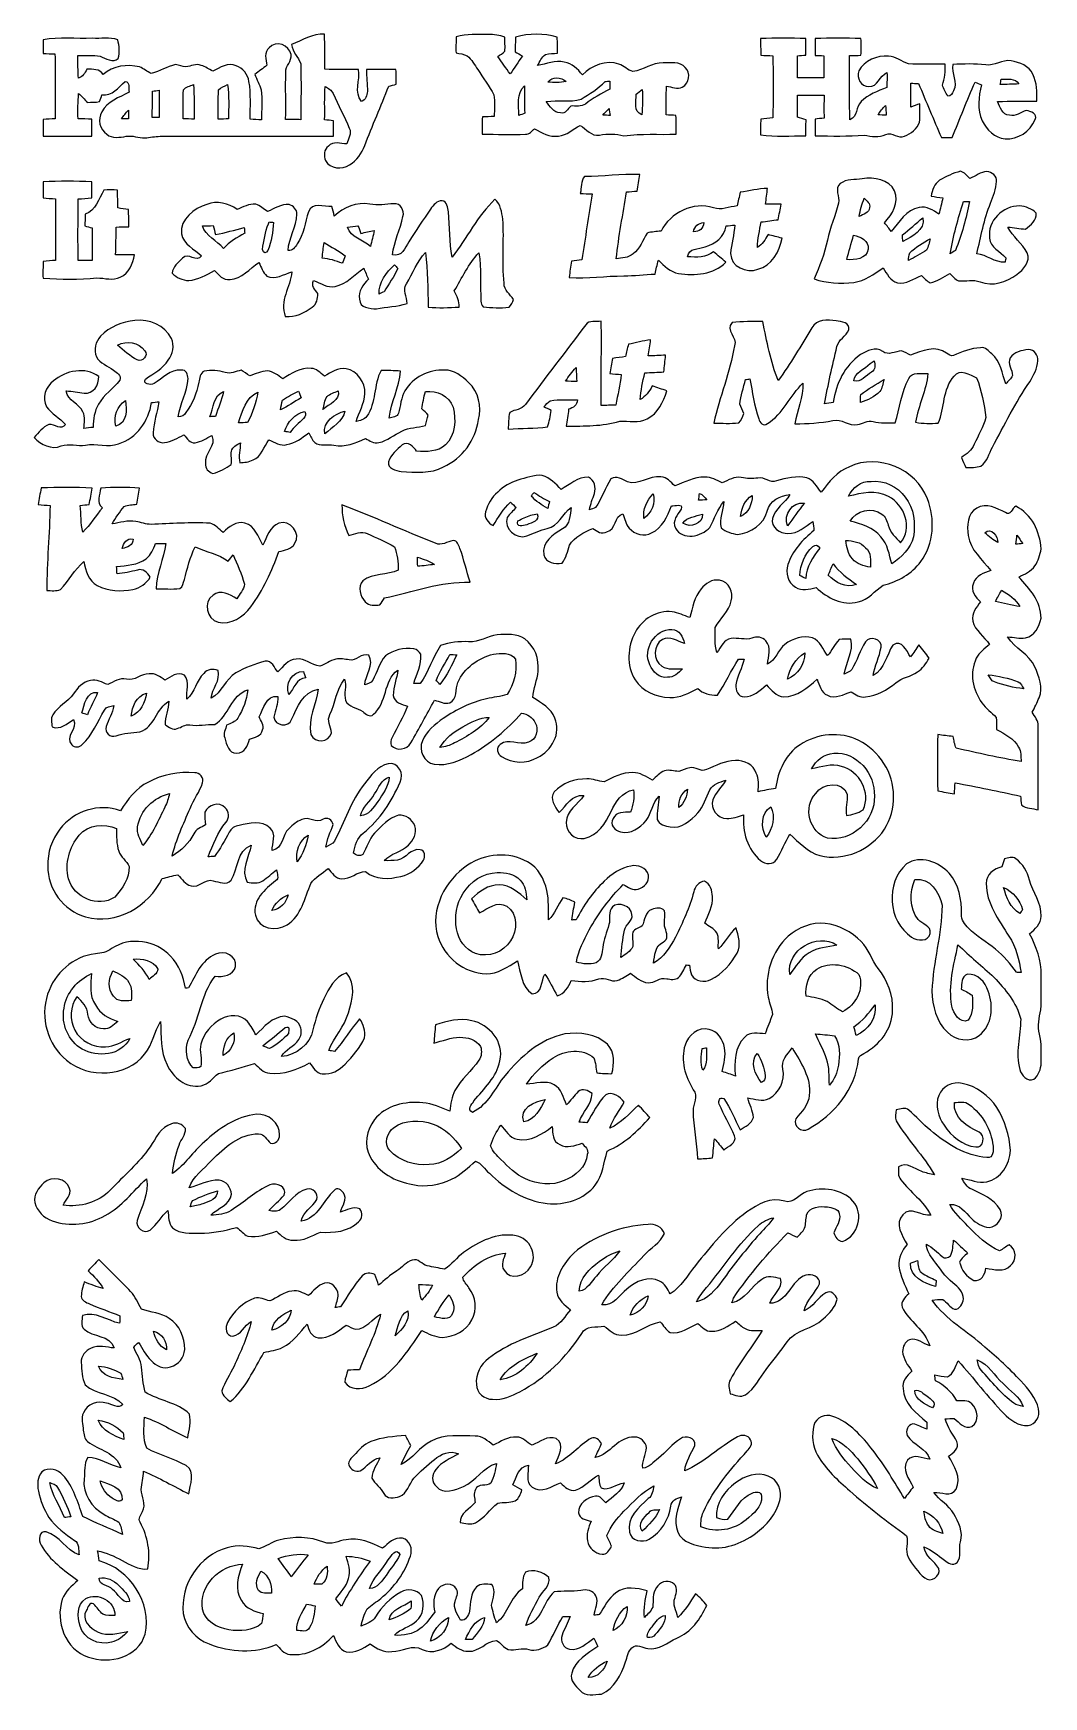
# Model space of a CAD drawing. Header units: centimetres. Extents: x -8.1 to 8.2, y -13.4 to 13.4.
import ezdxf

# ---------------------------------------------------------------- set-up
doc = ezdxf.new("R2010")
doc.units = ezdxf.units.CM
doc.header["$MEASUREMENT"] = 0
doc.layers.add('Camada 1', color=7, linetype='Continuous')

msp = doc.modelspace()

# ---------------------------------------------------------------- linework, layer by layer
at = {"layer": 'Camada 1', "color": 156}
for points, knots in [([(-3.95145, 13.21293), (-3.77789, 13.28314), (-3.61173, 13.39038), (-3.417, 13.38192), (-3.417, 13.38192), (-3.41241, 13.19283), (-3.41629, 13.00409), (-3.41312, 12.81535), (-3.41312, 12.81535), (-3.23179, 12.81217), (-3.05011, 12.81571), (-2.86843, 12.81112), (-2.86843, 12.81112), (-2.83669, 12.63755), (-2.94745, 12.44811), (-2.81975, 12.29642), (-2.81975, 12.29642), (-2.75271, 12.32041), (-2.73614, 12.39555), (-2.72308, 12.45763), (-2.72308, 12.45763), (-2.72873, 12.57511), (-2.74389, 12.69223), (-2.7379, 12.81007), (-2.7379, 12.81007), (-2.58022, 12.815), (-2.42252, 12.81465), (-2.26484, 12.81182), (-2.26484, 12.81182), (-2.26094, 12.73245), (-2.25918, 12.65307), (-2.25989, 12.5737), (-2.25989, 12.5737), (-2.30116, 12.56347), (-2.34173, 12.55323), (-2.38266, 12.54266), (-2.38266, 12.54266), (-2.5093, 12.22269), (-2.643, 11.90554), (-2.76965, 11.58521), (-2.76965, 11.58521), (-2.81727, 11.45962), (-2.89772, 11.34145), (-3.01695, 11.27441), (-3.01695, 11.27441), (-3.13655, 11.1954), (-3.32775, 11.2088), (-3.40218, 11.34321), (-3.40218, 11.34321), (-3.429, 11.42082), (-3.42935, 11.52418), (-3.35562, 11.57675), (-3.35562, 11.57675), (-3.27942, 11.66177), (-3.1577, 11.61661), (-3.05964, 11.61273), (-3.05964, 11.61273), (-3.03318, 11.69352), (-2.97532, 11.78101), (-3.0173, 11.86708), (-3.0173, 11.86708), (-3.0995, 12.05512), (-3.19193, 12.23891), (-3.28048, 12.42412), (-3.28048, 12.42412), (-3.3027, 12.47986), (-3.35808, 12.50809), (-3.4043, 12.54054), (-3.4043, 12.54054), (-3.42265, 12.36097), (-3.41136, 12.18071), (-3.41558, 12.00079), (-3.41558, 12.00079), (-3.36797, 11.99585), (-3.32069, 11.99126), (-3.27271, 11.98633), (-3.27271, 11.98633), (-3.27235, 11.90342), (-3.27201, 11.82052), (-3.27201, 11.73726), (-3.27201, 11.73726), (-4.20441, 11.73233), (-5.13644, 11.73691), (-6.06848, 11.73514), (-6.06848, 11.73514), (-6.15209, 11.73479), (-6.23393, 11.71575), (-6.31684, 11.70939), (-6.31684, 11.70939), (-6.41809, 11.70269), (-6.5151, 11.75702), (-6.61634, 11.73444), (-6.61634, 11.73444), (-6.71971, 11.71963), (-6.84106, 11.69387), (-6.92855, 11.7683), (-6.92855, 11.7683), (-7.0432, 11.84557), (-7.08096, 12.00996), (-7.01004, 12.12885), (-7.01004, 12.12885), (-6.9215, 12.29854), (-6.72782, 12.36097), (-6.57014, 12.446), (-6.57014, 12.446), (-6.58071, 12.50914), (-6.54543, 12.60686), (-6.63434, 12.61956), (-6.63434, 12.61956), (-6.74475, 12.52325), (-6.83965, 12.37967), (-7.00792, 12.40401), (-7.00792, 12.40401), (-7.01993, 12.36768), (-7.03297, 12.33134), (-7.04744, 12.29571), (-7.04744, 12.29571), (-7.11129, 12.27878), (-7.17797, 12.28442), (-7.24322, 12.2823), (-7.24322, 12.2823), (-7.28698, 12.3324), (-7.33283, 12.38037), (-7.38292, 12.42412), (-7.38292, 12.42412), (-7.39739, 12.28936), (-7.39493, 12.15354), (-7.39281, 12.01807), (-7.39281, 12.01807), (-7.31838, 12.01561), (-7.24358, 12.01278), (-7.16915, 12.00855), (-7.16915, 12.00855), (-7.16774, 11.91823), (-7.16845, 11.82758), (-7.1702, 11.73726), (-7.1702, 11.73726), (-7.43162, 11.73479), (-7.69301, 11.73233), (-7.95443, 11.73868), (-7.95443, 11.73868), (-7.95761, 11.82758), (-7.95796, 11.91683), (-7.95337, 12.00573), (-7.95337, 12.00573), (-7.88987, 12.01102), (-7.82601, 12.0149), (-7.76216, 12.01807), (-7.76216, 12.01807), (-7.76286, 12.36662), (-7.75794, 12.71481), (-7.76498, 13.06336), (-7.76498, 13.06336), (-7.82813, 13.06583), (-7.89164, 13.06829), (-7.95478, 13.07147), (-7.95478, 13.07147), (-7.95725, 13.1445), (-7.95831, 13.21787), (-7.95796, 13.2909), (-7.95796, 13.2909), (-7.69584, 13.34169), (-7.42667, 13.30465), (-7.16173, 13.31559), (-7.16173, 13.31559), (-7.02663, 13.30536), (-6.88092, 13.34311), (-6.75323, 13.28913), (-6.75323, 13.28913), (-6.72499, 13.19318), (-6.72253, 13.08876), (-6.74334, 12.99104), (-6.74334, 12.99104), (-6.82941, 12.91272), (-6.94655, 12.99245), (-7.03579, 13.02702), (-7.03579, 13.02702), (-7.15327, 13.05065), (-7.27463, 13.03372), (-7.39352, 13.03725), (-7.39352, 13.03725), (-7.39386, 12.91554), (-7.39527, 12.79348), (-7.38752, 12.67213), (-7.38752, 12.67213), (-7.32013, 12.69646), (-7.2831, 12.75538), (-7.2517, 12.81606), (-7.2517, 12.81606), (-7.15362, 12.81782), (-7.04568, 12.82488), (-6.98641, 12.73033), (-6.98641, 12.73033), (-6.83012, 12.87674), (-6.60223, 12.89966), (-6.4015, 12.85521), (-6.4015, 12.85521), (-6.33448, 12.82629), (-6.27944, 12.77513), (-6.211, 12.74867), (-6.211, 12.74867), (-6.0773, 12.78501), (-5.95665, 12.8598), (-5.82117, 12.89084), (-5.82117, 12.89084), (-5.76438, 12.88202), (-5.71076, 12.85733), (-5.65326, 12.85275), (-5.65326, 12.85275), (-5.57142, 12.86298), (-5.48852, 12.91307), (-5.40597, 12.87921), (-5.40597, 12.87921), (-5.34, 12.85627), (-5.28038, 12.81852), (-5.22005, 12.78361), (-5.22005, 12.78361), (-5.10575, 12.84181), (-4.97382, 12.936), (-4.84222, 12.8718), (-4.84222, 12.8718), (-4.73109, 12.83405), (-4.6542, 12.73174), (-4.63585, 12.61744), (-4.63585, 12.61744), (-4.59916, 12.41671), (-4.61963, 12.21139), (-4.61432, 12.00855), (-4.61432, 12.00855), (-4.55365, 12.00714), (-4.49297, 12.00396), (-4.43194, 11.99937), (-4.43194, 11.99937), (-4.43442, 12.1613), (-4.42207, 12.32393), (-4.43723, 12.4855), (-4.43723, 12.4855), (-4.46863, 12.56982), (-4.50814, 12.65025), (-4.5413, 12.73386), (-4.5413, 12.73386), (-4.4764, 12.7822), (-4.41218, 12.83123), (-4.34764, 12.88026), (-4.34764, 12.88026), (-4.36138, 12.97446), (-4.39773, 13.09193), (-4.31058, 13.16354), (-4.31058, 13.16354), (-4.20263, 13.28878), (-3.9811, 13.20834), (-3.95639, 13.05242), (-3.95639, 13.05242), (-3.94158, 12.94729), (-4.04495, 12.87215), (-4.04318, 12.76949), (-4.04318, 12.76949), (-4.04636, 12.51549), (-4.04176, 12.26114), (-4.04459, 12.00679), (-4.04459, 12.00679), (-3.96239, 12.00573), (-3.8802, 12.00467), (-3.79764, 12.00291), (-3.79764, 12.00291), (-3.79976, 12.30453), (-3.79201, 12.60651), (-3.80047, 12.90813), (-3.80047, 12.90813), (-3.84527, 13.01044), (-3.92677, 13.09863), (-3.95145, 13.21293)], [0, 0, 0, 0, 0.01449275, 0.01449275, 0.01449275, 0.01449275, 0.02898551, 0.02898551, 0.02898551, 0.02898551, 0.04347826, 0.04347826, 0.04347826, 0.04347826, 0.05797101, 0.05797101, 0.05797101, 0.05797101, 0.07246377, 0.07246377, 0.07246377, 0.07246377, 0.08695652, 0.08695652, 0.08695652, 0.08695652, 0.10144928, 0.10144928, 0.10144928, 0.10144928, 0.11594203, 0.11594203, 0.11594203, 0.11594203, 0.13043478, 0.13043478, 0.13043478, 0.13043478, 0.14492754, 0.14492754, 0.14492754, 0.14492754, 0.15942029, 0.15942029, 0.15942029, 0.15942029, 0.17391304, 0.17391304, 0.17391304, 0.17391304, 0.1884058, 0.1884058, 0.1884058, 0.1884058, 0.20289855, 0.20289855, 0.20289855, 0.20289855, 0.2173913, 0.2173913, 0.2173913, 0.2173913, 0.23188406, 0.23188406, 0.23188406, 0.23188406, 0.24637681, 0.24637681, 0.24637681, 0.24637681, 0.26086957, 0.26086957, 0.26086957, 0.26086957, 0.27536232, 0.27536232, 0.27536232, 0.27536232, 0.28985507, 0.28985507, 0.28985507, 0.28985507, 0.30434783, 0.30434783, 0.30434783, 0.30434783, 0.31884058, 0.31884058, 0.31884058, 0.31884058, 0.33333333, 0.33333333, 0.33333333, 0.33333333, 0.34782609, 0.34782609, 0.34782609, 0.34782609, 0.36231884, 0.36231884, 0.36231884, 0.36231884, 0.37681159, 0.37681159, 0.37681159, 0.37681159, 0.39130435, 0.39130435, 0.39130435, 0.39130435, 0.4057971, 0.4057971, 0.4057971, 0.4057971, 0.42028986, 0.42028986, 0.42028986, 0.42028986, 0.43478261, 0.43478261, 0.43478261, 0.43478261, 0.44927536, 0.44927536, 0.44927536, 0.44927536, 0.46376812, 0.46376812, 0.46376812, 0.46376812, 0.47826087, 0.47826087, 0.47826087, 0.47826087, 0.49275362, 0.49275362, 0.49275362, 0.49275362, 0.50724638, 0.50724638, 0.50724638, 0.50724638, 0.52173913, 0.52173913, 0.52173913, 0.52173913, 0.53623188, 0.53623188, 0.53623188, 0.53623188, 0.55072464, 0.55072464, 0.55072464, 0.55072464, 0.56521739, 0.56521739, 0.56521739, 0.56521739, 0.57971014, 0.57971014, 0.57971014, 0.57971014, 0.5942029, 0.5942029, 0.5942029, 0.5942029, 0.60869565, 0.60869565, 0.60869565, 0.60869565, 0.62318841, 0.62318841, 0.62318841, 0.62318841, 0.63768116, 0.63768116, 0.63768116, 0.63768116, 0.65217391, 0.65217391, 0.65217391, 0.65217391, 0.66666667, 0.66666667, 0.66666667, 0.66666667, 0.68115942, 0.68115942, 0.68115942, 0.68115942, 0.69565217, 0.69565217, 0.69565217, 0.69565217, 0.71014493, 0.71014493, 0.71014493, 0.71014493, 0.72463768, 0.72463768, 0.72463768, 0.72463768, 0.73913043, 0.73913043, 0.73913043, 0.73913043, 0.75362319, 0.75362319, 0.75362319, 0.75362319, 0.76811594, 0.76811594, 0.76811594, 0.76811594, 0.7826087, 0.7826087, 0.7826087, 0.7826087, 0.79710145, 0.79710145, 0.79710145, 0.79710145, 0.8115942, 0.8115942, 0.8115942, 0.8115942, 0.82608696, 0.82608696, 0.82608696, 0.82608696, 0.84057971, 0.84057971, 0.84057971, 0.84057971, 0.85507246, 0.85507246, 0.85507246, 0.85507246, 0.86956522, 0.86956522, 0.86956522, 0.86956522, 0.88405797, 0.88405797, 0.88405797, 0.88405797, 0.89855072, 0.89855072, 0.89855072, 0.89855072, 0.91304348, 0.91304348, 0.91304348, 0.91304348, 0.92753623, 0.92753623, 0.92753623, 0.92753623, 0.94202899, 0.94202899, 0.94202899, 0.94202899, 0.95652174, 0.95652174, 0.95652174, 0.95652174, 0.97101449, 0.97101449, 0.97101449, 0.97101449, 1, 1, 1, 1]), ([(-1.29258, 13.33676), (-1.12535, 13.39215), (-0.94755, 13.37451), (-0.77435, 13.37697), (-0.77435, 13.37697), (-0.68474, 13.3798), (-0.59513, 13.36498), (-0.51047, 13.33358), (-0.51047, 13.33358), (-0.50835, 13.25809), (-0.5027, 13.18189), (-0.50906, 13.1064), (-0.50906, 13.1064), (-0.54363, 13.07394), (-0.58384, 13.04924), (-0.62194, 13.02173), (-0.62194, 13.02173), (-0.55386, 12.9293), (-0.49106, 12.8337), (-0.42403, 12.74056), (-0.42403, 12.74056), (-0.35594, 12.83582), (-0.29245, 12.93354), (-0.22577, 13.02985), (-0.22577, 13.02985), (-0.26528, 13.05242), (-0.30409, 13.07429), (-0.3429, 13.09687), (-0.3429, 13.09687), (-0.34113, 13.1766), (-0.33901, 13.25633), (-0.33584, 13.3357), (-0.33584, 13.3357), (-0.11923, 13.39673), (0.11959, 13.39673), (0.33619, 13.33394), (0.33619, 13.33394), (0.33867, 13.24856), (0.33972, 13.16284), (0.33937, 13.07711), (0.33937, 13.07711), (0.27515, 13.07076), (0.21061, 13.069), (0.14781, 13.05594), (0.14781, 13.05594), (0.08395, 13.01396), (0.05396, 12.94059), (0.01939, 12.87603), (0.01939, 12.87603), (0.16157, 12.90108), (0.30302, 12.96811), (0.45013, 12.93071), (0.45013, 12.93071), (0.57396, 12.91131), (0.66428, 12.81712), (0.74365, 12.72751), (0.74365, 12.72751), (0.89288, 12.87955), (1.12289, 12.96775), (1.33208, 12.90037), (1.33208, 12.90037), (1.41534, 12.8778), (1.47143, 12.79489), (1.55645, 12.78043), (1.55645, 12.78043), (1.72614, 12.79701), (1.86867, 12.92789), (2.04399, 12.92013), (2.04399, 12.92013), (2.16393, 12.91343), (2.31315, 12.95118), (2.401, 12.84323), (2.401, 12.84323), (2.4959, 12.76067), (2.46591, 12.58252), (2.35374, 12.5296), (2.35374, 12.5296), (2.27436, 12.4788), (2.18193, 12.5363), (2.09868, 12.54407), (2.09868, 12.54407), (2.09125, 12.38919), (2.09408, 12.23433), (2.09337, 12.0791), (2.09337, 12.0791), (2.14524, 12.07698), (2.19709, 12.07417), (2.2493, 12.07134), (2.2493, 12.07134), (2.25707, 11.97115), (2.25812, 11.87026), (2.25531, 11.76972), (2.25531, 11.76972), (1.9745, 11.75879), (1.69192, 11.78277), (1.41286, 11.74221), (1.41286, 11.74221), (1.28269, 11.77501), (1.15076, 11.78101), (1.01881, 11.75526), (1.01881, 11.75526), (0.88723, 11.73021), (0.80503, 11.85192), (0.7052, 11.91118), (0.7052, 11.91118), (0.58807, 11.85474), (0.49176, 11.74714), (0.35489, 11.73868), (0.35489, 11.73868), (0.21342, 11.71786), (0.08573, 11.79089), (-0.03174, 11.85791), (-0.03174, 11.85791), (-0.0762, 11.82299), (-0.11148, 11.76019), (-0.17604, 11.7669), (-0.17604, 11.7669), (-0.40781, 11.76443), (-0.63994, 11.76443), (-0.87207, 11.76972), (-0.87207, 11.76972), (-0.87524, 11.8625), (-0.87524, 11.95528), (-0.871, 12.04771), (-0.871, 12.04771), (-0.80751, 12.05052), (-0.74365, 12.05229), (-0.6798, 12.05406), (-0.6798, 12.05406), (-0.68014, 12.16977), (-0.66745, 12.28725), (-0.6865, 12.40225), (-0.6865, 12.40225), (-0.76164, 12.54583), (-0.86006, 12.67566), (-0.94614, 12.81288), (-0.94614, 12.81288), (-0.99905, 12.88873), (-1.04245, 12.97481), (-1.11583, 13.03337), (-1.11583, 13.03337), (-1.17157, 13.063), (-1.23577, 13.06723), (-1.29611, 13.08029), (-1.29611, 13.08029), (-1.29857, 13.16601), (-1.29716, 13.25138), (-1.29258, 13.33676)], [0, 0, 0, 0, 0.02631579, 0.02631579, 0.02631579, 0.02631579, 0.05263158, 0.05263158, 0.05263158, 0.05263158, 0.07894737, 0.07894737, 0.07894737, 0.07894737, 0.10526316, 0.10526316, 0.10526316, 0.10526316, 0.13157895, 0.13157895, 0.13157895, 0.13157895, 0.15789474, 0.15789474, 0.15789474, 0.15789474, 0.18421053, 0.18421053, 0.18421053, 0.18421053, 0.21052632, 0.21052632, 0.21052632, 0.21052632, 0.23684211, 0.23684211, 0.23684211, 0.23684211, 0.26315789, 0.26315789, 0.26315789, 0.26315789, 0.28947368, 0.28947368, 0.28947368, 0.28947368, 0.31578947, 0.31578947, 0.31578947, 0.31578947, 0.34210526, 0.34210526, 0.34210526, 0.34210526, 0.36842105, 0.36842105, 0.36842105, 0.36842105, 0.39473684, 0.39473684, 0.39473684, 0.39473684, 0.42105263, 0.42105263, 0.42105263, 0.42105263, 0.44736842, 0.44736842, 0.44736842, 0.44736842, 0.47368421, 0.47368421, 0.47368421, 0.47368421, 0.5, 0.5, 0.5, 0.5, 0.52631579, 0.52631579, 0.52631579, 0.52631579, 0.55263158, 0.55263158, 0.55263158, 0.55263158, 0.57894737, 0.57894737, 0.57894737, 0.57894737, 0.60526316, 0.60526316, 0.60526316, 0.60526316, 0.63157895, 0.63157895, 0.63157895, 0.63157895, 0.65789474, 0.65789474, 0.65789474, 0.65789474, 0.68421053, 0.68421053, 0.68421053, 0.68421053, 0.71052632, 0.71052632, 0.71052632, 0.71052632, 0.73684211, 0.73684211, 0.73684211, 0.73684211, 0.76315789, 0.76315789, 0.76315789, 0.76315789, 0.78947368, 0.78947368, 0.78947368, 0.78947368, 0.81578947, 0.81578947, 0.81578947, 0.81578947, 0.84210526, 0.84210526, 0.84210526, 0.84210526, 0.86842105, 0.86842105, 0.86842105, 0.86842105, 0.89473684, 0.89473684, 0.89473684, 0.89473684, 0.92105263, 0.92105263, 0.92105263, 0.92105263, 0.94736842, 0.94736842, 0.94736842, 0.94736842, 1, 1, 1, 1]), ([(3.61667, 13.30995), (3.85974, 13.32052), (4.10316, 13.3163), (4.34657, 13.31277), (4.34657, 13.31277), (4.34728, 13.22317), (4.34691, 13.13356), (4.34657, 13.04395), (4.34657, 13.04395), (4.30106, 13.04077), (4.25555, 13.03725), (4.2104, 13.03372), (4.2104, 13.03372), (4.2097, 12.91483), (4.20899, 12.7963), (4.21004, 12.67741), (4.21004, 12.67741), (4.35256, 12.6767), (4.49509, 12.67741), (4.63761, 12.6767), (4.63761, 12.6767), (4.63795, 12.79595), (4.63337, 12.91483), (4.63549, 13.03408), (4.63549, 13.03408), (4.58893, 13.03655), (4.54271, 13.03867), (4.4965, 13.04077), (4.4965, 13.04077), (4.49438, 13.13144), (4.49474, 13.22211), (4.49615, 13.31277), (4.49615, 13.31277), (4.74169, 13.31841), (4.98756, 13.31665), (5.23309, 13.31241), (5.23309, 13.31241), (5.24121, 13.22246), (5.24121, 13.13215), (5.23346, 13.04219), (5.23346, 13.04219), (5.17207, 13.04007), (5.11069, 13.0383), (5.04966, 13.03655), (5.04966, 13.03655), (5.05459, 12.69153), (5.04084, 12.34616), (5.05777, 12.00185), (5.05777, 12.00185), (5.18054, 12.05052), (5.15267, 12.20998), (5.23733, 12.29536), (5.23733, 12.29536), (5.35164, 12.40683), (5.50615, 12.46258), (5.6508, 12.5229), (5.6508, 12.5229), (5.65431, 12.60228), (5.6575, 12.68165), (5.65396, 12.76138), (5.65396, 12.76138), (5.53013, 12.71658), (5.51108, 12.52819), (5.36256, 12.53666), (5.36256, 12.53666), (5.23804, 12.53912), (5.15267, 12.67566), (5.20135, 12.78854), (5.20135, 12.78854), (5.28742, 12.95964), (5.49592, 13.04077), (5.67901, 13.02879), (5.67901, 13.02879), (5.7979, 13.02173), (5.89068, 12.93883), (5.99897, 12.90249), (5.99897, 12.90249), (6.19653, 12.89402), (6.39444, 12.90532), (6.592, 12.8979), (6.592, 12.8979), (6.59906, 12.7829), (6.58671, 12.6693), (6.54861, 12.5603), (6.54861, 12.5603), (6.56907, 12.49785), (6.60011, 12.43894), (6.63645, 12.38426), (6.63645, 12.38426), (6.68972, 12.38037), (6.71159, 12.42518), (6.72711, 12.46822), (6.72711, 12.46822), (6.80966, 12.60615), (6.6816, 12.74797), (6.71724, 12.89543), (6.71724, 12.89543), (6.89363, 12.90143), (7.07073, 12.90848), (7.24641, 12.88661), (7.24641, 12.88661), (7.38823, 12.86474), (7.51309, 12.97587), (7.65632, 12.95293), (7.65632, 12.95293), (7.7918, 12.92824), (7.94631, 12.87039), (8.00734, 12.73598), (8.00734, 12.73598), (8.07649, 12.60192), (8.07649, 12.44776), (8.0712, 12.301), (8.0712, 12.301), (7.85988, 12.29642), (7.64821, 12.30488), (7.43725, 12.29359), (7.43725, 12.29359), (7.47642, 12.20575), (7.51309, 12.0791), (7.62881, 12.07381), (7.62881, 12.07381), (7.72936, 12.05123), (7.81295, 12.11862), (7.90115, 12.15248), (7.90115, 12.15248), (7.97065, 12.13943), (8.08955, 12.09462), (8.04438, 12.00361), (8.04438, 12.00361), (7.96325, 11.81699), (7.76746, 11.67588), (7.55931, 11.69246), (7.55931, 11.69246), (7.39281, 11.70974), (7.25981, 11.83922), (7.19137, 11.98562), (7.19137, 11.98562), (7.10388, 12.16625), (7.13351, 12.37615), (7.17727, 12.56452), (7.17727, 12.56452), (7.14409, 12.58111), (7.11093, 12.59628), (7.07707, 12.61039), (7.07707, 12.61039), (6.94336, 12.31547), (6.8319, 12.01067), (6.70348, 11.71328), (6.70348, 11.71328), (6.64562, 11.71469), (6.58847, 11.71539), (6.53133, 11.71575), (6.53133, 11.71575), (6.40749, 12.00538), (6.28614, 12.29606), (6.16267, 12.58605), (6.16267, 12.58605), (6.12104, 12.58746), (6.08012, 12.58887), (6.03919, 12.59028), (6.03919, 12.59028), (6.03708, 12.46258), (6.03744, 12.33451), (6.03956, 12.20646), (6.03956, 12.20646), (6.08682, 12.22445), (6.13375, 12.24315), (6.18172, 12.26114), (6.18172, 12.26114), (6.18277, 12.1613), (6.19054, 12.06076), (6.18031, 11.96093), (6.18031, 11.96093), (6.13974, 11.85509), (6.04131, 11.77748), (5.93831, 11.73656), (5.93831, 11.73656), (5.83494, 11.68717), (5.73758, 11.81135), (5.63386, 11.76301), (5.63386, 11.76301), (5.52202, 11.71328), (5.40349, 11.72738), (5.28884, 11.75455), (5.28884, 11.75455), (5.02567, 11.73479), (4.76179, 11.73691), (4.49826, 11.74361), (4.49826, 11.74361), (4.49545, 11.83216), (4.49403, 11.92071), (4.49367, 12.00961), (4.49367, 12.00961), (4.54271, 12.01632), (4.5921, 12.02266), (4.64185, 12.02866), (4.64185, 12.02866), (4.63444, 12.15143), (4.63585, 12.27419), (4.6429, 12.3966), (4.6429, 12.3966), (4.49862, 12.39555), (4.35434, 12.39696), (4.2104, 12.3966), (4.2104, 12.3966), (4.2097, 12.27807), (4.20899, 12.15954), (4.20933, 12.04136), (4.20933, 12.04136), (4.2552, 12.02689), (4.30213, 12.01349), (4.34903, 12.0015), (4.34903, 12.0015), (4.34728, 11.91471), (4.34657, 11.82828), (4.34586, 11.7415), (4.34586, 11.7415), (4.10174, 11.74467), (3.85621, 11.72386), (3.61385, 11.75808), (3.61385, 11.75808), (3.61526, 11.84275), (3.61667, 11.92705), (3.61772, 12.01173), (3.61772, 12.01173), (3.68335, 12.01807), (3.74931, 12.02407), (3.81528, 12.03042), (3.81528, 12.03042), (3.8174, 12.36521), (3.81916, 12.69964), (3.81458, 13.03443), (3.81458, 13.03443), (3.74896, 13.03655), (3.6837, 13.03937), (3.61879, 13.04325), (3.61879, 13.04325), (3.61738, 13.13215), (3.61597, 13.22105), (3.61667, 13.30995)], [0, 0, 0, 0, 0.01639344, 0.01639344, 0.01639344, 0.01639344, 0.03278689, 0.03278689, 0.03278689, 0.03278689, 0.04918033, 0.04918033, 0.04918033, 0.04918033, 0.06557377, 0.06557377, 0.06557377, 0.06557377, 0.08196721, 0.08196721, 0.08196721, 0.08196721, 0.09836066, 0.09836066, 0.09836066, 0.09836066, 0.1147541, 0.1147541, 0.1147541, 0.1147541, 0.13114754, 0.13114754, 0.13114754, 0.13114754, 0.14754098, 0.14754098, 0.14754098, 0.14754098, 0.16393443, 0.16393443, 0.16393443, 0.16393443, 0.18032787, 0.18032787, 0.18032787, 0.18032787, 0.19672131, 0.19672131, 0.19672131, 0.19672131, 0.21311475, 0.21311475, 0.21311475, 0.21311475, 0.2295082, 0.2295082, 0.2295082, 0.2295082, 0.24590164, 0.24590164, 0.24590164, 0.24590164, 0.26229508, 0.26229508, 0.26229508, 0.26229508, 0.27868852, 0.27868852, 0.27868852, 0.27868852, 0.29508197, 0.29508197, 0.29508197, 0.29508197, 0.31147541, 0.31147541, 0.31147541, 0.31147541, 0.32786885, 0.32786885, 0.32786885, 0.32786885, 0.3442623, 0.3442623, 0.3442623, 0.3442623, 0.36065574, 0.36065574, 0.36065574, 0.36065574, 0.37704918, 0.37704918, 0.37704918, 0.37704918, 0.39344262, 0.39344262, 0.39344262, 0.39344262, 0.40983607, 0.40983607, 0.40983607, 0.40983607, 0.42622951, 0.42622951, 0.42622951, 0.42622951, 0.44262295, 0.44262295, 0.44262295, 0.44262295, 0.45901639, 0.45901639, 0.45901639, 0.45901639, 0.47540984, 0.47540984, 0.47540984, 0.47540984, 0.49180328, 0.49180328, 0.49180328, 0.49180328, 0.50819672, 0.50819672, 0.50819672, 0.50819672, 0.52459016, 0.52459016, 0.52459016, 0.52459016, 0.54098361, 0.54098361, 0.54098361, 0.54098361, 0.55737705, 0.55737705, 0.55737705, 0.55737705, 0.57377049, 0.57377049, 0.57377049, 0.57377049, 0.59016393, 0.59016393, 0.59016393, 0.59016393, 0.60655738, 0.60655738, 0.60655738, 0.60655738, 0.62295082, 0.62295082, 0.62295082, 0.62295082, 0.63934426, 0.63934426, 0.63934426, 0.63934426, 0.6557377, 0.6557377, 0.6557377, 0.6557377, 0.67213115, 0.67213115, 0.67213115, 0.67213115, 0.68852459, 0.68852459, 0.68852459, 0.68852459, 0.70491803, 0.70491803, 0.70491803, 0.70491803, 0.72131148, 0.72131148, 0.72131148, 0.72131148, 0.73770492, 0.73770492, 0.73770492, 0.73770492, 0.75409836, 0.75409836, 0.75409836, 0.75409836, 0.7704918, 0.7704918, 0.7704918, 0.7704918, 0.78688525, 0.78688525, 0.78688525, 0.78688525, 0.80327869, 0.80327869, 0.80327869, 0.80327869, 0.81967213, 0.81967213, 0.81967213, 0.81967213, 0.83606557, 0.83606557, 0.83606557, 0.83606557, 0.85245902, 0.85245902, 0.85245902, 0.85245902, 0.86885246, 0.86885246, 0.86885246, 0.86885246, 0.8852459, 0.8852459, 0.8852459, 0.8852459, 0.90163934, 0.90163934, 0.90163934, 0.90163934, 0.91803279, 0.91803279, 0.91803279, 0.91803279, 0.93442623, 0.93442623, 0.93442623, 0.93442623, 0.95081967, 0.95081967, 0.95081967, 0.95081967, 0.96721311, 0.96721311, 0.96721311, 0.96721311, 1, 1, 1, 1]), ([(1.10701, 12.62062), (1.10701, 12.62062), (1.10701, 12.62062), (1.10701, 12.62062), (1.10701, 12.62062), (0.99835, 12.50032), (0.85653, 12.4206), (0.72214, 12.33382), (0.72214, 12.33382), (0.53974, 12.2823), (0.34642, 12.319), (0.16016, 12.29854), (0.16016, 12.29854), (0.21449, 12.21669), (0.27586, 12.11509), (0.3877, 12.11403), (0.3877, 12.11403), (0.46813, 12.09181), (0.50623, 12.17717), (0.55562, 12.22269), (0.55562, 12.22269), (0.63358, 12.22939), (0.72284, 12.2047), (0.79021, 12.25584), (0.79021, 12.25584), (0.91334, 12.34863), (1.0488, 12.42271), (1.18392, 12.4968), (1.18392, 12.4968), (1.18356, 12.53877), (1.18356, 12.58076), (1.18356, 12.62238), (1.18356, 12.62238), (1.16451, 12.62203), (1.12606, 12.62097), (1.10701, 12.62062)], [0, 0, 0, 0, 0.1, 0.1, 0.1, 0.1, 0.2, 0.2, 0.2, 0.2, 0.3, 0.3, 0.3, 0.3, 0.4, 0.4, 0.4, 0.4, 0.5, 0.5, 0.5, 0.5, 0.6, 0.6, 0.6, 0.6, 0.7, 0.7, 0.7, 0.7, 0.8, 0.8, 0.8, 0.8, 1, 1, 1, 1]), ([(0.18308, 12.61004), (0.18308, 12.61004), (0.18308, 12.61004), (0.18308, 12.61004), (0.18308, 12.61004), (0.28151, 12.59945), (0.38099, 12.60016), (0.47871, 12.61779), (0.47871, 12.61779), (0.39441, 12.69717), (0.26175, 12.69858), (0.18308, 12.61004)], [0, 0, 0, 0, 0.25, 0.25, 0.25, 0.25, 0.5, 0.5, 0.5, 0.5, 1, 1, 1, 1]), ([(7.49757, 12.65555), (7.49757, 12.65555), (7.49757, 12.65555), (7.49757, 12.65555), (7.49757, 12.65555), (7.49299, 12.63437), (7.48347, 12.5924), (7.47854, 12.57158), (7.47854, 12.57158), (7.58013, 12.57299), (7.68208, 12.57264), (7.78369, 12.58111), (7.78369, 12.58111), (7.71806, 12.67847), (7.59848, 12.65872), (7.49757, 12.65555)], [0, 0, 0, 0, 0.2, 0.2, 0.2, 0.2, 0.4, 0.4, 0.4, 0.4, 0.6, 0.6, 0.6, 0.6, 1, 1, 1, 1]), ([(-6.19019, 12.46152), (-6.19019, 12.46152), (-6.19019, 12.46152), (-6.19019, 12.46152), (-6.19019, 12.46152), (-6.19266, 12.32005), (-6.19371, 12.17894), (-6.1976, 12.03783), (-6.1976, 12.03783), (-6.16055, 12.03889), (-6.12315, 12.0396), (-6.08576, 12.0403), (-6.08576, 12.0403), (-6.08541, 12.18635), (-6.08295, 12.3324), (-6.08188, 12.4788), (-6.08188, 12.4788), (-6.11823, 12.47281), (-6.15421, 12.46716), (-6.19019, 12.46152)], [0, 0, 0, 0, 0.16666667, 0.16666667, 0.16666667, 0.16666667, 0.33333333, 0.33333333, 0.33333333, 0.33333333, 0.5, 0.5, 0.5, 0.5, 0.66666667, 0.66666667, 0.66666667, 0.66666667, 1, 1, 1, 1]), ([(-5.69241, 12.48621), (-5.69241, 12.48621), (-5.69241, 12.48621), (-5.69241, 12.48621), (-5.69241, 12.48621), (-5.70335, 12.32923), (-5.69453, 12.17153), (-5.6963, 12.0142), (-5.6963, 12.0142), (-5.63808, 12.01455), (-5.57988, 12.01384), (-5.52167, 12.01243), (-5.52167, 12.01243), (-5.52272, 12.19764), (-5.5139, 12.38355), (-5.53295, 12.56806), (-5.53295, 12.56806), (-5.58835, 12.54548), (-5.65009, 12.53101), (-5.69241, 12.48621)], [0, 0, 0, 0, 0.16666667, 0.16666667, 0.16666667, 0.16666667, 0.33333333, 0.33333333, 0.33333333, 0.33333333, 0.5, 0.5, 0.5, 0.5, 0.66666667, 0.66666667, 0.66666667, 0.66666667, 1, 1, 1, 1]), ([(-5.12621, 12.48586), (-5.12621, 12.48586), (-5.12621, 12.48586), (-5.12621, 12.48586), (-5.12621, 12.48586), (-5.13856, 12.32852), (-5.12833, 12.17048), (-5.1315, 12.01243), (-5.1315, 12.01243), (-5.07576, 12.01384), (-5.02002, 12.0142), (-4.96393, 12.0142), (-4.96393, 12.0142), (-4.96746, 12.1987), (-4.95194, 12.38462), (-4.98157, 12.5677), (-4.98157, 12.5677), (-5.03202, 12.54478), (-5.08776, 12.52784), (-5.12621, 12.48586)], [0, 0, 0, 0, 0.16666667, 0.16666667, 0.16666667, 0.16666667, 0.33333333, 0.33333333, 0.33333333, 0.33333333, 0.5, 0.5, 0.5, 0.5, 0.66666667, 0.66666667, 0.66666667, 0.66666667, 1, 1, 1, 1]), ([(-0.28327, 12.07205), (-0.28327, 12.07205), (-0.28327, 12.07205), (-0.28327, 12.07205), (-0.28327, 12.07205), (-0.25929, 12.08051), (-0.21166, 12.09709), (-0.18803, 12.10556), (-0.18803, 12.10556), (-0.19227, 12.25337), (-0.19402, 12.40084), (-0.19261, 12.54865), (-0.19261, 12.54865), (-0.32315, 12.42271), (-0.28222, 12.23398), (-0.28327, 12.07205)], [0, 0, 0, 0, 0.2, 0.2, 0.2, 0.2, 0.4, 0.4, 0.4, 0.4, 0.6, 0.6, 0.6, 0.6, 1, 1, 1, 1]), ([(1.60972, 12.41248), (1.60972, 12.41248), (1.60972, 12.41248), (1.60972, 12.41248), (1.60972, 12.41248), (1.6129, 12.29818), (1.56069, 12.13167), (1.69898, 12.08193), (1.69898, 12.08193), (1.71202, 12.21775), (1.7145, 12.35427), (1.70673, 12.49045), (1.70673, 12.49045), (1.68275, 12.47104), (1.63405, 12.43188), (1.60972, 12.41248)], [0, 0, 0, 0, 0.2, 0.2, 0.2, 0.2, 0.4, 0.4, 0.4, 0.4, 0.6, 0.6, 0.6, 0.6, 1, 1, 1, 1]), ([(-6.69149, 12.01737), (-6.69149, 12.01737), (-6.69149, 12.01737), (-6.69149, 12.01737), (-6.69149, 12.01737), (-6.66362, 12.01737), (-6.60752, 12.01772), (-6.57965, 12.01807), (-6.57965, 12.01807), (-6.58001, 12.06358), (-6.58035, 12.10909), (-6.58106, 12.1546), (-6.58106, 12.1546), (-6.62164, 12.11192), (-6.65833, 12.0657), (-6.69149, 12.01737)], [0, 0, 0, 0, 0.2, 0.2, 0.2, 0.2, 0.4, 0.4, 0.4, 0.4, 0.6, 0.6, 0.6, 0.6, 1, 1, 1, 1]), ([(1.07032, 12.07523), (1.07032, 12.07523), (1.07032, 12.07523), (1.07032, 12.07523), (1.07032, 12.07523), (1.10031, 12.07417), (1.16028, 12.07205), (1.19027, 12.07134), (1.19027, 12.07134), (1.18568, 12.09921), (1.17651, 12.15495), (1.17193, 12.18282), (1.17193, 12.18282), (1.137, 12.1479), (1.10277, 12.11226), (1.07032, 12.07523)], [0, 0, 0, 0, 0.2, 0.2, 0.2, 0.2, 0.4, 0.4, 0.4, 0.4, 0.6, 0.6, 0.6, 0.6, 1, 1, 1, 1]), ([(5.50969, 12.08158), (5.50969, 12.08158), (5.50969, 12.08158), (5.50969, 12.08158), (5.50969, 12.08158), (5.54319, 12.07981), (5.60987, 12.07664), (5.64337, 12.07487), (5.64337, 12.07487), (5.6402, 12.12779), (5.63633, 12.18071), (5.63174, 12.23362), (5.63174, 12.23362), (5.58658, 12.1867), (5.54567, 12.1359), (5.50969, 12.08158)], [0, 0, 0, 0, 0.2, 0.2, 0.2, 0.2, 0.4, 0.4, 0.4, 0.4, 0.6, 0.6, 0.6, 0.6, 1, 1, 1, 1]), ([(-7.95655, 11.00242), (-7.69479, 11.0116), (-7.43267, 11.01266), (-7.17091, 11.00208), (-7.17091, 11.00208), (-7.16845, 10.91529), (-7.16915, 10.82851), (-7.17267, 10.74208), (-7.17267, 10.74208), (-7.24605, 10.73502), (-7.31943, 10.73008), (-7.39281, 10.72479), (-7.39281, 10.72479), (-7.39245, 10.39318), (-7.39563, 10.06157), (-7.3914, 9.72996), (-7.3914, 9.72996), (-7.3166, 9.72961), (-7.24181, 9.72961), (-7.16704, 9.72925), (-7.16704, 9.72925), (-7.16704, 9.90564), (-7.16845, 10.08203), (-7.16562, 10.25807), (-7.16562, 10.25807), (-7.20478, 10.2683), (-7.24429, 10.27852), (-7.28345, 10.28876), (-7.28345, 10.28876), (-7.27991, 10.35226), (-7.27886, 10.41576), (-7.2792, 10.47891), (-7.2792, 10.47891), (-7.106, 10.54206), (-7.06049, 10.72373), (-6.97547, 10.86555), (-6.97547, 10.86555), (-6.90279, 10.87366), (-6.82941, 10.86979), (-6.7564, 10.86838), (-6.7564, 10.86838), (-6.75286, 10.77312), (-6.75498, 10.67752), (-6.7497, 10.58227), (-6.7497, 10.58227), (-6.695, 10.56075), (-6.63468, 10.56075), (-6.57718, 10.55158), (-6.57718, 10.55158), (-6.57613, 10.45986), (-6.57577, 10.36778), (-6.57613, 10.27571), (-6.57613, 10.27571), (-6.64386, 10.27394), (-6.71159, 10.27253), (-6.77898, 10.27077), (-6.77898, 10.27077), (-6.78003, 10.12224), (-6.78003, 9.97338), (-6.78638, 9.8245), (-6.78638, 9.8245), (-6.68408, 9.82521), (-6.58213, 9.82486), (-6.47982, 9.82168), (-6.47982, 9.82168), (-6.50945, 9.68021), (-6.56836, 9.52464), (-6.71125, 9.46291), (-6.71125, 9.46291), (-6.83083, 9.39834), (-6.96348, 9.45268), (-7.08942, 9.44986), (-7.08942, 9.44986), (-7.37799, 9.42728), (-7.66974, 9.42128), (-7.95796, 9.44738), (-7.95796, 9.44738), (-7.95867, 9.53735), (-7.95831, 9.62765), (-7.95619, 9.71761), (-7.95619, 9.71761), (-7.88916, 9.72397), (-7.82179, 9.72925), (-7.75404, 9.73348), (-7.75404, 9.73348), (-7.75616, 10.06475), (-7.75441, 10.39565), (-7.75545, 10.72656), (-7.75545, 10.72656), (-7.82284, 10.7315), (-7.88952, 10.73643), (-7.95655, 10.74208), (-7.95655, 10.74208), (-7.95761, 10.82886), (-7.95761, 10.91564), (-7.95655, 11.00242)], [0, 0, 0, 0, 0.04, 0.04, 0.04, 0.04, 0.08, 0.08, 0.08, 0.08, 0.12, 0.12, 0.12, 0.12, 0.16, 0.16, 0.16, 0.16, 0.2, 0.2, 0.2, 0.2, 0.24, 0.24, 0.24, 0.24, 0.28, 0.28, 0.28, 0.28, 0.32, 0.32, 0.32, 0.32, 0.36, 0.36, 0.36, 0.36, 0.4, 0.4, 0.4, 0.4, 0.44, 0.44, 0.44, 0.44, 0.48, 0.48, 0.48, 0.48, 0.52, 0.52, 0.52, 0.52, 0.56, 0.56, 0.56, 0.56, 0.6, 0.6, 0.6, 0.6, 0.64, 0.64, 0.64, 0.64, 0.68, 0.68, 0.68, 0.68, 0.72, 0.72, 0.72, 0.72, 0.76, 0.76, 0.76, 0.76, 0.8, 0.8, 0.8, 0.8, 0.84, 0.84, 0.84, 0.84, 0.88, 0.88, 0.88, 0.88, 0.92, 0.92, 0.92, 0.92, 1, 1, 1, 1]), ([(0.77611, 11.0871), (1.07314, 11.08639), (1.36842, 11.1266), (1.66582, 11.12096), (1.66582, 11.12096), (1.65276, 11.03065), (1.64007, 10.94034), (1.62701, 10.85038), (1.62701, 10.85038), (1.56915, 10.84615), (1.51165, 10.84226), (1.45415, 10.83839), (1.45415, 10.83839), (1.39452, 10.47891), (1.32891, 10.12048), (1.28658, 9.75854), (1.28658, 9.75854), (1.37829, 9.77547), (1.48449, 9.77088), (1.55892, 9.83721), (1.55892, 9.83721), (1.67004, 9.92258), (1.71343, 10.06086), (1.78752, 10.17376), (1.78752, 10.17376), (1.85985, 10.19457), (1.93569, 10.19704), (2.01048, 10.2055), (2.01048, 10.2055), (2.16181, 10.50395), (2.52976, 10.68704), (2.85467, 10.5798), (2.85467, 10.5798), (2.98097, 10.5357), (3.11043, 10.59779), (3.23673, 10.61226), (3.23673, 10.61226), (3.25366, 10.68598), (3.27025, 10.75936), (3.28789, 10.83275), (3.28789, 10.83275), (3.43393, 10.85567), (3.57857, 10.88813), (3.72674, 10.89518), (3.72674, 10.89518), (3.71827, 10.81051), (3.70699, 10.7262), (3.69605, 10.64189), (3.69605, 10.64189), (3.77966, 10.64189), (3.86326, 10.64224), (3.94723, 10.64083), (3.94723, 10.64083), (3.93242, 10.55722), (3.91617, 10.47362), (3.90031, 10.39001), (3.90031, 10.39001), (3.80824, 10.37695), (3.71686, 10.36178), (3.62479, 10.35296), (3.62479, 10.35296), (3.60045, 10.21679), (3.5687, 10.08168), (3.56481, 9.94304), (3.56481, 9.94304), (3.64666, 9.98819), (3.69252, 10.06897), (3.73556, 10.14835), (3.73556, 10.14835), (3.81105, 10.12895), (3.88654, 10.1099), (3.96275, 10.09227), (3.96275, 10.09227), (3.92289, 9.87707), (3.7973, 9.64811), (3.57082, 9.5892), (3.57082, 9.5892), (3.39124, 9.52112), (3.13302, 9.63259), (3.13265, 9.84462), (3.13265, 9.84462), (3.14466, 9.99877), (3.18805, 10.14906), (3.1997, 10.30393), (3.1997, 10.30393), (3.15312, 10.29934), (3.1069, 10.29441), (3.06105, 10.28911), (3.06105, 10.28911), (3.03283, 10.11307), (2.88254, 9.99877), (2.71992, 9.95257), (2.71992, 9.95257), (2.61654, 9.90776), (2.45392, 9.93986), (2.43874, 9.7924), (2.43874, 9.7924), (2.58339, 9.77829), (2.73719, 9.78005), (2.8582, 9.87248), (2.8582, 9.87248), (2.92417, 9.81604), (2.99013, 9.75959), (3.05576, 9.70244), (3.05576, 9.70244), (2.85574, 9.50524), (2.55551, 9.48477), (2.292, 9.52112), (2.292, 9.52112), (2.15793, 9.54617), (2.06269, 9.64706), (1.96744, 9.7356), (1.96744, 9.7356), (1.94839, 9.66187), (1.9304, 9.58744), (1.91311, 9.513), (1.91311, 9.513), (1.74519, 9.50983), (1.57868, 9.48443), (1.41076, 9.48266), (1.41076, 9.48266), (1.1169, 9.48477), (0.82373, 9.43786), (0.52987, 9.45938), (0.52987, 9.45938), (0.53764, 9.54722), (0.55104, 9.63436), (0.56868, 9.72043), (0.56868, 9.72043), (0.62335, 9.7289), (0.67804, 9.73701), (0.73271, 9.74478), (0.73271, 9.74478), (0.78775, 10.09826), (0.84208, 10.4521), (0.9017, 10.80523), (0.9017, 10.80523), (0.83679, 10.80805), (0.77257, 10.81087), (0.70801, 10.81405), (0.70801, 10.81405), (0.72743, 10.90507), (0.71683, 11.01019), (0.77611, 11.0871)], [0, 0, 0, 0, 0.02702703, 0.02702703, 0.02702703, 0.02702703, 0.05405405, 0.05405405, 0.05405405, 0.05405405, 0.08108108, 0.08108108, 0.08108108, 0.08108108, 0.10810811, 0.10810811, 0.10810811, 0.10810811, 0.13513514, 0.13513514, 0.13513514, 0.13513514, 0.16216216, 0.16216216, 0.16216216, 0.16216216, 0.18918919, 0.18918919, 0.18918919, 0.18918919, 0.21621622, 0.21621622, 0.21621622, 0.21621622, 0.24324324, 0.24324324, 0.24324324, 0.24324324, 0.27027027, 0.27027027, 0.27027027, 0.27027027, 0.2972973, 0.2972973, 0.2972973, 0.2972973, 0.32432432, 0.32432432, 0.32432432, 0.32432432, 0.35135135, 0.35135135, 0.35135135, 0.35135135, 0.37837838, 0.37837838, 0.37837838, 0.37837838, 0.40540541, 0.40540541, 0.40540541, 0.40540541, 0.43243243, 0.43243243, 0.43243243, 0.43243243, 0.45945946, 0.45945946, 0.45945946, 0.45945946, 0.48648649, 0.48648649, 0.48648649, 0.48648649, 0.51351351, 0.51351351, 0.51351351, 0.51351351, 0.54054054, 0.54054054, 0.54054054, 0.54054054, 0.56756757, 0.56756757, 0.56756757, 0.56756757, 0.59459459, 0.59459459, 0.59459459, 0.59459459, 0.62162162, 0.62162162, 0.62162162, 0.62162162, 0.64864865, 0.64864865, 0.64864865, 0.64864865, 0.67567568, 0.67567568, 0.67567568, 0.67567568, 0.7027027, 0.7027027, 0.7027027, 0.7027027, 0.72972973, 0.72972973, 0.72972973, 0.72972973, 0.75675676, 0.75675676, 0.75675676, 0.75675676, 0.78378378, 0.78378378, 0.78378378, 0.78378378, 0.81081081, 0.81081081, 0.81081081, 0.81081081, 0.83783784, 0.83783784, 0.83783784, 0.83783784, 0.86486486, 0.86486486, 0.86486486, 0.86486486, 0.89189189, 0.89189189, 0.89189189, 0.89189189, 0.91891892, 0.91891892, 0.91891892, 0.91891892, 0.94594595, 0.94594595, 0.94594595, 0.94594595, 1, 1, 1, 1]), ([(6.50309, 11.02501), (6.60822, 11.08674), (6.72007, 11.14212), (6.8393, 11.17035), (6.8393, 11.17035), (6.90455, 11.15695), (6.94372, 11.09345), (6.9924, 11.05252), (6.9924, 11.05252), (7.0806, 11.09627), (7.16633, 11.15589), (7.26651, 11.16753), (7.26651, 11.16753), (7.34447, 11.16153), (7.43126, 11.09238), (7.42314, 11.00772), (7.42314, 11.00772), (7.41469, 10.88636), (7.36564, 10.77241), (7.32542, 10.65883), (7.32542, 10.65883), (7.22029, 10.39494), (7.16667, 10.11519), (7.10459, 9.83896), (7.10459, 9.83896), (7.26722, 9.82591), (7.39315, 9.6908), (7.55967, 9.70526), (7.55967, 9.70526), (7.56284, 9.72255), (7.56884, 9.75677), (7.57166, 9.7737), (7.57166, 9.7737), (7.48629, 9.88165), (7.31626, 9.93633), (7.3099, 10.09332), (7.3099, 10.09332), (7.26792, 10.37025), (7.5251, 10.61931), (7.79497, 10.61085), (7.79497, 10.61085), (7.89374, 10.60555), (7.99253, 10.56604), (8.06309, 10.49513), (8.06309, 10.49513), (8.07225, 10.38189), (7.97207, 10.30005), (7.89023, 10.23937), (7.89023, 10.23937), (7.79426, 10.24113), (7.70008, 10.26442), (7.60482, 10.27077), (7.60482, 10.27077), (7.68103, 10.11237), (7.8359, 10.01112), (7.91457, 9.85555), (7.91457, 9.85555), (7.97701, 9.71408), (7.85459, 9.58074), (7.74664, 9.50453), (7.74664, 9.50453), (7.58048, 9.38176), (7.35999, 9.30945), (7.15822, 9.38494), (7.15822, 9.38494), (7.04566, 9.43256), (6.92538, 9.39376), (6.80895, 9.40223), (6.80895, 9.40223), (6.7504, 9.42692), (6.71335, 9.4816), (6.6682, 9.52358), (6.6682, 9.52358), (6.56907, 9.4622), (6.46782, 9.39834), (6.35353, 9.37012), (6.35353, 9.37012), (6.29742, 9.3994), (6.25439, 9.44668), (6.2103, 9.49042), (6.2103, 9.49042), (6.08717, 9.43609), (5.9637, 9.34966), (5.82295, 9.36872), (5.82295, 9.36872), (5.70934, 9.40576), (5.64973, 9.51759), (5.59152, 9.61284), (5.59152, 9.61284), (5.44547, 9.5137), (5.29624, 9.40469), (5.11774, 9.37577), (5.11774, 9.37577), (4.9029, 9.35531), (4.68347, 9.3673), (4.47745, 9.43327), (4.47745, 9.43327), (4.56812, 9.63541), (4.64925, 9.8425), (4.6937, 10.06051), (4.6937, 10.06051), (4.73886, 10.26371), (4.82106, 10.45598), (4.87503, 10.65636), (4.87503, 10.65636), (4.89549, 10.76148), (4.80094, 10.88989), (4.90078, 10.97315), (4.90078, 10.97315), (5.00062, 11.05041), (5.13891, 11.02713), (5.25673, 11.05076), (5.25673, 11.05076), (5.44335, 11.07474), (5.68783, 11.04652), (5.77673, 10.85391), (5.77673, 10.85391), (5.8554, 10.66765), (5.74004, 10.47362), (5.61304, 10.34097), (5.61304, 10.34097), (5.65219, 10.29545), (5.68888, 10.24784), (5.72416, 10.19915), (5.72416, 10.19915), (5.84729, 10.3519), (5.9644, 10.54876), (6.17431, 10.58615), (6.17431, 10.58615), (6.29462, 10.61543), (6.39692, 10.53958), (6.49286, 10.47962), (6.49286, 10.47962), (6.51474, 10.5664), (6.53661, 10.65353), (6.55778, 10.74067), (6.55778, 10.74067), (6.49323, 10.74984), (6.42902, 10.75901), (6.36517, 10.76924), (6.36517, 10.76924), (6.38986, 10.86308), (6.41244, 10.97138), (6.50309, 11.02501)], [0, 0, 0, 0, 0.02702703, 0.02702703, 0.02702703, 0.02702703, 0.05405405, 0.05405405, 0.05405405, 0.05405405, 0.08108108, 0.08108108, 0.08108108, 0.08108108, 0.10810811, 0.10810811, 0.10810811, 0.10810811, 0.13513514, 0.13513514, 0.13513514, 0.13513514, 0.16216216, 0.16216216, 0.16216216, 0.16216216, 0.18918919, 0.18918919, 0.18918919, 0.18918919, 0.21621622, 0.21621622, 0.21621622, 0.21621622, 0.24324324, 0.24324324, 0.24324324, 0.24324324, 0.27027027, 0.27027027, 0.27027027, 0.27027027, 0.2972973, 0.2972973, 0.2972973, 0.2972973, 0.32432432, 0.32432432, 0.32432432, 0.32432432, 0.35135135, 0.35135135, 0.35135135, 0.35135135, 0.37837838, 0.37837838, 0.37837838, 0.37837838, 0.40540541, 0.40540541, 0.40540541, 0.40540541, 0.43243243, 0.43243243, 0.43243243, 0.43243243, 0.45945946, 0.45945946, 0.45945946, 0.45945946, 0.48648649, 0.48648649, 0.48648649, 0.48648649, 0.51351351, 0.51351351, 0.51351351, 0.51351351, 0.54054054, 0.54054054, 0.54054054, 0.54054054, 0.56756757, 0.56756757, 0.56756757, 0.56756757, 0.59459459, 0.59459459, 0.59459459, 0.59459459, 0.62162162, 0.62162162, 0.62162162, 0.62162162, 0.64864865, 0.64864865, 0.64864865, 0.64864865, 0.67567568, 0.67567568, 0.67567568, 0.67567568, 0.7027027, 0.7027027, 0.7027027, 0.7027027, 0.72972973, 0.72972973, 0.72972973, 0.72972973, 0.75675676, 0.75675676, 0.75675676, 0.75675676, 0.78378378, 0.78378378, 0.78378378, 0.78378378, 0.81081081, 0.81081081, 0.81081081, 0.81081081, 0.83783784, 0.83783784, 0.83783784, 0.83783784, 0.86486486, 0.86486486, 0.86486486, 0.86486486, 0.89189189, 0.89189189, 0.89189189, 0.89189189, 0.91891892, 0.91891892, 0.91891892, 0.91891892, 0.94594595, 0.94594595, 0.94594595, 0.94594595, 1, 1, 1, 1]), ([(5.20559, 10.44222), (5.20559, 10.44222), (5.20559, 10.44222), (5.20559, 10.44222), (5.20559, 10.44222), (5.26979, 10.47467), (5.36645, 10.49761), (5.37491, 10.58403), (5.37491, 10.58403), (5.39362, 10.65353), (5.32659, 10.69128), (5.28778, 10.73538), (5.28778, 10.73538), (5.2511, 10.64048), (5.22393, 10.54206), (5.20559, 10.44222)], [0, 0, 0, 0, 0.2, 0.2, 0.2, 0.2, 0.4, 0.4, 0.4, 0.4, 0.6, 0.6, 0.6, 0.6, 1, 1, 1, 1]), ([(-1.70638, 10.56181), (-1.66334, 10.62495), (-1.60689, 10.69728), (-1.52223, 10.69551), (-1.52223, 10.69551), (-1.43968, 10.67964), (-1.42733, 10.58368), (-1.41781, 10.51525), (-1.41781, 10.51525), (-1.40017, 10.27253), (-1.4037, 10.02735), (-1.35784, 9.78746), (-1.35784, 9.78746), (-1.12148, 10.09297), (-0.94896, 10.44856), (-0.66922, 10.7202), (-0.66922, 10.7202), (-0.57643, 10.64189), (-0.55808, 10.51242), (-0.54044, 10.39918), (-0.54044, 10.39918), (-0.51859, 10.05451), (-0.55667, 9.70738), (-0.5221, 9.36342), (-0.5221, 9.36342), (-0.52105, 9.25195), (-0.42298, 9.18668), (-0.36795, 9.10096), (-0.36795, 9.10096), (-0.38522, 9.05651), (-0.40674, 9.01241), (-0.44131, 8.97854), (-0.44131, 8.97854), (-0.57891, 8.95737), (-0.72073, 8.97254), (-0.85865, 8.98348), (-0.85865, 8.98348), (-0.87911, 9.01135), (-0.89146, 9.04205), (-0.895, 9.07556), (-0.895, 9.07556), (-0.91015, 9.3352), (-0.88053, 9.59838), (-0.92745, 9.85555), (-0.92745, 9.85555), (-1.09748, 9.67705), (-1.19944, 9.44915), (-1.32537, 9.24065), (-1.32537, 9.24065), (-1.28057, 9.16022), (-1.24459, 9.07415), (-1.2467, 8.98031), (-1.2467, 8.98031), (-1.41286, 8.9722), (-1.57973, 8.96055), (-1.74519, 8.98031), (-1.74519, 8.98031), (-1.7519, 9.27487), (-1.74978, 9.56909), (-1.78929, 9.8619), (-1.78929, 9.8619), (-1.92017, 9.71337), (-1.99495, 9.52641), (-2.09444, 9.35707), (-2.09444, 9.35707), (-2.16746, 9.259), (-2.0835, 9.14646), (-2.08704, 9.03851), (-2.08704, 9.03851), (-2.24542, 8.98066), (-2.41757, 8.98877), (-2.58056, 8.94961), (-2.58056, 8.94961), (-2.68357, 8.95631), (-2.85114, 8.96761), (-2.85221, 9.10624), (-2.85221, 9.10624), (-2.87655, 9.23466), (-2.79893, 9.34507), (-2.71039, 9.42833), (-2.71039, 9.42833), (-2.73507, 9.48831), (-2.75802, 9.54898), (-2.78589, 9.6072), (-2.78589, 9.6072), (-2.93334, 9.50136), (-3.06105, 9.35143), (-3.24555, 9.31156), (-3.24555, 9.31156), (-3.37114, 9.28581), (-3.48156, 9.3673), (-3.59304, 9.40928), (-3.59304, 9.40928), (-3.6396, 9.32356), (-3.57046, 9.26465), (-3.52495, 9.19903), (-3.52495, 9.19903), (-3.5246, 9.11859), (-3.54365, 9.02652), (-3.61456, 8.97819), (-3.61456, 8.97819), (-3.7419, 8.89), (-3.88866, 8.80709), (-4.04953, 8.83073), (-4.04953, 8.83073), (-4.15113, 9.07202), (-3.96487, 9.30627), (-3.94334, 9.54651), (-3.94334, 9.54651), (-4.07282, 9.51406), (-4.21357, 9.41175), (-4.34728, 9.48125), (-4.34728, 9.48125), (-4.41395, 9.53769), (-4.43864, 9.62554), (-4.47604, 9.70103), (-4.47604, 9.70103), (-4.62209, 9.59802), (-4.75297, 9.44068), (-4.94135, 9.4241), (-4.94135, 9.4241), (-5.05107, 9.41211), (-5.12585, 9.49536), (-5.19112, 9.56945), (-5.19112, 9.56945), (-5.32129, 9.49642), (-5.45711, 9.42128), (-5.60846, 9.40716), (-5.60846, 9.40716), (-5.70793, 9.41246), (-5.80531, 9.45515), (-5.87409, 9.52676), (-5.87409, 9.52676), (-5.86987, 9.63048), (-5.77427, 9.69751), (-5.7083, 9.767), (-5.7083, 9.767), (-5.6201, 9.87354), (-5.47722, 9.68516), (-5.40137, 9.80474), (-5.40137, 9.80474), (-5.5139, 9.91729), (-5.69382, 9.9896), (-5.72628, 10.16212), (-5.72628, 10.16212), (-5.74781, 10.39918), (-5.52062, 10.57239), (-5.31636, 10.63625), (-5.31636, 10.63625), (-5.1509, 10.70081), (-4.96675, 10.65565), (-4.8274, 10.55369), (-4.8274, 10.55369), (-4.73075, 10.5925), (-4.63408, 10.65176), (-4.52578, 10.63941), (-4.52578, 10.63941), (-4.45381, 10.6179), (-4.39844, 10.56286), (-4.33882, 10.52018), (-4.33882, 10.52018), (-4.22592, 10.56675), (-4.11621, 10.64471), (-3.98921, 10.63695), (-3.98921, 10.63695), (-3.92324, 10.61366), (-3.85797, 10.55299), (-3.86432, 10.47714), (-3.86432, 10.47714), (-3.86291, 10.27288), (-3.99837, 10.0965), (-4.00368, 9.89506), (-4.00368, 9.89506), (-3.931, 9.8753), (-3.89113, 9.95009), (-3.85621, 9.99842), (-3.85621, 9.99842), (-3.75108, 10.15365), (-3.73238, 10.3445), (-3.67629, 10.51877), (-3.67629, 10.51877), (-3.62761, 10.67505), (-3.41982, 10.59427), (-3.29812, 10.60238), (-3.29812, 10.60238), (-3.28541, 10.55122), (-3.27271, 10.50008), (-3.25966, 10.44892), (-3.25966, 10.44892), (-3.10727, 10.59462), (-2.89842, 10.67787), (-2.68676, 10.64189), (-2.68676, 10.64189), (-2.55729, 10.61226), (-2.4271, 10.64119), (-2.29693, 10.64648), (-2.29693, 10.64648), (-2.19145, 10.65917), (-2.12407, 10.53465), (-2.15194, 10.44328), (-2.15194, 10.44328), (-2.19321, 10.23267), (-2.29904, 10.03864), (-2.31916, 9.82274), (-2.31916, 9.82274), (-2.16992, 9.78534), (-2.1216, 9.93422), (-2.05705, 10.03405), (-2.05705, 10.03405), (-1.94663, 10.21432), (-1.82386, 10.38612), (-1.70638, 10.56181)], [0, 0, 0, 0, 0.01851852, 0.01851852, 0.01851852, 0.01851852, 0.03703704, 0.03703704, 0.03703704, 0.03703704, 0.05555556, 0.05555556, 0.05555556, 0.05555556, 0.07407407, 0.07407407, 0.07407407, 0.07407407, 0.09259259, 0.09259259, 0.09259259, 0.09259259, 0.11111111, 0.11111111, 0.11111111, 0.11111111, 0.12962963, 0.12962963, 0.12962963, 0.12962963, 0.14814815, 0.14814815, 0.14814815, 0.14814815, 0.16666667, 0.16666667, 0.16666667, 0.16666667, 0.18518519, 0.18518519, 0.18518519, 0.18518519, 0.2037037, 0.2037037, 0.2037037, 0.2037037, 0.22222222, 0.22222222, 0.22222222, 0.22222222, 0.24074074, 0.24074074, 0.24074074, 0.24074074, 0.25925926, 0.25925926, 0.25925926, 0.25925926, 0.27777778, 0.27777778, 0.27777778, 0.27777778, 0.2962963, 0.2962963, 0.2962963, 0.2962963, 0.31481481, 0.31481481, 0.31481481, 0.31481481, 0.33333333, 0.33333333, 0.33333333, 0.33333333, 0.35185185, 0.35185185, 0.35185185, 0.35185185, 0.37037037, 0.37037037, 0.37037037, 0.37037037, 0.38888889, 0.38888889, 0.38888889, 0.38888889, 0.40740741, 0.40740741, 0.40740741, 0.40740741, 0.42592593, 0.42592593, 0.42592593, 0.42592593, 0.44444444, 0.44444444, 0.44444444, 0.44444444, 0.46296296, 0.46296296, 0.46296296, 0.46296296, 0.48148148, 0.48148148, 0.48148148, 0.48148148, 0.5, 0.5, 0.5, 0.5, 0.51851852, 0.51851852, 0.51851852, 0.51851852, 0.53703704, 0.53703704, 0.53703704, 0.53703704, 0.55555556, 0.55555556, 0.55555556, 0.55555556, 0.57407407, 0.57407407, 0.57407407, 0.57407407, 0.59259259, 0.59259259, 0.59259259, 0.59259259, 0.61111111, 0.61111111, 0.61111111, 0.61111111, 0.62962963, 0.62962963, 0.62962963, 0.62962963, 0.64814815, 0.64814815, 0.64814815, 0.64814815, 0.66666667, 0.66666667, 0.66666667, 0.66666667, 0.68518519, 0.68518519, 0.68518519, 0.68518519, 0.7037037, 0.7037037, 0.7037037, 0.7037037, 0.72222222, 0.72222222, 0.72222222, 0.72222222, 0.74074074, 0.74074074, 0.74074074, 0.74074074, 0.75925926, 0.75925926, 0.75925926, 0.75925926, 0.77777778, 0.77777778, 0.77777778, 0.77777778, 0.7962963, 0.7962963, 0.7962963, 0.7962963, 0.81481481, 0.81481481, 0.81481481, 0.81481481, 0.83333333, 0.83333333, 0.83333333, 0.83333333, 0.85185185, 0.85185185, 0.85185185, 0.85185185, 0.87037037, 0.87037037, 0.87037037, 0.87037037, 0.88888889, 0.88888889, 0.88888889, 0.88888889, 0.90740741, 0.90740741, 0.90740741, 0.90740741, 0.92592593, 0.92592593, 0.92592593, 0.92592593, 0.94444444, 0.94444444, 0.94444444, 0.94444444, 0.96296296, 0.96296296, 0.96296296, 0.96296296, 1, 1, 1, 1]), ([(6.88974, 10.68317), (6.88974, 10.68317), (6.88974, 10.68317), (6.88974, 10.68317), (6.88974, 10.68317), (6.79872, 10.40765), (6.72429, 10.12542), (6.67315, 9.84002), (6.67315, 9.84002), (6.6943, 9.85273), (6.73593, 9.87883), (6.7571, 9.89153), (6.7571, 9.89153), (6.86257, 10.14518), (6.93242, 10.414), (6.98465, 10.68387), (6.98465, 10.68387), (6.961, 10.68351), (6.91337, 10.68317), (6.88974, 10.68317)], [0, 0, 0, 0, 0.16666667, 0.16666667, 0.16666667, 0.16666667, 0.33333333, 0.33333333, 0.33333333, 0.33333333, 0.5, 0.5, 0.5, 0.5, 0.66666667, 0.66666667, 0.66666667, 0.66666667, 1, 1, 1, 1]), ([(-5.38692, 10.29158), (-5.38692, 10.29158), (-5.38692, 10.29158), (-5.38692, 10.29158), (-5.38692, 10.29158), (-5.3361, 10.12048), (-5.1509, 10.05628), (-5.04472, 9.9254), (-5.04472, 9.9254), (-4.95017, 10.03158), (-4.82847, 10.10567), (-4.70358, 10.17058), (-4.70358, 10.17058), (-4.7057, 10.19421), (-4.70992, 10.24149), (-4.71204, 10.26512), (-4.71204, 10.26512), (-4.86445, 10.21997), (-5.01896, 10.18222), (-5.17418, 10.14835), (-5.17418, 10.14835), (-5.18795, 10.19668), (-5.201, 10.24536), (-5.21334, 10.2937), (-5.21334, 10.2937), (-5.2712, 10.29264), (-5.3294, 10.29229), (-5.38692, 10.29158)], [0, 0, 0, 0, 0.125, 0.125, 0.125, 0.125, 0.25, 0.25, 0.25, 0.25, 0.375, 0.375, 0.375, 0.375, 0.5, 0.5, 0.5, 0.5, 0.625, 0.625, 0.625, 0.625, 0.75, 0.75, 0.75, 0.75, 1, 1, 1, 1]), ([(-4.32328, 10.32474), (-4.32328, 10.32474), (-4.32328, 10.32474), (-4.32328, 10.32474), (-4.32328, 10.32474), (-4.37479, 10.19174), (-4.39632, 10.04851), (-4.41924, 9.90811), (-4.41924, 9.90811), (-4.39561, 9.8432), (-4.36562, 9.83862), (-4.32964, 9.89435), (-4.32964, 9.89435), (-4.27777, 10.039), (-4.2478, 10.19315), (-4.23862, 10.34661), (-4.23862, 10.34661), (-4.25626, 10.34837), (-4.2919, 10.35155), (-4.30988, 10.35332), (-4.30988, 10.35332), (-4.30988, 10.35332), (-4.32328, 10.32474), (-4.32328, 10.32474)], [0, 0, 0, 0, 0.14285714, 0.14285714, 0.14285714, 0.14285714, 0.28571429, 0.28571429, 0.28571429, 0.28571429, 0.42857143, 0.42857143, 0.42857143, 0.42857143, 0.57142857, 0.57142857, 0.57142857, 0.57142857, 0.71428571, 0.71428571, 0.71428571, 0.71428571, 1, 1, 1, 1]), ([(-3.04587, 10.26689), (-3.04587, 10.26689), (-3.04587, 10.26689), (-3.04587, 10.26689), (-3.04587, 10.26689), (-2.9912, 10.10143), (-2.79788, 10.06404), (-2.67794, 9.95856), (-2.67794, 9.95856), (-2.65606, 10.04464), (-2.63348, 10.13071), (-2.61479, 10.21715), (-2.61479, 10.21715), (-2.68746, 10.20339), (-2.75907, 10.18575), (-2.83033, 10.16811), (-2.83033, 10.16811), (-2.84656, 10.20973), (-2.86244, 10.25136), (-2.8783, 10.29264), (-2.8783, 10.29264), (-2.93441, 10.28417), (-2.99013, 10.27571), (-3.04587, 10.26689)], [0, 0, 0, 0, 0.14285714, 0.14285714, 0.14285714, 0.14285714, 0.28571429, 0.28571429, 0.28571429, 0.28571429, 0.42857143, 0.42857143, 0.42857143, 0.42857143, 0.57142857, 0.57142857, 0.57142857, 0.57142857, 0.71428571, 0.71428571, 0.71428571, 0.71428571, 1, 1, 1, 1]), ([(2.53471, 10.19457), (2.53471, 10.19457), (2.53471, 10.19457), (2.53471, 10.19457), (2.53471, 10.19457), (2.63102, 10.19315), (2.68887, 10.24854), (2.70262, 10.34273), (2.70262, 10.34273), (2.61372, 10.33215), (2.54635, 10.2877), (2.53471, 10.19457)], [0, 0, 0, 0, 0.25, 0.25, 0.25, 0.25, 0.5, 0.5, 0.5, 0.5, 1, 1, 1, 1]), ([(5.90267, 10.14483), (5.90267, 10.14483), (5.90267, 10.14483), (5.90267, 10.14483), (5.90267, 10.14483), (5.90444, 10.11766), (5.90832, 10.06333), (5.91007, 10.03617), (5.91007, 10.03617), (6.0533, 10.11837), (6.27379, 10.22067), (6.23252, 10.4207), (6.23252, 10.4207), (6.12069, 10.3311), (6.01768, 10.23055), (5.90267, 10.14483)], [0, 0, 0, 0, 0.2, 0.2, 0.2, 0.2, 0.4, 0.4, 0.4, 0.4, 0.6, 0.6, 0.6, 0.6, 1, 1, 1, 1]), ([(-3.42406, 10.02171), (-3.42406, 10.02171), (-3.42406, 10.02171), (-3.42406, 10.02171), (-3.42406, 10.02171), (-3.4357, 9.9381), (-3.44735, 9.85414), (-3.45369, 9.76982), (-3.45369, 9.76982), (-3.34222, 9.75959), (-3.23568, 9.72714), (-3.1316, 9.68691), (-3.1316, 9.68691), (-3.10973, 9.72431), (-3.09457, 9.76453), (-3.08609, 9.80722), (-3.08609, 9.80722), (-3.18947, 9.89223), (-3.31328, 9.94727), (-3.42406, 10.02171)], [0, 0, 0, 0, 0.16666667, 0.16666667, 0.16666667, 0.16666667, 0.33333333, 0.33333333, 0.33333333, 0.33333333, 0.5, 0.5, 0.5, 0.5, 0.66666667, 0.66666667, 0.66666667, 0.66666667, 1, 1, 1, 1]), ([(5.11493, 10.13953), (5.11493, 10.13953), (5.11493, 10.13953), (5.11493, 10.13953), (5.11493, 10.13953), (5.07965, 10.00794), (5.03731, 9.87813), (5.00732, 9.74513), (5.00732, 9.74513), (5.13467, 9.73631), (5.33011, 9.7543), (5.34987, 9.91376), (5.34987, 9.91376), (5.36963, 10.04992), (5.22569, 10.11802), (5.11493, 10.13953)], [0, 0, 0, 0, 0.2, 0.2, 0.2, 0.2, 0.4, 0.4, 0.4, 0.4, 0.6, 0.6, 0.6, 0.6, 1, 1, 1, 1]), ([(6.02051, 9.85379), (6.02051, 9.85379), (6.02051, 9.85379), (6.02051, 9.85379), (6.02051, 9.85379), (6.01062, 9.81356), (6.00392, 9.77229), (6.00039, 9.73067), (6.00039, 9.73067), (6.09988, 9.78323), (6.19724, 9.84037), (6.29425, 9.89788), (6.29425, 9.89788), (6.32424, 9.95574), (6.33552, 10.021), (6.35353, 10.08345), (6.35353, 10.08345), (6.23639, 10.01641), (6.11716, 9.94868), (6.02051, 9.85379)], [0, 0, 0, 0, 0.16666667, 0.16666667, 0.16666667, 0.16666667, 0.33333333, 0.33333333, 0.33333333, 0.33333333, 0.5, 0.5, 0.5, 0.5, 0.66666667, 0.66666667, 0.66666667, 0.66666667, 1, 1, 1, 1]), ([(-2.53717, 9.18845), (-2.53717, 9.18845), (-2.53717, 9.18845), (-2.53717, 9.18845), (-2.53717, 9.18845), (-2.51707, 9.19868), (-2.4765, 9.21879), (-2.45638, 9.22867), (-2.45638, 9.22867), (-2.38195, 9.35284), (-2.29481, 9.47067), (-2.2366, 9.60331), (-2.2366, 9.60331), (-2.25, 9.61777), (-2.27646, 9.64706), (-2.28988, 9.66187), (-2.28988, 9.66187), (-2.41652, 9.53876), (-2.54916, 9.37648), (-2.53717, 9.18845)], [0, 0, 0, 0, 0.16666667, 0.16666667, 0.16666667, 0.16666667, 0.33333333, 0.33333333, 0.33333333, 0.33333333, 0.5, 0.5, 0.5, 0.5, 0.66666667, 0.66666667, 0.66666667, 0.66666667, 1, 1, 1, 1]), ([(-6.47417, 8.76334), (-6.24521, 8.79581), (-5.99581, 8.68009), (-5.8868, 8.47372), (-5.8868, 8.47372), (-5.836, 8.35942), (-5.86317, 8.22254), (-5.9376, 8.12482), (-5.9376, 8.12482), (-6.02543, 7.98653), (-6.17361, 7.90998), (-6.30449, 7.81967), (-6.30449, 7.81967), (-6.36093, 7.73782), (-6.21982, 7.71735), (-6.16691, 7.74629), (-6.16691, 7.74629), (-6.03037, 7.83378), (-5.90408, 7.97594), (-5.72735, 7.96466), (-5.72735, 7.96466), (-5.65114, 7.97418), (-5.62044, 7.88952), (-5.61798, 7.82742), (-5.61798, 7.82742), (-5.62327, 7.61047), (-5.75098, 7.42138), (-5.77778, 7.20936), (-5.77778, 7.20936), (-5.72206, 7.20901), (-5.68006, 7.23194), (-5.65185, 7.27816), (-5.65185, 7.27816), (-5.54918, 7.4235), (-5.47475, 7.59037), (-5.44547, 7.76639), (-5.44547, 7.76639), (-5.42783, 7.83059), (-5.4289, 7.91738), (-5.35727, 7.94702), (-5.35727, 7.94702), (-5.24544, 7.96995), (-5.12938, 7.95443), (-5.02002, 7.9262), (-5.02002, 7.9262), (-4.93289, 7.89515), (-4.84716, 7.94349), (-4.7632, 7.9629), (-4.7632, 7.9629), (-4.71664, 7.93291), (-4.67006, 7.90187), (-4.6235, 7.87118), (-4.6235, 7.87118), (-4.53073, 7.90434), (-4.43793, 7.94526), (-4.33846, 7.95196), (-4.33846, 7.95196), (-4.24249, 7.94561), (-4.16842, 7.87505), (-4.09222, 7.82389), (-4.09222, 7.82389), (-3.95076, 7.90328), (-3.80541, 8.01299), (-3.63361, 7.99041), (-3.63361, 7.99041), (-3.54436, 7.99358), (-3.4865, 7.91527), (-3.42018, 7.86799), (-3.42018, 7.86799), (-3.31045, 7.92302), (-3.19933, 8.00593), (-3.06951, 7.98617), (-3.06951, 7.98617), (-2.88536, 7.95408), (-2.76083, 7.76498), (-2.76577, 7.58437), (-2.76577, 7.58437), (-2.776, 7.42421), (-2.86066, 7.28345), (-2.909, 7.13351), (-2.909, 7.13351), (-2.84833, 7.15186), (-2.77283, 7.15822), (-2.73719, 7.21924), (-2.73719, 7.21924), (-2.5788, 7.43584), (-2.62995, 7.72688), (-2.50542, 7.9583), (-2.50542, 7.9583), (-2.40064, 7.96008), (-2.29588, 7.95513), (-2.19109, 7.94596), (-2.19109, 7.94596), (-2.21438, 7.68597), (-2.3435, 7.44855), (-2.37384, 7.18889), (-2.37384, 7.18889), (-2.32409, 7.21254), (-2.23872, 7.20054), (-2.22603, 7.26934), (-2.22603, 7.26934), (-2.18968, 7.38823), (-2.18439, 7.51769), (-2.12302, 7.62881), (-2.12302, 7.62881), (-1.99319, 7.84823), (-1.73284, 7.97418), (-1.48132, 7.96395), (-1.48132, 7.96395), (-1.32644, 7.96959), (-1.19873, 7.86236), (-1.09361, 7.76111), (-1.09361, 7.76111), (-0.92816, 7.61576), (-0.88053, 7.37198), (-0.93274, 7.16455), (-0.93274, 7.16455), (-0.98036, 6.83612), (-1.19345, 6.53803), (-1.49825, 6.40257), (-1.49825, 6.40257), (-1.70709, 6.2886), (-1.95262, 6.31789), (-2.18052, 6.32707), (-2.18052, 6.32707), (-2.26518, 6.33976), (-2.40454, 6.37433), (-2.38548, 6.48616), (-2.38548, 6.48616), (-2.34209, 6.59587), (-2.2539, 6.68231), (-2.16464, 6.75604), (-2.16464, 6.75604), (-2.07291, 6.82449), (-1.9812, 6.72606), (-1.9318, 6.65409), (-1.9318, 6.65409), (-1.77165, 6.64845), (-1.59244, 6.63963), (-1.46578, 6.7571), (-1.46578, 6.7571), (-1.30915, 6.91161), (-1.29046, 7.16244), (-1.34513, 7.36494), (-1.34513, 7.36494), (-1.40652, 7.54944), (-1.60619, 7.63763), (-1.79, 7.61753), (-1.79, 7.61753), (-1.81645, 7.52581), (-1.83373, 7.43162), (-1.84855, 7.33743), (-1.84855, 7.33743), (-1.81363, 7.30496), (-1.77835, 7.27251), (-1.74342, 7.23935), (-1.74342, 7.23935), (-1.76176, 7.18326), (-1.77694, 7.12611), (-1.78964, 7.0679), (-1.78964, 7.0679), (-1.91628, 7.03262), (-2.05527, 7.04427), (-2.1724, 6.97723), (-2.1724, 6.97723), (-2.29658, 6.91938), (-2.40383, 6.82378), (-2.54, 6.79379), (-2.54, 6.79379), (-2.62008, 6.77121), (-2.68851, 6.82766), (-2.7566, 6.85906), (-2.7566, 6.85906), (-2.91465, 6.78461), (-3.08821, 6.72007), (-3.26602, 6.75145), (-3.26602, 6.75145), (-3.36832, 6.77192), (-3.48226, 6.73522), (-3.57504, 6.79343), (-3.57504, 6.79343), (-3.61843, 6.83823), (-3.64277, 6.8968), (-3.67276, 6.95006), (-3.67276, 6.95006), (-3.78283, 6.87528), (-3.88796, 6.78003), (-4.02483, 6.76205), (-4.02483, 6.76205), (-4.12891, 6.73276), (-4.22205, 6.80154), (-4.31411, 6.83718), (-4.31411, 6.83718), (-4.40055, 6.73135), (-4.4323, 6.56802), (-4.57022, 6.5144), (-4.57022, 6.5144), (-4.6369, 6.48053), (-4.7117, 6.47312), (-4.78508, 6.46994), (-4.78508, 6.46994), (-4.80413, 6.57718), (-4.78189, 6.68443), (-4.77061, 6.79097), (-4.77061, 6.79097), (-4.83129, 6.75993), (-4.9029, 6.72711), (-4.91983, 6.65409), (-4.91983, 6.65409), (-4.92794, 6.58388), (-4.90819, 6.51298), (-4.92195, 6.44313), (-4.92195, 6.44313), (-5.00909, 6.37538), (-5.11174, 6.32636), (-5.21794, 6.29708), (-5.21794, 6.29708), (-5.28778, 6.31859), (-5.34882, 6.38069), (-5.33822, 6.45795), (-5.33822, 6.45795), (-5.36397, 6.62657), (-5.15372, 6.73734), (-5.23451, 6.90845), (-5.23451, 6.90845), (-5.32341, 6.86822), (-5.40561, 6.80614), (-5.50367, 6.79131), (-5.50367, 6.79131), (-5.5894, 6.77969), (-5.63421, 6.8654), (-5.68501, 6.91797), (-5.68501, 6.91797), (-5.7852, 6.86822), (-5.88539, 6.81177), (-5.99756, 6.79555), (-5.99756, 6.79555), (-6.08965, 6.77721), (-6.18808, 6.85587), (-6.18208, 6.95184), (-6.18208, 6.95184), (-6.17361, 7.12223), (-6.11328, 7.28415), (-6.08858, 7.45243), (-6.08858, 7.45243), (-6.11857, 7.44926), (-6.17855, 7.4429), (-6.20854, 7.43973), (-6.20854, 7.43973), (-6.25264, 7.14621), (-6.44455, 6.86435), (-6.7377, 6.77686), (-6.7377, 6.77686), (-6.91091, 6.70102), (-7.09507, 6.79343), (-7.27287, 6.75111), (-7.27287, 6.75111), (-7.40339, 6.72641), (-7.53604, 6.79309), (-7.66304, 6.73946), (-7.66304, 6.73946), (-7.8253, 6.67525), (-7.99076, 6.76098), (-8.10294, 6.87704), (-8.10294, 6.87704), (-8.02993, 6.95359), (-7.96254, 7.04285), (-7.8627, 7.08659), (-7.8627, 7.08659), (-7.77098, 7.094), (-7.65986, 6.98287), (-7.596, 7.08837), (-7.596, 7.08837), (-7.68631, 7.19525), (-7.82143, 7.25628), (-7.90257, 7.3727), (-7.90257, 7.3727), (-7.97983, 7.51557), (-7.91597, 7.69761), (-7.79003, 7.79039), (-7.79003, 7.79039), (-7.59249, 7.95266), (-7.27392, 8.02781), (-7.05979, 7.85812), (-7.05979, 7.85812), (-7.05061, 7.73253), (-7.1494, 7.56813), (-7.29297, 7.59319), (-7.29297, 7.59319), (-7.38928, 7.60552), (-7.48488, 7.62423), (-7.58225, 7.62811), (-7.58225, 7.62811), (-7.56462, 7.46478), (-7.37234, 7.42843), (-7.31448, 7.28839), (-7.31448, 7.28839), (-7.26827, 7.20619), (-7.29614, 7.10952), (-7.29791, 7.02098), (-7.29791, 7.02098), (-7.24853, 7.02802), (-7.19878, 7.03438), (-7.14903, 7.04037), (-7.14903, 7.04037), (-7.14691, 7.1695), (-7.13105, 7.3025), (-7.06084, 7.41398), (-7.06084, 7.41398), (-6.97934, 7.56954), (-6.82025, 7.65951), (-6.72076, 7.79992), (-6.72076, 7.79992), (-6.6876, 7.87893), (-6.76875, 7.9248), (-6.82237, 7.9636), (-6.82237, 7.9636), (-6.91761, 8.02922), (-7.03297, 8.07578), (-7.09753, 8.17668), (-7.09753, 8.17668), (-7.14162, 8.28815), (-7.112, 8.42433), (-7.02839, 8.51041), (-7.02839, 8.51041), (-6.88798, 8.66598), (-6.67807, 8.74006), (-6.47417, 8.76334)], [0, 0, 0, 0, 0.01204819, 0.01204819, 0.01204819, 0.01204819, 0.02409639, 0.02409639, 0.02409639, 0.02409639, 0.03614458, 0.03614458, 0.03614458, 0.03614458, 0.04819277, 0.04819277, 0.04819277, 0.04819277, 0.06024096, 0.06024096, 0.06024096, 0.06024096, 0.07228916, 0.07228916, 0.07228916, 0.07228916, 0.08433735, 0.08433735, 0.08433735, 0.08433735, 0.09638554, 0.09638554, 0.09638554, 0.09638554, 0.10843373, 0.10843373, 0.10843373, 0.10843373, 0.12048193, 0.12048193, 0.12048193, 0.12048193, 0.13253012, 0.13253012, 0.13253012, 0.13253012, 0.14457831, 0.14457831, 0.14457831, 0.14457831, 0.15662651, 0.15662651, 0.15662651, 0.15662651, 0.1686747, 0.1686747, 0.1686747, 0.1686747, 0.18072289, 0.18072289, 0.18072289, 0.18072289, 0.19277108, 0.19277108, 0.19277108, 0.19277108, 0.20481928, 0.20481928, 0.20481928, 0.20481928, 0.21686747, 0.21686747, 0.21686747, 0.21686747, 0.22891566, 0.22891566, 0.22891566, 0.22891566, 0.24096386, 0.24096386, 0.24096386, 0.24096386, 0.25301205, 0.25301205, 0.25301205, 0.25301205, 0.26506024, 0.26506024, 0.26506024, 0.26506024, 0.27710843, 0.27710843, 0.27710843, 0.27710843, 0.28915663, 0.28915663, 0.28915663, 0.28915663, 0.30120482, 0.30120482, 0.30120482, 0.30120482, 0.31325301, 0.31325301, 0.31325301, 0.31325301, 0.3253012, 0.3253012, 0.3253012, 0.3253012, 0.3373494, 0.3373494, 0.3373494, 0.3373494, 0.34939759, 0.34939759, 0.34939759, 0.34939759, 0.36144578, 0.36144578, 0.36144578, 0.36144578, 0.37349398, 0.37349398, 0.37349398, 0.37349398, 0.38554217, 0.38554217, 0.38554217, 0.38554217, 0.39759036, 0.39759036, 0.39759036, 0.39759036, 0.40963855, 0.40963855, 0.40963855, 0.40963855, 0.42168675, 0.42168675, 0.42168675, 0.42168675, 0.43373494, 0.43373494, 0.43373494, 0.43373494, 0.44578313, 0.44578313, 0.44578313, 0.44578313, 0.45783133, 0.45783133, 0.45783133, 0.45783133, 0.46987952, 0.46987952, 0.46987952, 0.46987952, 0.48192771, 0.48192771, 0.48192771, 0.48192771, 0.4939759, 0.4939759, 0.4939759, 0.4939759, 0.5060241, 0.5060241, 0.5060241, 0.5060241, 0.51807229, 0.51807229, 0.51807229, 0.51807229, 0.53012048, 0.53012048, 0.53012048, 0.53012048, 0.54216867, 0.54216867, 0.54216867, 0.54216867, 0.55421687, 0.55421687, 0.55421687, 0.55421687, 0.56626506, 0.56626506, 0.56626506, 0.56626506, 0.57831325, 0.57831325, 0.57831325, 0.57831325, 0.59036145, 0.59036145, 0.59036145, 0.59036145, 0.60240964, 0.60240964, 0.60240964, 0.60240964, 0.61445783, 0.61445783, 0.61445783, 0.61445783, 0.62650602, 0.62650602, 0.62650602, 0.62650602, 0.63855422, 0.63855422, 0.63855422, 0.63855422, 0.65060241, 0.65060241, 0.65060241, 0.65060241, 0.6626506, 0.6626506, 0.6626506, 0.6626506, 0.6746988, 0.6746988, 0.6746988, 0.6746988, 0.68674699, 0.68674699, 0.68674699, 0.68674699, 0.69879518, 0.69879518, 0.69879518, 0.69879518, 0.71084337, 0.71084337, 0.71084337, 0.71084337, 0.72289157, 0.72289157, 0.72289157, 0.72289157, 0.73493976, 0.73493976, 0.73493976, 0.73493976, 0.74698795, 0.74698795, 0.74698795, 0.74698795, 0.75903614, 0.75903614, 0.75903614, 0.75903614, 0.77108434, 0.77108434, 0.77108434, 0.77108434, 0.78313253, 0.78313253, 0.78313253, 0.78313253, 0.79518072, 0.79518072, 0.79518072, 0.79518072, 0.80722892, 0.80722892, 0.80722892, 0.80722892, 0.81927711, 0.81927711, 0.81927711, 0.81927711, 0.8313253, 0.8313253, 0.8313253, 0.8313253, 0.84337349, 0.84337349, 0.84337349, 0.84337349, 0.85542169, 0.85542169, 0.85542169, 0.85542169, 0.86746988, 0.86746988, 0.86746988, 0.86746988, 0.87951807, 0.87951807, 0.87951807, 0.87951807, 0.89156627, 0.89156627, 0.89156627, 0.89156627, 0.90361446, 0.90361446, 0.90361446, 0.90361446, 0.91566265, 0.91566265, 0.91566265, 0.91566265, 0.92771084, 0.92771084, 0.92771084, 0.92771084, 0.93975904, 0.93975904, 0.93975904, 0.93975904, 0.95180723, 0.95180723, 0.95180723, 0.95180723, 0.96385542, 0.96385542, 0.96385542, 0.96385542, 0.97590361, 0.97590361, 0.97590361, 0.97590361, 1, 1, 1, 1]), ([(0.79516, 8.69349), (0.84878, 8.77464), (0.96343, 8.73759), (1.04634, 8.75276), (1.04634, 8.75276), (1.05127, 8.2998), (1.0421, 7.84684), (1.04598, 7.39386), (1.04598, 7.39386), (1.12501, 7.39493), (1.20438, 7.39598), (1.28376, 7.3981), (1.28376, 7.3981), (1.30915, 7.5632), (1.34866, 7.72617), (1.36842, 7.89233), (1.36842, 7.89233), (1.30598, 7.89693), (1.24388, 7.90222), (1.18215, 7.90716), (1.18215, 7.90716), (1.19944, 7.989), (1.21567, 8.0712), (1.22977, 8.1534), (1.22977, 8.1534), (1.29928, 8.16256), (1.36877, 8.17244), (1.43862, 8.18232), (1.43862, 8.18232), (1.45345, 8.2483), (1.4679, 8.31391), (1.48307, 8.37953), (1.48307, 8.37953), (1.6016, 8.40775), (1.7212, 8.4328), (1.84185, 8.45219), (1.84185, 8.45219), (1.83127, 8.36507), (1.81785, 8.27827), (1.80481, 8.19114), (1.80481, 8.19114), (1.89759, 8.19467), (1.99036, 8.20173), (2.0835, 8.20243), (2.0835, 8.20243), (2.07503, 8.11283), (2.06516, 8.02357), (2.05705, 7.93396), (2.05705, 7.93396), (1.95403, 7.93009), (1.85137, 7.92444), (1.74871, 7.92021), (1.74871, 7.92021), (1.71626, 7.77768), (1.68346, 7.63481), (1.67216, 7.48875), (1.67216, 7.48875), (1.76318, 7.53533), (1.82174, 7.61893), (1.8676, 7.70748), (1.8676, 7.70748), (1.94663, 7.68173), (2.026, 7.65598), (2.10467, 7.62775), (2.10467, 7.62775), (2.04611, 7.45277), (1.96356, 7.26227), (1.7854, 7.17937), (1.7854, 7.17937), (1.64994, 7.09753), (1.49014, 7.15081), (1.34372, 7.13916), (1.34372, 7.13916), (1.06574, 7.05484), (0.77011, 7.06437), (0.48224, 7.05767), (0.48224, 7.05767), (0.49671, 7.14903), (0.5094, 7.24041), (0.51964, 7.33212), (0.51964, 7.33212), (0.59584, 7.35434), (0.65334, 7.39951), (0.66286, 7.48312), (0.66286, 7.48312), (0.51681, 7.48488), (0.36936, 7.49265), (0.22472, 7.469), (0.22472, 7.469), (0.18555, 7.44149), (0.15346, 7.40587), (0.11923, 7.37305), (0.11923, 7.37305), (0.15909, 7.35259), (0.19897, 7.33212), (0.23917, 7.31166), (0.23917, 7.31166), (0.22224, 7.22347), (0.21096, 7.13351), (0.18062, 7.04849), (0.18062, 7.04849), (-0.02928, 7.01815), (-0.24306, 7.03014), (-0.45437, 7.00829), (-0.45437, 7.00829), (-0.4512, 7.09965), (-0.45154, 7.19208), (-0.4311, 7.28169), (-0.4311, 7.28169), (-0.3489, 7.33036), (-0.23213, 7.32013), (-0.17744, 7.40903), (-0.17744, 7.40903), (0.14569, 7.83802), (0.47096, 8.26523), (0.79516, 8.69349)], [0, 0, 0, 0, 0.03333333, 0.03333333, 0.03333333, 0.03333333, 0.06666667, 0.06666667, 0.06666667, 0.06666667, 0.1, 0.1, 0.1, 0.1, 0.13333333, 0.13333333, 0.13333333, 0.13333333, 0.16666667, 0.16666667, 0.16666667, 0.16666667, 0.2, 0.2, 0.2, 0.2, 0.23333333, 0.23333333, 0.23333333, 0.23333333, 0.26666667, 0.26666667, 0.26666667, 0.26666667, 0.3, 0.3, 0.3, 0.3, 0.33333333, 0.33333333, 0.33333333, 0.33333333, 0.36666667, 0.36666667, 0.36666667, 0.36666667, 0.4, 0.4, 0.4, 0.4, 0.43333333, 0.43333333, 0.43333333, 0.43333333, 0.46666667, 0.46666667, 0.46666667, 0.46666667, 0.5, 0.5, 0.5, 0.5, 0.53333333, 0.53333333, 0.53333333, 0.53333333, 0.56666667, 0.56666667, 0.56666667, 0.56666667, 0.6, 0.6, 0.6, 0.6, 0.63333333, 0.63333333, 0.63333333, 0.63333333, 0.66666667, 0.66666667, 0.66666667, 0.66666667, 0.7, 0.7, 0.7, 0.7, 0.73333333, 0.73333333, 0.73333333, 0.73333333, 0.76666667, 0.76666667, 0.76666667, 0.76666667, 0.8, 0.8, 0.8, 0.8, 0.83333333, 0.83333333, 0.83333333, 0.83333333, 0.86666667, 0.86666667, 0.86666667, 0.86666667, 0.9, 0.9, 0.9, 0.9, 0.93333333, 0.93333333, 0.93333333, 0.93333333, 1, 1, 1, 1]), ([(3.15701, 8.72983), (3.32034, 8.75171), (3.4865, 8.74606), (3.65125, 8.74818), (3.65125, 8.74818), (3.71651, 8.4268), (3.77825, 8.10083), (3.8996, 7.79531), (3.8996, 7.79531), (4.0968, 8.06767), (4.26826, 8.3573), (4.44429, 8.6434), (4.44429, 8.6434), (4.51379, 8.78628), (4.69969, 8.77605), (4.8341, 8.76087), (4.8341, 8.76087), (4.9163, 8.74535), (5.06835, 8.73195), (5.03765, 8.61165), (5.03765, 8.61165), (4.9985, 8.50758), (4.86974, 8.45749), (4.84752, 8.34213), (4.84752, 8.34213), (4.77025, 8.03592), (4.70746, 7.72617), (4.64502, 7.41715), (4.64502, 7.41715), (4.69229, 7.42702), (4.74027, 7.43549), (4.78825, 7.4429), (4.78825, 7.4429), (4.83305, 7.74135), (4.9717, 8.03945), (5.22781, 8.21266), (5.22781, 8.21266), (5.33082, 8.27863), (5.47017, 8.34284), (5.58517, 8.26593), (5.58517, 8.26593), (5.67901, 8.19114), (5.78626, 8.2684), (5.88926, 8.27263), (5.88926, 8.27263), (5.93972, 8.25464), (5.98699, 8.22783), (6.03532, 8.20384), (6.03532, 8.20384), (6.21383, 8.27792), (6.44489, 8.37071), (6.6167, 8.23595), (6.6167, 8.23595), (6.65091, 8.22289), (6.68548, 8.17491), (6.72535, 8.19714), (6.72535, 8.19714), (6.86469, 8.25782), (7.00829, 8.3192), (7.16314, 8.32343), (7.16314, 8.32343), (7.24181, 8.34319), (7.29121, 8.26805), (7.34589, 8.22642), (7.34589, 8.22642), (7.49087, 8.10648), (7.5117, 7.90856), (7.57025, 7.74171), (7.57025, 7.74171), (7.61011, 7.78298), (7.65352, 7.82284), (7.68139, 7.87435), (7.68139, 7.87435), (7.67362, 7.9703), (7.59741, 8.06555), (7.6408, 8.16186), (7.6408, 8.16186), (7.70573, 8.25712), (7.82742, 8.28004), (7.93362, 8.29662), (7.93362, 8.29662), (8.02957, 8.29733), (8.09412, 8.20314), (8.08884, 8.11353), (8.08884, 8.11353), (8.07544, 7.99182), (8.02357, 7.87788), (7.95796, 7.77592), (7.95796, 7.77592), (7.73007, 7.44044), (7.54556, 7.07777), (7.35576, 6.72007), (7.35576, 6.72007), (7.29826, 6.6174), (7.27075, 6.48652), (7.16913, 6.41667), (7.16913, 6.41667), (7.09117, 6.39056), (7.00792, 6.39375), (6.92714, 6.39268), (6.92714, 6.39268), (6.90245, 6.4456), (6.87846, 6.49886), (6.85553, 6.5525), (6.85553, 6.5525), (6.93525, 6.61175), (7.0238, 6.67032), (7.06225, 6.76697), (7.06225, 6.76697), (7.12681, 6.90915), (7.20514, 7.04744), (7.24887, 7.19807), (7.24887, 7.19807), (7.22877, 7.4168), (7.17795, 7.63447), (7.09999, 7.84014), (7.09999, 7.84014), (6.98994, 7.88351), (6.82978, 7.99817), (6.73698, 7.86729), (6.73698, 7.86729), (6.55214, 7.65632), (6.58529, 7.35471), (6.48263, 7.10776), (6.48263, 7.10776), (6.35987, 7.1014), (6.23569, 7.09894), (6.11504, 7.12328), (6.11504, 7.12328), (6.16372, 7.38928), (6.2865, 7.63763), (6.31506, 7.90821), (6.31506, 7.90821), (6.21135, 7.89975), (6.05542, 7.94843), (6.00428, 7.82637), (6.00428, 7.82637), (5.89031, 7.60236), (5.85927, 7.34976), (5.78731, 7.11164), (5.78731, 7.11164), (5.66844, 7.11022), (5.54848, 7.1074), (5.4317, 7.1321), (5.4317, 7.1321), (5.34387, 7.15892), (5.26486, 7.09719), (5.18018, 7.08483), (5.18018, 7.08483), (5.03977, 7.05202), (4.92407, 7.19101), (4.78296, 7.14869), (4.78296, 7.14869), (4.58045, 7.10952), (4.37479, 7.09999), (4.16913, 7.09471), (4.16913, 7.09471), (4.2104, 7.31485), (4.30001, 7.52756), (4.2993, 7.75441), (4.2993, 7.75441), (4.09187, 7.5512), (3.97862, 7.25733), (3.72568, 7.10035), (3.72568, 7.10035), (3.66289, 7.05026), (3.60009, 7.11904), (3.58493, 7.17902), (3.58493, 7.17902), (3.51155, 7.38645), (3.48614, 7.60694), (3.44204, 7.82143), (3.44204, 7.82143), (3.42511, 7.81931), (3.3916, 7.81473), (3.37467, 7.81261), (3.37467, 7.81261), (3.34151, 7.67997), (3.28824, 7.54944), (3.28329, 7.4115), (3.28329, 7.4115), (3.29917, 7.36035), (3.32951, 7.31485), (3.34503, 7.26298), (3.34503, 7.26298), (3.33058, 7.20724), (3.30129, 7.15539), (3.26284, 7.11234), (3.26284, 7.11234), (3.12949, 7.09719), (2.99437, 7.1074), (2.86066, 7.10917), (2.86066, 7.10917), (2.95521, 7.52968), (3.1249, 7.93115), (3.19617, 8.35695), (3.19617, 8.35695), (3.24872, 8.49312), (3.03635, 8.60424), (3.15701, 8.72983)], [0, 0, 0, 0, 0.01960784, 0.01960784, 0.01960784, 0.01960784, 0.03921569, 0.03921569, 0.03921569, 0.03921569, 0.05882353, 0.05882353, 0.05882353, 0.05882353, 0.07843137, 0.07843137, 0.07843137, 0.07843137, 0.09803922, 0.09803922, 0.09803922, 0.09803922, 0.11764706, 0.11764706, 0.11764706, 0.11764706, 0.1372549, 0.1372549, 0.1372549, 0.1372549, 0.15686275, 0.15686275, 0.15686275, 0.15686275, 0.17647059, 0.17647059, 0.17647059, 0.17647059, 0.19607843, 0.19607843, 0.19607843, 0.19607843, 0.21568627, 0.21568627, 0.21568627, 0.21568627, 0.23529412, 0.23529412, 0.23529412, 0.23529412, 0.25490196, 0.25490196, 0.25490196, 0.25490196, 0.2745098, 0.2745098, 0.2745098, 0.2745098, 0.29411765, 0.29411765, 0.29411765, 0.29411765, 0.31372549, 0.31372549, 0.31372549, 0.31372549, 0.33333333, 0.33333333, 0.33333333, 0.33333333, 0.35294118, 0.35294118, 0.35294118, 0.35294118, 0.37254902, 0.37254902, 0.37254902, 0.37254902, 0.39215686, 0.39215686, 0.39215686, 0.39215686, 0.41176471, 0.41176471, 0.41176471, 0.41176471, 0.43137255, 0.43137255, 0.43137255, 0.43137255, 0.45098039, 0.45098039, 0.45098039, 0.45098039, 0.47058824, 0.47058824, 0.47058824, 0.47058824, 0.49019608, 0.49019608, 0.49019608, 0.49019608, 0.50980392, 0.50980392, 0.50980392, 0.50980392, 0.52941176, 0.52941176, 0.52941176, 0.52941176, 0.54901961, 0.54901961, 0.54901961, 0.54901961, 0.56862745, 0.56862745, 0.56862745, 0.56862745, 0.58823529, 0.58823529, 0.58823529, 0.58823529, 0.60784314, 0.60784314, 0.60784314, 0.60784314, 0.62745098, 0.62745098, 0.62745098, 0.62745098, 0.64705882, 0.64705882, 0.64705882, 0.64705882, 0.66666667, 0.66666667, 0.66666667, 0.66666667, 0.68627451, 0.68627451, 0.68627451, 0.68627451, 0.70588235, 0.70588235, 0.70588235, 0.70588235, 0.7254902, 0.7254902, 0.7254902, 0.7254902, 0.74509804, 0.74509804, 0.74509804, 0.74509804, 0.76470588, 0.76470588, 0.76470588, 0.76470588, 0.78431373, 0.78431373, 0.78431373, 0.78431373, 0.80392157, 0.80392157, 0.80392157, 0.80392157, 0.82352941, 0.82352941, 0.82352941, 0.82352941, 0.84313725, 0.84313725, 0.84313725, 0.84313725, 0.8627451, 0.8627451, 0.8627451, 0.8627451, 0.88235294, 0.88235294, 0.88235294, 0.88235294, 0.90196078, 0.90196078, 0.90196078, 0.90196078, 0.92156863, 0.92156863, 0.92156863, 0.92156863, 0.94117647, 0.94117647, 0.94117647, 0.94117647, 0.96078431, 0.96078431, 0.96078431, 0.96078431, 1, 1, 1, 1]), ([(-6.75428, 8.36682), (-6.75428, 8.36682), (-6.75428, 8.36682), (-6.75428, 8.36682), (-6.75428, 8.36682), (-6.65692, 8.27898), (-6.55708, 8.19114), (-6.44136, 8.1287), (-6.44136, 8.1287), (-6.35635, 8.08531), (-6.24804, 8.20384), (-6.31718, 8.27651), (-6.31718, 8.27651), (-6.41984, 8.40951), (-6.60681, 8.44726), (-6.75428, 8.36682)], [0, 0, 0, 0, 0.2, 0.2, 0.2, 0.2, 0.4, 0.4, 0.4, 0.4, 0.6, 0.6, 0.6, 0.6, 1, 1, 1, 1]), ([(5.38339, 8.07155), (5.38339, 8.07155), (5.38339, 8.07155), (5.38339, 8.07155), (5.38339, 8.07155), (5.2966, 7.97983), (5.12762, 7.92762), (5.11986, 7.78791), (5.11986, 7.78791), (5.23275, 7.75935), (5.31566, 7.8761), (5.40349, 7.9315), (5.40349, 7.9315), (5.47158, 7.96924), (5.46734, 8.04932), (5.44583, 8.11424), (5.44583, 8.11424), (5.43031, 8.10365), (5.39925, 8.08214), (5.38339, 8.07155)], [0, 0, 0, 0, 0.16666667, 0.16666667, 0.16666667, 0.16666667, 0.33333333, 0.33333333, 0.33333333, 0.33333333, 0.5, 0.5, 0.5, 0.5, 0.66666667, 0.66666667, 0.66666667, 0.66666667, 1, 1, 1, 1]), ([(0.46884, 7.7844), (0.46884, 7.7844), (0.46884, 7.7844), (0.46884, 7.7844), (0.46884, 7.7844), (0.52951, 7.78191), (0.59019, 7.77945), (0.65122, 7.77733), (0.65122, 7.77733), (0.6491, 7.85283), (0.64628, 7.92797), (0.63994, 8.00311), (0.63994, 8.00311), (0.57643, 7.93537), (0.51964, 7.862), (0.46884, 7.7844)], [0, 0, 0, 0, 0.2, 0.2, 0.2, 0.2, 0.4, 0.4, 0.4, 0.4, 0.6, 0.6, 0.6, 0.6, 1, 1, 1, 1]), ([(5.23239, 7.56849), (5.23239, 7.56849), (5.23239, 7.56849), (5.23239, 7.56849), (5.23239, 7.56849), (5.22817, 7.52615), (5.22676, 7.48347), (5.22851, 7.44044), (5.22851, 7.44044), (5.34141, 7.47994), (5.45499, 7.5318), (5.53966, 7.61858), (5.53966, 7.61858), (5.58058, 7.67467), (5.58694, 7.74734), (5.60775, 7.8119), (5.60775, 7.8119), (5.4797, 7.73535), (5.34952, 7.66092), (5.23239, 7.56849)], [0, 0, 0, 0, 0.16666667, 0.16666667, 0.16666667, 0.16666667, 0.33333333, 0.33333333, 0.33333333, 0.33333333, 0.5, 0.5, 0.5, 0.5, 0.66666667, 0.66666667, 0.66666667, 0.66666667, 1, 1, 1, 1]), ([(-5.26555, 7.21218), (-5.26555, 7.21218), (-5.26555, 7.21218), (-5.26555, 7.21218), (-5.26555, 7.21218), (-5.24369, 7.21289), (-5.19994, 7.21465), (-5.17771, 7.21535), (-5.17771, 7.21535), (-5.13432, 7.34905), (-5.07293, 7.47713), (-5.04718, 7.61646), (-5.04718, 7.61646), (-5.20876, 7.5565), (-5.20664, 7.35047), (-5.26555, 7.21218)], [0, 0, 0, 0, 0.2, 0.2, 0.2, 0.2, 0.4, 0.4, 0.4, 0.4, 0.6, 0.6, 0.6, 0.6, 1, 1, 1, 1]), ([(-4.80518, 7.11553), (-4.80518, 7.11553), (-4.80518, 7.11553), (-4.80518, 7.11553), (-4.80518, 7.11553), (-4.75614, 7.11446), (-4.70712, 7.11553), (-4.65771, 7.11904), (-4.65771, 7.11904), (-4.57799, 7.27075), (-4.52437, 7.43725), (-4.49297, 7.60552), (-4.49297, 7.60552), (-4.68736, 7.52228), (-4.7452, 7.29826), (-4.80518, 7.11553)], [0, 0, 0, 0, 0.2, 0.2, 0.2, 0.2, 0.4, 0.4, 0.4, 0.4, 0.6, 0.6, 0.6, 0.6, 1, 1, 1, 1]), ([(-4.09397, 7.48135), (-4.09397, 7.48135), (-4.09397, 7.48135), (-4.09397, 7.48135), (-4.09397, 7.48135), (-4.11161, 7.43091), (-4.11762, 7.37763), (-4.1275, 7.32542), (-4.1275, 7.32542), (-4.01109, 7.37834), (-3.90596, 7.45136), (-3.79552, 7.51557), (-3.79552, 7.51557), (-3.80612, 7.54308), (-3.82658, 7.59848), (-3.83716, 7.62635), (-3.83716, 7.62635), (-3.92394, 7.58013), (-4.01319, 7.53745), (-4.09397, 7.48135)], [0, 0, 0, 0, 0.16666667, 0.16666667, 0.16666667, 0.16666667, 0.33333333, 0.33333333, 0.33333333, 0.33333333, 0.5, 0.5, 0.5, 0.5, 0.66666667, 0.66666667, 0.66666667, 0.66666667, 1, 1, 1, 1]), ([(-3.37679, 7.53816), (-3.37679, 7.53816), (-3.37679, 7.53816), (-3.37679, 7.53816), (-3.37679, 7.53816), (-3.41736, 7.47713), (-3.42299, 7.39985), (-3.44204, 7.33071), (-3.44204, 7.33071), (-3.34715, 7.41644), (-3.15911, 7.46972), (-3.19829, 7.62847), (-3.19829, 7.62847), (-3.25931, 7.60201), (-3.32563, 7.58189), (-3.37679, 7.53816)], [0, 0, 0, 0, 0.2, 0.2, 0.2, 0.2, 0.4, 0.4, 0.4, 0.4, 0.6, 0.6, 0.6, 0.6, 1, 1, 1, 1]), ([(-6.78427, 7.0612), (-6.78427, 7.0612), (-6.78427, 7.0612), (-6.78427, 7.0612), (-6.78427, 7.0612), (-6.59835, 7.10388), (-6.60188, 7.32189), (-6.62975, 7.47077), (-6.62975, 7.47077), (-6.76205, 7.38823), (-6.82412, 7.20936), (-6.78427, 7.0612)], [0, 0, 0, 0, 0.25, 0.25, 0.25, 0.25, 0.5, 0.5, 0.5, 0.5, 1, 1, 1, 1]), ([(-4.06118, 6.9723), (-4.06118, 6.9723), (-4.06118, 6.9723), (-4.06118, 6.9723), (-4.06118, 6.9723), (-4.03895, 6.96911), (-3.9945, 6.96277), (-3.97228, 6.95959), (-3.97228, 6.95959), (-3.91089, 7.04427), (-3.82869, 7.10952), (-3.75603, 7.18397), (-3.75603, 7.18397), (-3.72075, 7.21501), (-3.71403, 7.25204), (-3.7352, 7.2958), (-3.7352, 7.2958), (-3.89008, 7.26298), (-4.02096, 7.1247), (-4.06118, 6.9723)], [0, 0, 0, 0, 0.16666667, 0.16666667, 0.16666667, 0.16666667, 0.33333333, 0.33333333, 0.33333333, 0.33333333, 0.5, 0.5, 0.5, 0.5, 0.66666667, 0.66666667, 0.66666667, 0.66666667, 1, 1, 1, 1]), ([(-3.41136, 6.93454), (-3.41136, 6.93454), (-3.41136, 6.93454), (-3.41136, 6.93454), (-3.41136, 6.93454), (-3.296, 7.04814), (-3.12103, 7.13176), (-3.08751, 7.30284), (-3.08751, 7.30284), (-3.24908, 7.25945), (-3.45015, 7.12786), (-3.41136, 6.93454)], [0, 0, 0, 0, 0.25, 0.25, 0.25, 0.25, 0.5, 0.5, 0.5, 0.5, 1, 1, 1, 1]), ([(5.04895, 6.40574), (5.51532, 6.62657), (6.12315, 6.36622), (6.3066, 5.88963), (6.3066, 5.88963), (6.43078, 5.56294), (6.41879, 5.16183), (6.20006, 4.8768), (6.20006, 4.8768), (6.0572, 4.67359), (5.82858, 4.55471), (5.59364, 4.49262), (5.59364, 4.49262), (5.45747, 4.40655), (5.35552, 4.26013), (5.18829, 4.22663), (5.18829, 4.22663), (4.93854, 4.15149), (4.69087, 4.2926), (4.51238, 4.45698), (4.51238, 4.45698), (4.40407, 4.43052), (4.27813, 4.3942), (4.17759, 4.46229), (4.17759, 4.46229), (4.052, 4.53107), (4.01284, 4.69652), (4.05482, 4.82635), (4.05482, 4.82635), (4.12925, 5.05071), (4.29436, 5.23027), (4.47604, 5.37562), (4.47604, 5.37562), (4.47075, 5.42395), (4.46546, 5.47229), (4.45947, 5.52062), (4.45947, 5.52062), (4.3328, 5.44442), (4.21957, 5.31529), (4.05799, 5.33047), (4.05799, 5.33047), (3.93206, 5.31988), (3.77542, 5.4317), (3.80894, 5.57001), (3.80894, 5.57001), (3.84422, 5.73439), (4.00897, 5.81695), (4.08869, 5.95558), (4.08869, 5.95558), (3.9303, 5.94218), (3.76485, 5.85504), (3.72356, 5.69066), (3.72356, 5.69066), (3.66818, 5.47404), (3.45792, 5.33752), (3.2452, 5.31176), (3.2452, 5.31176), (3.15066, 5.32623), (3.05435, 5.35693), (2.97885, 5.41725), (2.97885, 5.41725), (2.93546, 5.56083), (3.018, 5.70301), (3.02365, 5.84658), (3.02365, 5.84658), (2.9224, 5.72135), (2.87126, 5.56648), (2.79471, 5.42712), (2.79471, 5.42712), (2.66347, 5.27227), (2.35691, 5.21088), (2.2426, 5.41655), (2.2426, 5.41655), (2.18546, 5.53225), (2.27541, 5.63104), (2.3368, 5.71994), (2.3368, 5.71994), (2.36855, 5.82648), (2.2359, 5.76684), (2.17699, 5.7732), (2.17699, 5.7732), (2.11632, 5.60246), (2.02952, 5.42113), (1.85878, 5.33717), (1.85878, 5.33717), (1.73955, 5.26661), (1.58503, 5.31741), (1.49684, 5.41372), (1.49684, 5.41372), (1.43791, 5.47828), (1.42451, 5.56823), (1.39381, 5.64656), (1.39381, 5.64656), (1.25341, 5.61481), (1.28447, 5.39009), (1.13805, 5.35586), (1.13805, 5.35586), (1.05445, 5.30577), (0.97683, 5.36151), (0.91052, 5.4109), (0.91052, 5.4109), (0.77257, 5.34212), (0.61207, 5.2825), (0.53552, 5.13891), (0.53552, 5.13891), (0.50446, 5.03836), (0.47837, 4.9336), (0.41346, 4.84786), (0.41346, 4.84786), (0.29669, 4.83234), (0.15416, 4.85245), (0.12064, 4.98581), (0.12064, 4.98581), (0.07796, 5.18724), (0.27094, 5.31566), (0.42016, 5.40278), (0.42016, 5.40278), (0.54856, 5.4677), (0.53764, 5.62856), (0.56268, 5.74993), (0.56268, 5.74993), (0.4205, 5.65043), (0.35913, 5.44405), (0.17604, 5.41019), (0.17604, 5.41019), (0.06103, 5.38444), (-0.04268, 5.3287), (-0.15275, 5.2899), (-0.15275, 5.2899), (-0.32066, 5.22498), (-0.53622, 5.40843), (-0.46918, 5.58553), (-0.46918, 5.58553), (-0.43003, 5.64549), (-0.37606, 5.69382), (-0.32702, 5.74533), (-0.32702, 5.74533), (-0.34924, 5.76721), (-0.39299, 5.81094), (-0.41521, 5.83282), (-0.41521, 5.83282), (-0.53445, 5.72735), (-0.61348, 5.58729), (-0.69956, 5.4557), (-0.69956, 5.4557), (-0.77435, 5.50615), (-0.84983, 5.576), (-0.81915, 5.67655), (-0.81915, 5.67655), (-0.75706, 5.92596), (-0.53586, 6.11011), (-0.29986, 6.19054), (-0.29986, 6.19054), (-0.17073, 6.22299), (-0.04127, 6.27732), (0.09418, 6.26533), (0.09418, 6.26533), (0.22014, 6.22723), (0.31503, 6.13233), (0.39899, 6.03532), (0.39899, 6.03532), (0.53516, 6.11823), (0.66886, 6.24134), (0.83819, 6.23569), (0.83819, 6.23569), (0.93591, 6.19371), (0.96872, 6.07024), (0.93556, 5.97534), (0.93556, 5.97534), (0.90557, 5.88856), (0.87347, 5.80248), (0.8576, 5.71146), (0.8576, 5.71146), (0.8911, 5.72135), (0.92357, 5.73298), (0.95566, 5.74674), (0.95566, 5.74674), (1.05339, 5.89138), (1.10771, 6.06071), (1.2012, 6.20747), (1.2012, 6.20747), (1.29329, 6.26392), (1.38606, 6.20642), (1.46685, 6.1602), (1.46685, 6.1602), (1.65522, 6.09811), (1.81821, 6.27167), (2.008, 6.23958), (2.008, 6.23958), (2.10784, 6.24592), (2.16712, 6.15456), (2.23237, 6.09494), (2.23237, 6.09494), (2.38794, 6.15738), (2.54494, 6.23427), (2.71568, 6.23922), (2.71568, 6.23922), (2.81798, 6.24451), (2.90724, 6.18771), (2.99755, 6.14749), (2.99755, 6.14749), (3.09491, 6.18666), (3.19475, 6.25191), (3.30446, 6.23005), (3.30446, 6.23005), (3.39302, 6.21276), (3.48368, 6.20959), (3.57328, 6.22265), (3.57328, 6.22265), (3.67875, 6.24416), (3.76907, 6.13304), (3.87349, 6.17784), (3.87349, 6.17784), (4.03153, 6.21736), (4.1977, 6.26568), (4.36068, 6.2244), (4.36068, 6.2244), (4.47145, 6.19159), (4.52649, 6.07976), (4.59139, 5.99369), (4.59139, 5.99369), (4.71699, 6.15738), (4.85104, 6.32707), (5.04895, 6.40574)], [0, 0, 0, 0, 0.01754386, 0.01754386, 0.01754386, 0.01754386, 0.03508772, 0.03508772, 0.03508772, 0.03508772, 0.05263158, 0.05263158, 0.05263158, 0.05263158, 0.07017544, 0.07017544, 0.07017544, 0.07017544, 0.0877193, 0.0877193, 0.0877193, 0.0877193, 0.10526316, 0.10526316, 0.10526316, 0.10526316, 0.12280702, 0.12280702, 0.12280702, 0.12280702, 0.14035088, 0.14035088, 0.14035088, 0.14035088, 0.15789474, 0.15789474, 0.15789474, 0.15789474, 0.1754386, 0.1754386, 0.1754386, 0.1754386, 0.19298246, 0.19298246, 0.19298246, 0.19298246, 0.21052632, 0.21052632, 0.21052632, 0.21052632, 0.22807018, 0.22807018, 0.22807018, 0.22807018, 0.24561404, 0.24561404, 0.24561404, 0.24561404, 0.26315789, 0.26315789, 0.26315789, 0.26315789, 0.28070175, 0.28070175, 0.28070175, 0.28070175, 0.29824561, 0.29824561, 0.29824561, 0.29824561, 0.31578947, 0.31578947, 0.31578947, 0.31578947, 0.33333333, 0.33333333, 0.33333333, 0.33333333, 0.35087719, 0.35087719, 0.35087719, 0.35087719, 0.36842105, 0.36842105, 0.36842105, 0.36842105, 0.38596491, 0.38596491, 0.38596491, 0.38596491, 0.40350877, 0.40350877, 0.40350877, 0.40350877, 0.42105263, 0.42105263, 0.42105263, 0.42105263, 0.43859649, 0.43859649, 0.43859649, 0.43859649, 0.45614035, 0.45614035, 0.45614035, 0.45614035, 0.47368421, 0.47368421, 0.47368421, 0.47368421, 0.49122807, 0.49122807, 0.49122807, 0.49122807, 0.50877193, 0.50877193, 0.50877193, 0.50877193, 0.52631579, 0.52631579, 0.52631579, 0.52631579, 0.54385965, 0.54385965, 0.54385965, 0.54385965, 0.56140351, 0.56140351, 0.56140351, 0.56140351, 0.57894737, 0.57894737, 0.57894737, 0.57894737, 0.59649123, 0.59649123, 0.59649123, 0.59649123, 0.61403509, 0.61403509, 0.61403509, 0.61403509, 0.63157895, 0.63157895, 0.63157895, 0.63157895, 0.64912281, 0.64912281, 0.64912281, 0.64912281, 0.66666667, 0.66666667, 0.66666667, 0.66666667, 0.68421053, 0.68421053, 0.68421053, 0.68421053, 0.70175439, 0.70175439, 0.70175439, 0.70175439, 0.71929825, 0.71929825, 0.71929825, 0.71929825, 0.73684211, 0.73684211, 0.73684211, 0.73684211, 0.75438596, 0.75438596, 0.75438596, 0.75438596, 0.77192982, 0.77192982, 0.77192982, 0.77192982, 0.78947368, 0.78947368, 0.78947368, 0.78947368, 0.80701754, 0.80701754, 0.80701754, 0.80701754, 0.8245614, 0.8245614, 0.8245614, 0.8245614, 0.84210526, 0.84210526, 0.84210526, 0.84210526, 0.85964912, 0.85964912, 0.85964912, 0.85964912, 0.87719298, 0.87719298, 0.87719298, 0.87719298, 0.89473684, 0.89473684, 0.89473684, 0.89473684, 0.9122807, 0.9122807, 0.9122807, 0.9122807, 0.92982456, 0.92982456, 0.92982456, 0.92982456, 0.94736842, 0.94736842, 0.94736842, 0.94736842, 0.96491228, 0.96491228, 0.96491228, 0.96491228, 1, 1, 1, 1]), ([(5.03307, 5.92807), (5.03307, 5.92807), (5.03307, 5.92807), (5.03307, 5.92807), (5.03307, 5.92807), (5.24087, 5.98557), (5.47792, 6.03425), (5.6776, 5.92349), (5.6776, 5.92349), (5.93936, 5.79683), (6.07413, 5.40985), (5.87375, 5.1756), (5.87375, 5.1756), (5.79683, 5.26274), (5.70301, 5.34528), (5.67407, 5.46276), (5.67407, 5.46276), (5.6515, 5.52767), (5.63491, 5.60317), (5.57281, 5.64232), (5.57281, 5.64232), (5.40914, 5.75768), (5.15902, 5.70406), (5.06024, 5.52732), (5.06024, 5.52732), (5.24191, 5.48498), (5.43277, 5.42325), (5.55554, 5.27332), (5.55554, 5.27332), (5.66844, 5.15479), (5.68783, 4.98686), (5.73475, 4.83729), (5.73475, 4.83729), (5.88573, 4.947), (6.03744, 5.08528), (6.07976, 5.27473), (6.07976, 5.27473), (6.11786, 5.4931), (6.09247, 5.73546), (5.94995, 5.91326), (5.94995, 5.91326), (5.82541, 6.08753), (5.61162, 6.19159), (5.39679, 6.1662), (5.39679, 6.1662), (5.23416, 6.18243), (5.10222, 6.06424), (5.03307, 5.92807)], [0, 0, 0, 0, 0.07692308, 0.07692308, 0.07692308, 0.07692308, 0.15384615, 0.15384615, 0.15384615, 0.15384615, 0.23076923, 0.23076923, 0.23076923, 0.23076923, 0.30769231, 0.30769231, 0.30769231, 0.30769231, 0.38461538, 0.38461538, 0.38461538, 0.38461538, 0.46153846, 0.46153846, 0.46153846, 0.46153846, 0.53846154, 0.53846154, 0.53846154, 0.53846154, 0.61538462, 0.61538462, 0.61538462, 0.61538462, 0.69230769, 0.69230769, 0.69230769, 0.69230769, 0.76923077, 0.76923077, 0.76923077, 0.76923077, 0.84615385, 0.84615385, 0.84615385, 0.84615385, 1, 1, 1, 1]), ([(-7.98723, 6.06212), (-7.71313, 6.07201), (-7.43795, 6.07413), (-7.1635, 6.06071), (-7.1635, 6.06071), (-7.17656, 5.97181), (-7.19596, 5.88398), (-7.21359, 5.79578), (-7.21359, 5.79578), (-7.26122, 5.79049), (-7.30885, 5.7859), (-7.35646, 5.78131), (-7.35646, 5.78131), (-7.34413, 5.63738), (-7.35117, 5.49134), (-7.3159, 5.35023), (-7.3159, 5.35023), (-7.19561, 5.4684), (-7.10564, 5.61162), (-7.00017, 5.7418), (-7.00017, 5.7418), (-7.10564, 5.82507), (-7.04003, 5.95205), (-7.02663, 6.06071), (-7.02663, 6.06071), (-6.81848, 6.07413), (-6.60929, 6.07165), (-6.40115, 6.06178), (-6.40115, 6.06178), (-6.41419, 5.97429), (-6.43183, 5.88715), (-6.4456, 5.79966), (-6.4456, 5.79966), (-6.51228, 5.78872), (-6.58354, 5.7933), (-6.64632, 5.76545), (-6.64632, 5.76545), (-6.72182, 5.67796), (-6.78532, 5.58129), (-6.84354, 5.48181), (-6.84354, 5.48181), (-6.71724, 5.49945), (-6.59129, 5.54567), (-6.46253, 5.52414), (-6.46253, 5.52414), (-6.37821, 5.5118), (-6.29884, 5.47158), (-6.21205, 5.47546), (-6.21205, 5.47546), (-5.89597, 5.4864), (-5.57954, 5.50898), (-5.26345, 5.49451), (-5.26345, 5.49451), (-5.17771, 5.47263), (-5.11951, 5.39996), (-5.05354, 5.34634), (-5.05354, 5.34634), (-4.95793, 5.43312), (-4.84011, 5.53507), (-4.70005, 5.49521), (-4.70005, 5.49521), (-4.53214, 5.45641), (-4.49367, 5.26803), (-4.41147, 5.14208), (-4.41147, 5.14208), (-4.34622, 5.26873), (-4.30494, 5.44264), (-4.1529, 5.49275), (-4.1529, 5.49275), (-3.97581, 5.55871), (-3.786, 5.32694), (-3.89819, 5.1696), (-3.89819, 5.1696), (-3.94616, 5.07223), (-4.06047, 5.06201), (-4.1529, 5.0359), (-4.1529, 5.0359), (-4.26931, 4.72405), (-4.40584, 4.41501), (-4.60587, 4.14689), (-4.60587, 4.14689), (-4.72792, 3.98568), (-4.9223, 3.84774), (-5.13467, 3.89924), (-5.13467, 3.89924), (-5.32236, 3.94864), (-5.37669, 4.21922), (-5.21582, 4.33246), (-5.21582, 4.33246), (-5.09376, 4.43652), (-4.94312, 4.34269), (-4.83164, 4.27284), (-4.83164, 4.27284), (-4.79212, 4.35222), (-4.7117, 4.42136), (-4.70958, 4.51343), (-4.70958, 4.51343), (-4.75402, 4.67642), (-4.82318, 4.83198), (-4.89303, 4.98544), (-4.89303, 4.98544), (-4.91842, 4.95087), (-4.94383, 4.9163), (-4.96887, 4.88138), (-4.96887, 4.88138), (-5.12833, 5.00062), (-5.32906, 5.02778), (-5.50474, 5.11315), (-5.50474, 5.11315), (-5.58729, 4.94558), (-5.63068, 4.76391), (-5.67689, 4.58435), (-5.67689, 4.58435), (-5.6956, 4.53424), (-5.70089, 4.46899), (-5.75132, 4.439), (-5.75132, 4.439), (-5.87903, 4.42665), (-6.00745, 4.43547), (-6.13516, 4.43793), (-6.13516, 4.43793), (-6.11786, 4.68806), (-6.01944, 4.92266), (-5.97605, 5.16819), (-5.97605, 5.16819), (-6.03144, 5.16712), (-6.08682, 5.16607), (-6.14221, 5.16536), (-6.14221, 5.16536), (-6.18172, 5.07787), (-6.21383, 4.97945), (-6.29567, 4.92125), (-6.29567, 4.92125), (-6.43113, 4.81965), (-6.60893, 4.81153), (-6.77121, 4.7967), (-6.77121, 4.7967), (-6.76945, 4.76744), (-6.76592, 4.70887), (-6.76416, 4.67995), (-6.76416, 4.67995), (-6.65268, 4.68736), (-6.54297, 4.70887), (-6.43536, 4.7385), (-6.43536, 4.7385), (-6.34894, 4.77273), (-6.26957, 4.69087), (-6.22793, 4.62385), (-6.22793, 4.62385), (-6.29108, 4.52578), (-6.38986, 4.44429), (-6.50769, 4.4256), (-6.50769, 4.4256), (-6.6989, 4.38714), (-6.90915, 4.39773), (-7.08377, 4.48875), (-7.08377, 4.48875), (-7.22558, 4.566), (-7.26827, 4.73109), (-7.30037, 4.87644), (-7.30037, 4.87644), (-7.44748, 4.74556), (-7.53886, 4.56671), (-7.67362, 4.42489), (-7.67362, 4.42489), (-7.74347, 4.39349), (-7.82214, 4.40937), (-7.89622, 4.40865), (-7.89622, 4.40865), (-7.9001, 4.86657), (-7.84684, 5.32306), (-7.84506, 5.78097), (-7.84506, 5.78097), (-7.90856, 5.78484), (-7.97171, 5.78908), (-8.03486, 5.79366), (-8.03486, 5.79366), (-8.02251, 5.88398), (-8.00487, 5.97322), (-7.98723, 6.06212)], [0, 0, 0, 0, 0.02173913, 0.02173913, 0.02173913, 0.02173913, 0.04347826, 0.04347826, 0.04347826, 0.04347826, 0.06521739, 0.06521739, 0.06521739, 0.06521739, 0.08695652, 0.08695652, 0.08695652, 0.08695652, 0.10869565, 0.10869565, 0.10869565, 0.10869565, 0.13043478, 0.13043478, 0.13043478, 0.13043478, 0.15217391, 0.15217391, 0.15217391, 0.15217391, 0.17391304, 0.17391304, 0.17391304, 0.17391304, 0.19565217, 0.19565217, 0.19565217, 0.19565217, 0.2173913, 0.2173913, 0.2173913, 0.2173913, 0.23913043, 0.23913043, 0.23913043, 0.23913043, 0.26086957, 0.26086957, 0.26086957, 0.26086957, 0.2826087, 0.2826087, 0.2826087, 0.2826087, 0.30434783, 0.30434783, 0.30434783, 0.30434783, 0.32608696, 0.32608696, 0.32608696, 0.32608696, 0.34782609, 0.34782609, 0.34782609, 0.34782609, 0.36956522, 0.36956522, 0.36956522, 0.36956522, 0.39130435, 0.39130435, 0.39130435, 0.39130435, 0.41304348, 0.41304348, 0.41304348, 0.41304348, 0.43478261, 0.43478261, 0.43478261, 0.43478261, 0.45652174, 0.45652174, 0.45652174, 0.45652174, 0.47826087, 0.47826087, 0.47826087, 0.47826087, 0.5, 0.5, 0.5, 0.5, 0.52173913, 0.52173913, 0.52173913, 0.52173913, 0.54347826, 0.54347826, 0.54347826, 0.54347826, 0.56521739, 0.56521739, 0.56521739, 0.56521739, 0.58695652, 0.58695652, 0.58695652, 0.58695652, 0.60869565, 0.60869565, 0.60869565, 0.60869565, 0.63043478, 0.63043478, 0.63043478, 0.63043478, 0.65217391, 0.65217391, 0.65217391, 0.65217391, 0.67391304, 0.67391304, 0.67391304, 0.67391304, 0.69565217, 0.69565217, 0.69565217, 0.69565217, 0.7173913, 0.7173913, 0.7173913, 0.7173913, 0.73913043, 0.73913043, 0.73913043, 0.73913043, 0.76086957, 0.76086957, 0.76086957, 0.76086957, 0.7826087, 0.7826087, 0.7826087, 0.7826087, 0.80434783, 0.80434783, 0.80434783, 0.80434783, 0.82608696, 0.82608696, 0.82608696, 0.82608696, 0.84782609, 0.84782609, 0.84782609, 0.84782609, 0.86956522, 0.86956522, 0.86956522, 0.86956522, 0.89130435, 0.89130435, 0.89130435, 0.89130435, 0.91304348, 0.91304348, 0.91304348, 0.91304348, 0.93478261, 0.93478261, 0.93478261, 0.93478261, 0.95652174, 0.95652174, 0.95652174, 0.95652174, 1, 1, 1, 1]), ([(-0.03915, 5.99052), (-0.03915, 5.99052), (-0.03915, 5.99052), (-0.03915, 5.99052), (-0.03915, 5.99052), (-0.05045, 5.97534), (-0.07338, 5.9443), (-0.08502, 5.92912), (-0.08502, 5.92912), (-0.00282, 5.85399), (0.0822, 5.77956), (0.1852, 5.73369), (0.1852, 5.73369), (0.19156, 5.76121), (0.20389, 5.81589), (0.21025, 5.84341), (0.21025, 5.84341), (0.12347, 5.88644), (0.04127, 5.93724), (-0.03915, 5.99052)], [0, 0, 0, 0, 0.16666667, 0.16666667, 0.16666667, 0.16666667, 0.33333333, 0.33333333, 0.33333333, 0.33333333, 0.5, 0.5, 0.5, 0.5, 0.66666667, 0.66666667, 0.66666667, 0.66666667, 1, 1, 1, 1]), ([(1.73319, 5.5686), (1.73319, 5.5686), (1.73319, 5.5686), (1.73319, 5.5686), (1.73319, 5.5686), (1.85702, 5.66137), (1.9304, 5.81554), (1.88207, 5.96969), (1.88207, 5.96969), (1.77977, 5.86105), (1.71484, 5.72028), (1.73319, 5.5686)], [0, 0, 0, 0, 0.25, 0.25, 0.25, 0.25, 0.5, 0.5, 0.5, 0.5, 1, 1, 1, 1]), ([(2.63172, 5.97288), (2.63172, 5.97288), (2.63172, 5.97288), (2.63172, 5.97288), (2.63172, 5.97288), (2.62748, 5.94571), (2.61937, 5.89104), (2.61513, 5.86386), (2.61513, 5.86386), (2.64795, 5.86598), (2.71356, 5.86987), (2.74637, 5.87199), (2.74637, 5.87199), (2.71992, 5.91855), (2.68145, 5.95347), (2.63172, 5.97288)], [0, 0, 0, 0, 0.2, 0.2, 0.2, 0.2, 0.4, 0.4, 0.4, 0.4, 0.6, 0.6, 0.6, 0.6, 1, 1, 1, 1]), ([(3.29247, 5.60492), (3.29247, 5.60492), (3.29247, 5.60492), (3.29247, 5.60492), (3.29247, 5.60492), (3.42335, 5.66208), (3.47839, 5.8046), (3.48226, 5.93865), (3.48226, 5.93865), (3.35562, 5.87621), (3.31435, 5.73405), (3.29247, 5.60492)], [0, 0, 0, 0, 0.25, 0.25, 0.25, 0.25, 0.5, 0.5, 0.5, 0.5, 1, 1, 1, 1]), ([(-3.13584, 5.79013), (-2.62748, 5.59893), (-2.13501, 5.36751), (-1.62877, 5.17102), (-1.62877, 5.17102), (-1.53105, 5.12268), (-1.43827, 5.2003), (-1.34196, 5.21263), (-1.34196, 5.21263), (-1.2707, 5.22181), (-1.25764, 5.13679), (-1.23296, 5.08847), (-1.23296, 5.08847), (-1.17157, 4.90819), (-1.12323, 4.72369), (-1.06997, 4.5406), (-1.06997, 4.5406), (-1.54374, 4.55824), (-1.99284, 4.38326), (-2.45075, 4.29083), (-2.45075, 4.29083), (-2.47402, 4.25167), (-2.49485, 4.2104), (-2.52377, 4.17512), (-2.52377, 4.17512), (-2.60456, 4.16736), (-2.6998, 4.16136), (-2.76014, 4.22627), (-2.76014, 4.22627), (-2.84797, 4.30988), (-2.88466, 4.46829), (-2.80175, 4.56706), (-2.80175, 4.56706), (-2.63489, 4.69159), (-2.40665, 4.64925), (-2.22708, 4.7385), (-2.22708, 4.7385), (-2.22637, 4.86587), (-2.24649, 4.99426), (-2.28952, 5.11386), (-2.28952, 5.11386), (-2.42569, 5.2024), (-2.58234, 5.25463), (-2.72803, 5.32553), (-2.72803, 5.32553), (-2.82397, 5.37951), (-2.92522, 5.30965), (-3.02331, 5.29836), (-3.02331, 5.29836), (-3.10479, 5.44829), (-3.13901, 5.6201), (-3.13584, 5.79013)], [0, 0, 0, 0, 0.07142857, 0.07142857, 0.07142857, 0.07142857, 0.14285714, 0.14285714, 0.14285714, 0.14285714, 0.21428571, 0.21428571, 0.21428571, 0.21428571, 0.28571429, 0.28571429, 0.28571429, 0.28571429, 0.35714286, 0.35714286, 0.35714286, 0.35714286, 0.42857143, 0.42857143, 0.42857143, 0.42857143, 0.5, 0.5, 0.5, 0.5, 0.57142857, 0.57142857, 0.57142857, 0.57142857, 0.64285714, 0.64285714, 0.64285714, 0.64285714, 0.71428571, 0.71428571, 0.71428571, 0.71428571, 0.78571429, 0.78571429, 0.78571429, 0.78571429, 0.85714286, 0.85714286, 0.85714286, 0.85714286, 1, 1, 1, 1]), ([(-0.0889, 5.62151), (-0.0889, 5.62151), (-0.0889, 5.62151), (-0.0889, 5.62151), (-0.0889, 5.62151), (-0.16087, 5.59681), (-0.23142, 5.56789), (-0.2981, 5.5312), (-0.2981, 5.5312), (-0.33267, 5.4222), (-0.21731, 5.45076), (-0.15309, 5.47051), (-0.15309, 5.47051), (-0.07196, 5.50121), (0.05891, 5.53013), (0.01305, 5.64656), (0.01305, 5.64656), (-0.01235, 5.64056), (-0.06349, 5.62785), (-0.0889, 5.62151)], [0, 0, 0, 0, 0.16666667, 0.16666667, 0.16666667, 0.16666667, 0.33333333, 0.33333333, 0.33333333, 0.33333333, 0.5, 0.5, 0.5, 0.5, 0.66666667, 0.66666667, 0.66666667, 0.66666667, 1, 1, 1, 1]), ([(2.36395, 5.49663), (2.36395, 5.49663), (2.36395, 5.49663), (2.36395, 5.49663), (2.36395, 5.49663), (2.4758, 5.40702), (2.69239, 5.48534), (2.6797, 5.64127), (2.6797, 5.64127), (2.57281, 5.60069), (2.43204, 5.59893), (2.36395, 5.49663)], [0, 0, 0, 0, 0.25, 0.25, 0.25, 0.25, 0.5, 0.5, 0.5, 0.5, 1, 1, 1, 1]), ([(4.05236, 5.45358), (4.05236, 5.45358), (4.05236, 5.45358), (4.05236, 5.45358), (4.05236, 5.45358), (4.1409, 5.5753), (4.22697, 5.69877), (4.32152, 5.81659), (4.32152, 5.81659), (4.12643, 5.84553), (3.9765, 5.63068), (4.05236, 5.45358)], [0, 0, 0, 0, 0.25, 0.25, 0.25, 0.25, 0.5, 0.5, 0.5, 0.5, 1, 1, 1, 1]), ([(7.10211, 5.73899), (7.25452, 5.8293), (7.42738, 5.73334), (7.56742, 5.6642), (7.56742, 5.6642), (7.64117, 5.60809), (7.67467, 5.73439), (7.73007, 5.76684), (7.73007, 5.76684), (7.98971, 5.64479), (8.12341, 5.35622), (8.14034, 5.08175), (8.14034, 5.08175), (8.12765, 4.98403), (8.09342, 4.88702), (8.0398, 4.80413), (8.0398, 4.80413), (7.97984, 4.71311), (7.87188, 4.67535), (7.78087, 4.62526), (7.78087, 4.62526), (7.95301, 4.43934), (8.14351, 4.2305), (8.13927, 3.95993), (8.13927, 3.95993), (8.1086, 3.82693), (8.03768, 3.67347), (7.88987, 3.64348), (7.88987, 3.64348), (7.79322, 3.6322), (7.69691, 3.65441), (7.60095, 3.66041), (7.60095, 3.66041), (7.71771, 3.47098), (7.94985, 3.38384), (8.04121, 3.175), (8.04121, 3.175), (8.10718, 3.0226), (8.18268, 2.84198), (8.10682, 2.67935), (8.10682, 2.67935), (8.07649, 2.5982), (8.03663, 2.52095), (7.99816, 2.44369), (7.99816, 2.44369), (8.03804, 2.37525), (8.09978, 2.30998), (8.09412, 2.22462), (8.09412, 2.22462), (8.09449, 1.77305), (8.0973, 1.3215), (8.09271, 0.86995), (8.09271, 0.86995), (8.00276, 0.89393), (7.90046, 0.89252), (7.82319, 0.94933), (7.82319, 0.94933), (7.81685, 0.99694), (7.81261, 1.04457), (7.81015, 1.09255), (7.81015, 1.09255), (7.45878, 1.16662), (7.10776, 1.24388), (6.75393, 1.30598), (6.75393, 1.30598), (6.74933, 1.24707), (6.74546, 1.18779), (6.74158, 1.12854), (6.74158, 1.12854), (6.65161, 1.14158), (6.56271, 1.15887), (6.47452, 1.17897), (6.47452, 1.17897), (6.46499, 1.48061), (6.46711, 1.78257), (6.47417, 2.08385), (6.47417, 2.08385), (6.55567, 2.07291), (6.63751, 2.06233), (6.71971, 2.05351), (6.71971, 2.05351), (6.73593, 1.99002), (6.74229, 1.92263), (6.77192, 1.86336), (6.77192, 1.86336), (7.11975, 1.78752), (7.4676, 1.70673), (7.81931, 1.64889), (7.81931, 1.64889), (7.81261, 1.7279), (7.81931, 1.81256), (7.7784, 1.88348), (7.7784, 1.88348), (7.70149, 2.01999), (7.55719, 2.09515), (7.4228, 2.16429), (7.4228, 2.16429), (7.42068, 2.22919), (7.42173, 2.29446), (7.41432, 2.35902), (7.41432, 2.35902), (7.3473, 2.44651), (7.24534, 2.5026), (7.18538, 2.59644), (7.18538, 2.59644), (7.0365, 2.79964), (6.98041, 3.08292), (7.094, 3.31505), (7.094, 3.31505), (7.13846, 3.41241), (7.23229, 3.47027), (7.30885, 3.53976), (7.30885, 3.53976), (7.21995, 3.66572), (7.07777, 3.7592), (7.03862, 3.91617), (7.03862, 3.91617), (7.01145, 4.03684), (7.09507, 4.13843), (7.16492, 4.22592), (7.16492, 4.22592), (7.08306, 4.30001), (6.99523, 4.40796), (7.04885, 4.52437), (7.04885, 4.52437), (7.08235, 4.65208), (7.22205, 4.68665), (7.32825, 4.73251), (7.32825, 4.73251), (7.18925, 4.90643), (6.9984, 5.06306), (6.96419, 5.29554), (6.96419, 5.29554), (6.93807, 5.45076), (6.95395, 5.64902), (7.10211, 5.73899)], [0, 0, 0, 0, 0.02857143, 0.02857143, 0.02857143, 0.02857143, 0.05714286, 0.05714286, 0.05714286, 0.05714286, 0.08571429, 0.08571429, 0.08571429, 0.08571429, 0.11428571, 0.11428571, 0.11428571, 0.11428571, 0.14285714, 0.14285714, 0.14285714, 0.14285714, 0.17142857, 0.17142857, 0.17142857, 0.17142857, 0.2, 0.2, 0.2, 0.2, 0.22857143, 0.22857143, 0.22857143, 0.22857143, 0.25714286, 0.25714286, 0.25714286, 0.25714286, 0.28571429, 0.28571429, 0.28571429, 0.28571429, 0.31428571, 0.31428571, 0.31428571, 0.31428571, 0.34285714, 0.34285714, 0.34285714, 0.34285714, 0.37142857, 0.37142857, 0.37142857, 0.37142857, 0.4, 0.4, 0.4, 0.4, 0.42857143, 0.42857143, 0.42857143, 0.42857143, 0.45714286, 0.45714286, 0.45714286, 0.45714286, 0.48571429, 0.48571429, 0.48571429, 0.48571429, 0.51428571, 0.51428571, 0.51428571, 0.51428571, 0.54285714, 0.54285714, 0.54285714, 0.54285714, 0.57142857, 0.57142857, 0.57142857, 0.57142857, 0.6, 0.6, 0.6, 0.6, 0.62857143, 0.62857143, 0.62857143, 0.62857143, 0.65714286, 0.65714286, 0.65714286, 0.65714286, 0.68571429, 0.68571429, 0.68571429, 0.68571429, 0.71428571, 0.71428571, 0.71428571, 0.71428571, 0.74285714, 0.74285714, 0.74285714, 0.74285714, 0.77142857, 0.77142857, 0.77142857, 0.77142857, 0.8, 0.8, 0.8, 0.8, 0.82857143, 0.82857143, 0.82857143, 0.82857143, 0.85714286, 0.85714286, 0.85714286, 0.85714286, 0.88571429, 0.88571429, 0.88571429, 0.88571429, 0.91428571, 0.91428571, 0.91428571, 0.91428571, 0.94285714, 0.94285714, 0.94285714, 0.94285714, 1, 1, 1, 1]), ([(7.23299, 5.34), (7.23299, 5.34), (7.23299, 5.34), (7.23299, 5.34), (7.23299, 5.34), (7.2965, 5.27861), (7.36564, 5.22216), (7.44466, 5.18125), (7.44466, 5.18125), (7.43761, 5.28038), (7.34024, 5.43842), (7.23299, 5.34)], [0, 0, 0, 0, 0.25, 0.25, 0.25, 0.25, 0.5, 0.5, 0.5, 0.5, 1, 1, 1, 1]), ([(-6.68267, 5.08423), (-6.68267, 5.08423), (-6.68267, 5.08423), (-6.68267, 5.08423), (-6.68267, 5.08423), (-6.60152, 5.1068), (-6.50098, 5.13362), (-6.50416, 5.23804), (-6.50416, 5.23804), (-6.61353, 5.25921), (-6.65373, 5.17243), (-6.68267, 5.08423)], [0, 0, 0, 0, 0.25, 0.25, 0.25, 0.25, 0.5, 0.5, 0.5, 0.5, 1, 1, 1, 1]), ([(4.45735, 5.11598), (4.45735, 5.11598), (4.45735, 5.11598), (4.45735, 5.11598), (4.45735, 5.11598), (4.32435, 5.00238), (4.26295, 4.82316), (4.24638, 4.65313), (4.24638, 4.65313), (4.27813, 4.63444), (4.31095, 4.61715), (4.34481, 4.60128), (4.34481, 4.60128), (4.35397, 4.79142), (4.45947, 4.94736), (4.57059, 5.09269), (4.57059, 5.09269), (4.5406, 5.14597), (4.50285, 5.15372), (4.45735, 5.11598)], [0, 0, 0, 0, 0.16666667, 0.16666667, 0.16666667, 0.16666667, 0.33333333, 0.33333333, 0.33333333, 0.33333333, 0.5, 0.5, 0.5, 0.5, 0.66666667, 0.66666667, 0.66666667, 0.66666667, 1, 1, 1, 1]), ([(4.99251, 5.21511), (4.99251, 5.21511), (4.99251, 5.21511), (4.99251, 5.21511), (4.99251, 5.21511), (5.00627, 5.1114), (5.01967, 4.99816), (5.09656, 4.91949), (5.09656, 4.91949), (5.16784, 4.83234), (5.28143, 4.80342), (5.38761, 4.78367), (5.38761, 4.78367), (5.38551, 4.89126), (5.4049, 5.02284), (5.31001, 5.09939), (5.31001, 5.09939), (5.23063, 5.19077), (5.10645, 5.21017), (4.99251, 5.21511)], [0, 0, 0, 0, 0.16666667, 0.16666667, 0.16666667, 0.16666667, 0.33333333, 0.33333333, 0.33333333, 0.33333333, 0.5, 0.5, 0.5, 0.5, 0.66666667, 0.66666667, 0.66666667, 0.66666667, 1, 1, 1, 1]), ([(7.75122, 5.3026), (7.75122, 5.3026), (7.75122, 5.3026), (7.75122, 5.3026), (7.75122, 5.3026), (7.74452, 5.25426), (7.73852, 5.20522), (7.73358, 5.1562), (7.73358, 5.1562), (7.76111, 5.15866), (7.81578, 5.16361), (7.84331, 5.16573), (7.84331, 5.16573), (7.81402, 5.21263), (7.78333, 5.25814), (7.75122, 5.3026)], [0, 0, 0, 0, 0.2, 0.2, 0.2, 0.2, 0.4, 0.4, 0.4, 0.4, 0.6, 0.6, 0.6, 0.6, 1, 1, 1, 1]), ([(-1.91593, 4.94417), (-1.91593, 4.94417), (-1.91593, 4.94417), (-1.91593, 4.94417), (-1.91593, 4.94417), (-1.91557, 4.8962), (-1.91523, 4.84786), (-1.91487, 4.79953), (-1.91487, 4.79953), (-1.82386, 4.8073), (-1.73284, 4.81612), (-1.64182, 4.82917), (-1.64182, 4.82917), (-1.72685, 4.88209), (-1.82068, 4.9163), (-1.91593, 4.94417)], [0, 0, 0, 0, 0.2, 0.2, 0.2, 0.2, 0.4, 0.4, 0.4, 0.4, 0.6, 0.6, 0.6, 0.6, 1, 1, 1, 1]), ([(4.78401, 4.83904), (4.78401, 4.83904), (4.78401, 4.83904), (4.78401, 4.83904), (4.78401, 4.83904), (4.75896, 4.77801), (4.73357, 4.71664), (4.70746, 4.65559), (4.70746, 4.65559), (4.82528, 4.53531), (4.99039, 4.44324), (5.1622, 4.50566), (5.1622, 4.50566), (5.02038, 4.59809), (4.89126, 4.70782), (4.78401, 4.83904)], [0, 0, 0, 0, 0.2, 0.2, 0.2, 0.2, 0.4, 0.4, 0.4, 0.4, 0.6, 0.6, 0.6, 0.6, 1, 1, 1, 1]), ([(2.65711, 4.43371), (2.72803, 4.52154), (2.83562, 4.59493), (2.95416, 4.57412), (2.95416, 4.57412), (3.10339, 4.55507), (3.18698, 4.37549), (3.14113, 4.24039), (3.14113, 4.24039), (3.10409, 4.07034), (2.96474, 3.95569), (2.88254, 3.81034), (2.88254, 3.81034), (2.88254, 3.677), (2.87479, 3.54083), (2.91007, 3.41029), (2.91007, 3.41029), (2.97992, 3.48933), (3.02048, 3.6202), (3.13972, 3.63466), (3.13972, 3.63466), (3.25191, 3.6509), (3.36585, 3.60221), (3.47627, 3.64172), (3.47627, 3.64172), (3.55247, 3.66606), (3.64771, 3.66572), (3.70063, 3.5955), (3.70063, 3.5955), (3.79659, 3.49215), (3.73591, 3.34573), (3.72991, 3.22297), (3.72991, 3.22297), (3.86856, 3.28188), (3.89113, 3.4551), (4.00897, 3.53976), (4.00897, 3.53976), (4.13137, 3.63326), (4.30072, 3.69111), (4.4524, 3.64418), (4.4524, 3.64418), (4.57729, 3.59728), (4.61892, 3.45756), (4.69299, 3.35915), (4.69299, 3.35915), (4.76815, 3.43675), (4.80589, 3.54365), (4.88562, 3.61702), (4.88562, 3.61702), (4.94663, 3.6322), (5.01049, 3.62303), (5.0733, 3.62196), (5.0733, 3.62196), (5.12022, 3.4237), (4.99073, 3.24767), (4.965, 3.05647), (4.965, 3.05647), (5.0052, 3.08115), (5.05848, 3.09316), (5.08494, 3.13619), (5.08494, 3.13619), (5.17418, 3.27766), (5.21828, 3.4424), (5.30965, 3.58245), (5.30965, 3.58245), (5.37386, 3.6837), (5.58411, 3.62408), (5.55941, 3.4932), (5.55941, 3.4932), (5.53295, 3.33762), (5.45253, 3.1951), (5.43382, 3.03671), (5.43382, 3.03671), (5.61445, 3.14501), (5.64515, 3.36515), (5.75027, 3.52882), (5.75027, 3.52882), (5.89209, 3.6262), (5.97252, 3.43393), (6.03284, 3.33903), (6.03284, 3.33903), (6.08188, 3.40147), (6.12634, 3.46745), (6.17078, 3.53342), (6.17078, 3.53342), (6.22757, 3.46216), (6.2819, 3.38878), (6.33623, 3.3154), (6.33623, 3.3154), (6.28156, 3.23639), (6.23076, 3.14959), (6.1482, 3.09597), (6.1482, 3.09597), (6.03885, 3.01978), (5.89704, 3.00637), (5.79613, 2.91747), (5.79613, 2.91747), (5.65643, 2.80212), (5.49168, 2.70932), (5.30789, 2.6938), (5.30789, 2.6938), (5.22004, 2.66982), (5.14738, 2.73578), (5.07612, 2.77459), (5.07612, 2.77459), (4.95582, 2.73437), (4.81894, 2.65677), (4.69265, 2.71814), (4.69265, 2.71814), (4.58998, 2.76365), (4.56494, 2.88254), (4.52649, 2.97638), (4.52649, 2.97638), (4.37409, 2.84161), (4.20511, 2.6938), (3.98955, 2.69205), (3.98955, 2.69205), (3.86608, 2.6998), (3.7906, 2.80704), (3.70945, 2.88571), (3.70945, 2.88571), (3.60785, 2.79788), (3.49673, 2.68781), (3.35209, 2.69416), (3.35209, 2.69416), (3.25402, 2.69275), (3.20533, 2.80492), (3.21839, 2.88924), (3.21839, 2.88924), (3.24131, 3.03283), (3.31752, 3.16018), (3.35104, 3.30093), (3.35104, 3.30093), (3.32846, 3.30129), (3.28329, 3.302), (3.26073, 3.30234), (3.26073, 3.30234), (3.13477, 3.11572), (3.05152, 2.90371), (2.91853, 2.72167), (2.91853, 2.72167), (2.80282, 2.72097), (2.68605, 2.7425), (2.60208, 2.82821), (2.60208, 2.82821), (2.46308, 2.75061), (2.31281, 2.67757), (2.14948, 2.68216), (2.14948, 2.68216), (1.93498, 2.68958), (1.70956, 2.78095), (1.59173, 2.96862), (1.59173, 2.96862), (1.44497, 3.19617), (1.46897, 3.50166), (1.59419, 3.73345), (1.59419, 3.73345), (1.70602, 3.94511), (1.94556, 4.09434), (2.18827, 4.06646), (2.18827, 4.06646), (2.28669, 4.04636), (2.37912, 4.00614), (2.47402, 3.97333), (2.47402, 3.97333), (2.5227, 4.13066), (2.54105, 4.30742), (2.65711, 4.43371)], [0, 0, 0, 0, 0.02325581, 0.02325581, 0.02325581, 0.02325581, 0.04651163, 0.04651163, 0.04651163, 0.04651163, 0.06976744, 0.06976744, 0.06976744, 0.06976744, 0.09302326, 0.09302326, 0.09302326, 0.09302326, 0.11627907, 0.11627907, 0.11627907, 0.11627907, 0.13953488, 0.13953488, 0.13953488, 0.13953488, 0.1627907, 0.1627907, 0.1627907, 0.1627907, 0.18604651, 0.18604651, 0.18604651, 0.18604651, 0.20930233, 0.20930233, 0.20930233, 0.20930233, 0.23255814, 0.23255814, 0.23255814, 0.23255814, 0.25581395, 0.25581395, 0.25581395, 0.25581395, 0.27906977, 0.27906977, 0.27906977, 0.27906977, 0.30232558, 0.30232558, 0.30232558, 0.30232558, 0.3255814, 0.3255814, 0.3255814, 0.3255814, 0.34883721, 0.34883721, 0.34883721, 0.34883721, 0.37209302, 0.37209302, 0.37209302, 0.37209302, 0.39534884, 0.39534884, 0.39534884, 0.39534884, 0.41860465, 0.41860465, 0.41860465, 0.41860465, 0.44186047, 0.44186047, 0.44186047, 0.44186047, 0.46511628, 0.46511628, 0.46511628, 0.46511628, 0.48837209, 0.48837209, 0.48837209, 0.48837209, 0.51162791, 0.51162791, 0.51162791, 0.51162791, 0.53488372, 0.53488372, 0.53488372, 0.53488372, 0.55813953, 0.55813953, 0.55813953, 0.55813953, 0.58139535, 0.58139535, 0.58139535, 0.58139535, 0.60465116, 0.60465116, 0.60465116, 0.60465116, 0.62790698, 0.62790698, 0.62790698, 0.62790698, 0.65116279, 0.65116279, 0.65116279, 0.65116279, 0.6744186, 0.6744186, 0.6744186, 0.6744186, 0.69767442, 0.69767442, 0.69767442, 0.69767442, 0.72093023, 0.72093023, 0.72093023, 0.72093023, 0.74418605, 0.74418605, 0.74418605, 0.74418605, 0.76744186, 0.76744186, 0.76744186, 0.76744186, 0.79069767, 0.79069767, 0.79069767, 0.79069767, 0.81395349, 0.81395349, 0.81395349, 0.81395349, 0.8372093, 0.8372093, 0.8372093, 0.8372093, 0.86046512, 0.86046512, 0.86046512, 0.86046512, 0.88372093, 0.88372093, 0.88372093, 0.88372093, 0.90697674, 0.90697674, 0.90697674, 0.90697674, 0.93023256, 0.93023256, 0.93023256, 0.93023256, 0.95348837, 0.95348837, 0.95348837, 0.95348837, 1, 1, 1, 1]), ([(7.5004, 4.41184), (7.5004, 4.41184), (7.5004, 4.41184), (7.5004, 4.41184), (7.5004, 4.41184), (7.469, 4.35151), (7.43691, 4.2919), (7.40409, 4.23226), (7.40409, 4.23226), (7.53463, 4.20193), (7.6648, 4.16877), (7.79744, 4.14901), (7.79744, 4.14901), (7.73112, 4.26861), (7.62141, 4.35292), (7.5004, 4.41184)], [0, 0, 0, 0, 0.2, 0.2, 0.2, 0.2, 0.4, 0.4, 0.4, 0.4, 0.6, 0.6, 0.6, 0.6, 1, 1, 1, 1]), ([(1.83091, 3.21027), (1.83091, 3.21027), (1.83091, 3.21027), (1.83091, 3.21027), (1.83091, 3.21027), (1.87783, 3.09808), (1.98261, 2.98944), (2.1149, 3.00848), (2.1149, 3.00848), (2.21755, 2.99895), (2.29022, 3.07974), (2.35691, 3.1443), (2.35691, 3.1443), (2.2472, 3.15595), (2.1209, 3.11925), (2.02459, 3.18805), (2.02459, 3.18805), (1.87749, 3.27837), (1.87959, 3.53554), (2.032, 3.61879), (2.032, 3.61879), (2.15159, 3.68652), (2.27365, 3.58422), (2.38972, 3.55635), (2.38972, 3.55635), (2.3622, 3.65831), (2.30611, 3.77684), (2.18475, 3.78178), (2.18475, 3.78178), (1.91028, 3.79201), (1.70744, 3.45015), (1.83091, 3.21027)], [0, 0, 0, 0, 0.11111111, 0.11111111, 0.11111111, 0.11111111, 0.22222222, 0.22222222, 0.22222222, 0.22222222, 0.33333333, 0.33333333, 0.33333333, 0.33333333, 0.44444444, 0.44444444, 0.44444444, 0.44444444, 0.55555556, 0.55555556, 0.55555556, 0.55555556, 0.66666667, 0.66666667, 0.66666667, 0.66666667, 0.77777778, 0.77777778, 0.77777778, 0.77777778, 1, 1, 1, 1]), ([(-1.0929, 3.58281), (-0.92886, 3.56376), (-0.79162, 3.67946), (-0.63217, 3.69393), (-0.63217, 3.69393), (-0.4826, 3.70311), (-0.31537, 3.71722), (-0.18555, 3.62691), (-0.18555, 3.62691), (-0.02857, 3.50943), (0.05009, 3.30234), (0.02645, 3.10938), (0.02645, 3.10938), (0.01763, 2.96438), (-0.05115, 2.82928), (-0.05503, 2.68427), (-0.05503, 2.68427), (0.0762, 2.59009), (0.24306, 2.51319), (0.29774, 2.34809), (0.29774, 2.34809), (0.40852, 2.10643), (0.23883, 1.82491), (0.01939, 1.71309), (0.01939, 1.71309), (-0.16016, 1.615), (-0.39088, 1.61571), (-0.56198, 1.73107), (-0.56198, 1.73107), (-0.62793, 1.76883), (-0.65758, 1.87854), (-0.5849, 1.92439), (-0.5849, 1.92439), (-0.45191, 2.03624), (-0.27622, 1.89759), (-0.1277, 1.96249), (-0.1277, 1.96249), (0, 1.99989), (0.04375, 2.16746), (-0.01763, 2.27646), (-0.01763, 2.27646), (-0.05927, 2.36149), (-0.14817, 2.41582), (-0.23988, 2.42922), (-0.23988, 2.42922), (-0.47059, 2.16358), (-0.7493, 1.93922), (-1.05233, 1.76072), (-1.05233, 1.76072), (-1.23506, 1.66652), (-1.43827, 1.57268), (-1.64889, 1.60619), (-1.64889, 1.60619), (-1.81363, 1.63405), (-1.90465, 1.8369), (-1.83902, 1.98402), (-1.83902, 1.98402), (-1.77341, 2.14029), (-1.63547, 2.25), (-1.50176, 2.34631), (-1.50176, 2.34631), (-1.28798, 2.48778), (-1.05516, 2.60843), (-0.80222, 2.66135), (-0.80222, 2.66135), (-0.69356, 2.68781), (-0.57996, 2.69487), (-0.47308, 2.73085), (-0.47308, 2.73085), (-0.36194, 2.89453), (-0.30302, 3.10127), (-0.33972, 3.29847), (-0.33972, 3.29847), (-0.41346, 3.41524), (-0.57643, 3.40077), (-0.69461, 3.38137), (-0.69461, 3.38137), (-0.93486, 3.31857), (-1.16804, 3.16089), (-1.26541, 2.92559), (-1.26541, 2.92559), (-1.31234, 2.81727), (-1.27, 2.65535), (-1.3977, 2.59644), (-1.3977, 2.59644), (-1.48132, 2.5714), (-1.56245, 2.61972), (-1.64182, 2.63947), (-1.64182, 2.63947), (-1.77095, 2.41123), (-1.88982, 2.17664), (-2.02564, 1.95192), (-2.02564, 1.95192), (-2.08385, 1.83868), (-2.25636, 1.81327), (-2.34138, 1.90958), (-2.34138, 1.90958), (-2.35513, 1.95403), (-2.35055, 1.99636), (-2.32798, 2.03658), (-2.32798, 2.03658), (-2.24649, 2.20661), (-2.14524, 2.36714), (-2.07751, 2.54353), (-2.07751, 2.54353), (-2.17099, 2.57174), (-2.29588, 2.59997), (-2.30857, 2.71673), (-2.30857, 2.71673), (-2.3121, 2.85679), (-2.24861, 2.98732), (-2.2359, 3.12561), (-2.2359, 3.12561), (-2.47015, 2.95063), (-2.40524, 2.59186), (-2.62854, 2.41158), (-2.62854, 2.41158), (-2.68639, 2.35126), (-2.75096, 2.42147), (-2.80141, 2.45497), (-2.80141, 2.45497), (-2.88712, 2.52659), (-3.03176, 2.51953), (-3.07939, 2.6363), (-3.07939, 2.6363), (-3.10902, 2.74742), (-3.05752, 2.86419), (-3.09316, 2.97638), (-3.09316, 2.97638), (-3.22791, 2.8141), (-3.24131, 2.59503), (-3.32987, 2.40982), (-3.32987, 2.40982), (-3.38454, 2.31352), (-3.31857, 2.21297), (-3.30376, 2.11525), (-3.30376, 2.11525), (-3.34715, 1.95896), (-3.57222, 1.93321), (-3.63926, 2.08667), (-3.63926, 2.08667), (-3.68899, 2.33785), (-3.54858, 2.57033), (-3.52107, 2.81481), (-3.52107, 2.81481), (-3.7666, 2.77354), (-3.85938, 2.52518), (-3.94828, 2.32657), (-3.94828, 2.32657), (-3.99696, 2.19039), (-4.22098, 2.22603), (-4.23262, 2.36643), (-4.23262, 2.36643), (-4.2097, 2.47721), (-4.16207, 2.58339), (-4.173, 2.69945), (-4.173, 2.69945), (-4.35821, 2.72308), (-4.40019, 2.49555), (-4.4725, 2.37137), (-4.4725, 2.37137), (-4.44746, 2.30399), (-4.38009, 2.2359), (-4.41571, 2.16041), (-4.41571, 2.16041), (-4.43547, 2.06058), (-4.54518, 2.03763), (-4.62738, 2.01083), (-4.62738, 2.01083), (-4.65912, 1.90853), (-4.70358, 1.78364), (-4.8327, 1.78399), (-4.8327, 1.78399), (-4.97099, 1.78152), (-4.99251, 1.92863), (-5.02673, 2.03059), (-5.02673, 2.03059), (-5.05529, 2.10043), (-5.01227, 2.17028), (-4.99604, 2.23767), (-4.99604, 2.23767), (-4.93501, 2.27153), (-4.8521, 2.28282), (-4.81682, 2.34984), (-4.81682, 2.34984), (-4.73357, 2.48884), (-4.66794, 2.6423), (-4.65525, 2.80563), (-4.65525, 2.80563), (-4.92371, 2.72696), (-4.96076, 2.37666), (-5.18759, 2.24613), (-5.18759, 2.24613), (-5.3227, 2.25636), (-5.45606, 2.21755), (-5.59011, 2.23979), (-5.59011, 2.23979), (-5.66278, 2.25354), (-5.72452, 2.20098), (-5.79154, 2.18298), (-5.79154, 2.18298), (-5.86387, 2.14383), (-5.92771, 2.21333), (-5.99015, 2.24084), (-5.99015, 2.24084), (-5.98805, 2.37101), (-5.93266, 2.49202), (-5.92737, 2.62183), (-5.92737, 2.62183), (-6.1355, 2.50859), (-6.15631, 2.20345), (-6.39409, 2.12653), (-6.39409, 2.12653), (-6.52392, 2.11349), (-6.6548, 2.10925), (-6.77898, 2.06516), (-6.77898, 2.06516), (-6.87034, 2.02776), (-6.97052, 2.1209), (-6.9409, 2.21402), (-6.9409, 2.21402), (-6.90279, 2.32762), (-6.83048, 2.42922), (-6.81708, 2.55128), (-6.81708, 2.55128), (-6.86893, 2.53364), (-6.94055, 2.5407), (-6.96595, 2.48072), (-6.96595, 2.48072), (-7.08271, 2.2934), (-7.15822, 2.07362), (-7.32472, 1.92193), (-7.32472, 1.92193), (-7.36599, 1.87642), (-7.45525, 1.87184), (-7.49335, 1.92122), (-7.49335, 1.92122), (-7.61152, 2.04927), (-7.39386, 2.18157), (-7.46619, 2.32762), (-7.46619, 2.32762), (-7.57344, 2.26024), (-7.67537, 2.15935), (-7.81261, 2.20732), (-7.81261, 2.20732), (-7.81473, 2.27224), (-7.83836, 2.34456), (-7.80062, 2.40347), (-7.80062, 2.40347), (-7.71877, 2.54353), (-7.55614, 2.60772), (-7.46724, 2.74179), (-7.46724, 2.74179), (-7.40163, 2.83915), (-7.31414, 2.93511), (-7.19313, 2.95804), (-7.19313, 2.95804), (-7.094, 2.98484), (-7.00263, 2.92664), (-6.91444, 2.88995), (-6.91444, 2.88995), (-6.81884, 2.93193), (-6.72287, 3.00531), (-6.61246, 2.97956), (-6.61246, 2.97956), (-6.47946, 2.94286), (-6.37575, 3.06916), (-6.24451, 3.06458), (-6.24451, 3.06458), (-6.14749, 3.07764), (-6.06707, 3.01695), (-5.99298, 2.96474), (-5.99298, 2.96474), (-5.89597, 3.01449), (-5.78801, 3.1062), (-5.67477, 3.04305), (-5.67477, 3.04305), (-5.59011, 2.92946), (-5.65221, 2.78482), (-5.63774, 2.65677), (-5.63774, 2.65677), (-5.50686, 2.76542), (-5.48886, 2.95485), (-5.36434, 3.07128), (-5.36434, 3.07128), (-5.31106, 3.14359), (-5.21334, 3.14642), (-5.13503, 3.11962), (-5.13503, 3.11962), (-5.08599, 2.95768), (-5.23592, 2.82716), (-5.24474, 2.66946), (-5.24474, 2.66946), (-5.07434, 2.76718), (-5.01402, 2.97602), (-4.84752, 3.07833), (-4.84752, 3.07833), (-4.70005, 3.16442), (-4.53743, 3.22367), (-4.37303, 3.26884), (-4.37303, 3.26884), (-4.26649, 3.28753), (-4.22768, 3.1577), (-4.16947, 3.09457), (-4.16947, 3.09457), (-4.08763, 3.18206), (-4.00473, 3.29282), (-3.8749, 3.3027), (-3.8749, 3.3027), (-3.73415, 3.32317), (-3.62902, 3.19829), (-3.49462, 3.18876), (-3.49462, 3.18876), (-3.40501, 3.21909), (-3.32775, 3.27837), (-3.23568, 3.3027), (-3.23568, 3.3027), (-3.16371, 3.31505), (-3.09068, 3.29812), (-3.01907, 3.29035), (-3.01907, 3.29035), (-2.90371, 3.26178), (-2.82222, 3.40606), (-2.70403, 3.36656), (-2.70403, 3.36656), (-2.60631, 3.2131), (-2.76294, 3.04729), (-2.76895, 2.885), (-2.76895, 2.885), (-2.72345, 2.90512), (-2.66276, 2.91007), (-2.64018, 2.96228), (-2.64018, 2.96228), (-2.56786, 3.08997), (-2.53824, 3.24379), (-2.43557, 3.3528), (-2.43557, 3.3528), (-2.30786, 3.45193), (-2.13606, 3.4865), (-1.97731, 3.46991), (-1.97731, 3.46991), (-1.9258, 3.46428), (-1.89264, 3.417), (-1.86231, 3.3796), (-1.86231, 3.3796), (-1.84996, 3.21451), (-1.93111, 3.06246), (-1.97908, 2.909), (-1.97908, 2.909), (-1.95367, 2.90829), (-1.90253, 2.90724), (-1.87713, 2.90653), (-1.87713, 2.90653), (-1.73284, 3.09316), (-1.67957, 3.33058), (-1.54515, 3.52142), (-1.54515, 3.52142), (-1.40053, 3.57187), (-1.24566, 3.58985), (-1.0929, 3.58281)], [0, 0, 0, 0, 0.01098901, 0.01098901, 0.01098901, 0.01098901, 0.02197802, 0.02197802, 0.02197802, 0.02197802, 0.03296703, 0.03296703, 0.03296703, 0.03296703, 0.04395604, 0.04395604, 0.04395604, 0.04395604, 0.05494505, 0.05494505, 0.05494505, 0.05494505, 0.06593407, 0.06593407, 0.06593407, 0.06593407, 0.07692308, 0.07692308, 0.07692308, 0.07692308, 0.08791209, 0.08791209, 0.08791209, 0.08791209, 0.0989011, 0.0989011, 0.0989011, 0.0989011, 0.10989011, 0.10989011, 0.10989011, 0.10989011, 0.12087912, 0.12087912, 0.12087912, 0.12087912, 0.13186813, 0.13186813, 0.13186813, 0.13186813, 0.14285714, 0.14285714, 0.14285714, 0.14285714, 0.15384615, 0.15384615, 0.15384615, 0.15384615, 0.16483516, 0.16483516, 0.16483516, 0.16483516, 0.17582418, 0.17582418, 0.17582418, 0.17582418, 0.18681319, 0.18681319, 0.18681319, 0.18681319, 0.1978022, 0.1978022, 0.1978022, 0.1978022, 0.20879121, 0.20879121, 0.20879121, 0.20879121, 0.21978022, 0.21978022, 0.21978022, 0.21978022, 0.23076923, 0.23076923, 0.23076923, 0.23076923, 0.24175824, 0.24175824, 0.24175824, 0.24175824, 0.25274725, 0.25274725, 0.25274725, 0.25274725, 0.26373626, 0.26373626, 0.26373626, 0.26373626, 0.27472527, 0.27472527, 0.27472527, 0.27472527, 0.28571429, 0.28571429, 0.28571429, 0.28571429, 0.2967033, 0.2967033, 0.2967033, 0.2967033, 0.30769231, 0.30769231, 0.30769231, 0.30769231, 0.31868132, 0.31868132, 0.31868132, 0.31868132, 0.32967033, 0.32967033, 0.32967033, 0.32967033, 0.34065934, 0.34065934, 0.34065934, 0.34065934, 0.35164835, 0.35164835, 0.35164835, 0.35164835, 0.36263736, 0.36263736, 0.36263736, 0.36263736, 0.37362637, 0.37362637, 0.37362637, 0.37362637, 0.38461538, 0.38461538, 0.38461538, 0.38461538, 0.3956044, 0.3956044, 0.3956044, 0.3956044, 0.40659341, 0.40659341, 0.40659341, 0.40659341, 0.41758242, 0.41758242, 0.41758242, 0.41758242, 0.42857143, 0.42857143, 0.42857143, 0.42857143, 0.43956044, 0.43956044, 0.43956044, 0.43956044, 0.45054945, 0.45054945, 0.45054945, 0.45054945, 0.46153846, 0.46153846, 0.46153846, 0.46153846, 0.47252747, 0.47252747, 0.47252747, 0.47252747, 0.48351648, 0.48351648, 0.48351648, 0.48351648, 0.49450549, 0.49450549, 0.49450549, 0.49450549, 0.50549451, 0.50549451, 0.50549451, 0.50549451, 0.51648352, 0.51648352, 0.51648352, 0.51648352, 0.52747253, 0.52747253, 0.52747253, 0.52747253, 0.53846154, 0.53846154, 0.53846154, 0.53846154, 0.54945055, 0.54945055, 0.54945055, 0.54945055, 0.56043956, 0.56043956, 0.56043956, 0.56043956, 0.57142857, 0.57142857, 0.57142857, 0.57142857, 0.58241758, 0.58241758, 0.58241758, 0.58241758, 0.59340659, 0.59340659, 0.59340659, 0.59340659, 0.6043956, 0.6043956, 0.6043956, 0.6043956, 0.61538462, 0.61538462, 0.61538462, 0.61538462, 0.62637363, 0.62637363, 0.62637363, 0.62637363, 0.63736264, 0.63736264, 0.63736264, 0.63736264, 0.64835165, 0.64835165, 0.64835165, 0.64835165, 0.65934066, 0.65934066, 0.65934066, 0.65934066, 0.67032967, 0.67032967, 0.67032967, 0.67032967, 0.68131868, 0.68131868, 0.68131868, 0.68131868, 0.69230769, 0.69230769, 0.69230769, 0.69230769, 0.7032967, 0.7032967, 0.7032967, 0.7032967, 0.71428571, 0.71428571, 0.71428571, 0.71428571, 0.72527473, 0.72527473, 0.72527473, 0.72527473, 0.73626374, 0.73626374, 0.73626374, 0.73626374, 0.74725275, 0.74725275, 0.74725275, 0.74725275, 0.75824176, 0.75824176, 0.75824176, 0.75824176, 0.76923077, 0.76923077, 0.76923077, 0.76923077, 0.78021978, 0.78021978, 0.78021978, 0.78021978, 0.79120879, 0.79120879, 0.79120879, 0.79120879, 0.8021978, 0.8021978, 0.8021978, 0.8021978, 0.81318681, 0.81318681, 0.81318681, 0.81318681, 0.82417582, 0.82417582, 0.82417582, 0.82417582, 0.83516484, 0.83516484, 0.83516484, 0.83516484, 0.84615385, 0.84615385, 0.84615385, 0.84615385, 0.85714286, 0.85714286, 0.85714286, 0.85714286, 0.86813187, 0.86813187, 0.86813187, 0.86813187, 0.87912088, 0.87912088, 0.87912088, 0.87912088, 0.89010989, 0.89010989, 0.89010989, 0.89010989, 0.9010989, 0.9010989, 0.9010989, 0.9010989, 0.91208791, 0.91208791, 0.91208791, 0.91208791, 0.92307692, 0.92307692, 0.92307692, 0.92307692, 0.93406593, 0.93406593, 0.93406593, 0.93406593, 0.94505495, 0.94505495, 0.94505495, 0.94505495, 0.95604396, 0.95604396, 0.95604396, 0.95604396, 0.96703297, 0.96703297, 0.96703297, 0.96703297, 0.97802198, 0.97802198, 0.97802198, 0.97802198, 1, 1, 1, 1]), ([(-1.39488, 3.37572), (-1.39488, 3.37572), (-1.39488, 3.37572), (-1.39488, 3.37572), (-1.39488, 3.37572), (-1.46861, 3.23461), (-1.56386, 3.10373), (-1.61571, 2.95205), (-1.61571, 2.95205), (-1.60055, 2.93758), (-1.5702, 2.90795), (-1.55504, 2.89312), (-1.55504, 2.89312), (-1.44497, 3.03988), (-1.35643, 3.20392), (-1.28588, 3.3729), (-1.28588, 3.3729), (-1.31304, 3.37361), (-1.36771, 3.37502), (-1.39488, 3.37572)], [0, 0, 0, 0, 0.16666667, 0.16666667, 0.16666667, 0.16666667, 0.33333333, 0.33333333, 0.33333333, 0.33333333, 0.5, 0.5, 0.5, 0.5, 0.66666667, 0.66666667, 0.66666667, 0.66666667, 1, 1, 1, 1]), ([(4.05165, 2.98097), (4.05165, 2.98097), (4.05165, 2.98097), (4.05165, 2.98097), (4.05165, 2.98097), (4.21745, 3.04977), (4.32893, 3.22297), (4.33175, 3.40113), (4.33175, 3.40113), (4.17795, 3.31681), (4.08305, 3.14995), (4.05165, 2.98097)], [0, 0, 0, 0, 0.25, 0.25, 0.25, 0.25, 0.5, 0.5, 0.5, 0.5, 1, 1, 1, 1]), ([(-3.9952, 2.73049), (-3.9952, 2.73049), (-3.9952, 2.73049), (-3.9952, 2.73049), (-3.9952, 2.73049), (-3.90666, 2.8268), (-3.87385, 2.99049), (-3.72004, 3.00036), (-3.72004, 3.00036), (-3.72921, 3.02577), (-3.74791, 3.07693), (-3.75708, 3.10232), (-3.75708, 3.10232), (-3.94334, 3.11291), (-4.05799, 2.89207), (-3.9952, 2.73049)], [0, 0, 0, 0, 0.2, 0.2, 0.2, 0.2, 0.4, 0.4, 0.4, 0.4, 0.6, 0.6, 0.6, 0.6, 1, 1, 1, 1]), ([(7.28839, 3.0494), (7.28839, 3.0494), (7.28839, 3.0494), (7.28839, 3.0494), (7.28839, 3.0494), (7.31555, 3.00743), (7.33248, 2.95027), (7.38752, 2.93652), (7.38752, 2.93652), (7.53816, 2.87725), (7.6983, 2.84056), (7.85953, 2.82434), (7.85953, 2.82434), (7.83237, 2.86385), (7.81826, 2.91958), (7.76851, 2.93616), (7.76851, 2.93616), (7.61434, 2.99473), (7.45172, 3.02965), (7.28839, 3.0494)], [0, 0, 0, 0, 0.16666667, 0.16666667, 0.16666667, 0.16666667, 0.33333333, 0.33333333, 0.33333333, 0.33333333, 0.5, 0.5, 0.5, 0.5, 0.66666667, 0.66666667, 0.66666667, 0.66666667, 1, 1, 1, 1]), ([(-7.33248, 2.43382), (-7.33248, 2.43382), (-7.33248, 2.43382), (-7.33248, 2.43382), (-7.33248, 2.43382), (-7.30215, 2.42393), (-7.27216, 2.41406), (-7.24181, 2.40383), (-7.24181, 2.40383), (-7.19842, 2.52871), (-7.12152, 2.63806), (-7.07955, 2.76294), (-7.07955, 2.76294), (-7.2524, 2.78659), (-7.2958, 2.56258), (-7.33248, 2.43382)], [0, 0, 0, 0, 0.2, 0.2, 0.2, 0.2, 0.4, 0.4, 0.4, 0.4, 0.6, 0.6, 0.6, 0.6, 1, 1, 1, 1]), ([(-6.5345, 2.38195), (-6.5345, 2.38195), (-6.5345, 2.38195), (-6.5345, 2.38195), (-6.5345, 2.38195), (-6.38315, 2.44122), (-6.31437, 2.60244), (-6.28896, 2.75201), (-6.28896, 2.75201), (-6.45195, 2.70403), (-6.52426, 2.53824), (-6.5345, 2.38195)], [0, 0, 0, 0, 0.25, 0.25, 0.25, 0.25, 0.5, 0.5, 0.5, 0.5, 1, 1, 1, 1]), ([(-1.1885, 2.21051), (-1.1885, 2.21051), (-1.1885, 2.21051), (-1.1885, 2.21051), (-1.1885, 2.21051), (-1.33278, 2.1276), (-1.47425, 2.026), (-1.55575, 1.87678), (-1.55575, 1.87678), (-1.47284, 1.88419), (-1.39312, 1.90923), (-1.32045, 1.9498), (-1.32045, 1.9498), (-1.11548, 2.05705), (-0.90487, 2.17523), (-0.76022, 2.36114), (-0.76022, 2.36114), (-0.91651, 2.36044), (-1.05621, 2.28494), (-1.1885, 2.21051)], [0, 0, 0, 0, 0.16666667, 0.16666667, 0.16666667, 0.16666667, 0.33333333, 0.33333333, 0.33333333, 0.33333333, 0.5, 0.5, 0.5, 0.5, 0.66666667, 0.66666667, 0.66666667, 0.66666667, 1, 1, 1, 1]), ([(4.25238, 1.92158), (4.52861, 2.10007), (4.90361, 2.14241), (5.2003, 1.98861), (5.2003, 1.98861), (5.3668, 1.90782), (5.50509, 1.77517), (5.60528, 1.62031), (5.60528, 1.62031), (5.80707, 1.30598), (5.81625, 0.87383), (5.6134, 0.55738), (5.6134, 0.55738), (5.39291, 0.22472), (4.96393, 0.03739), (4.57164, 0.13229), (4.57164, 0.13229), (4.37303, 0.18661), (4.2365, 0.34995), (4.08657, 0.47941), (4.08657, 0.47941), (4.00931, 0.34783), (3.95569, 0.20355), (3.87667, 0.07338), (3.87667, 0.07338), (3.8241, -0.01798), (3.68757, -0.01376), (3.61597, 0.05115), (3.61597, 0.05115), (3.40325, 0.22754), (3.31857, 0.52458), (3.34222, 0.79233), (3.34222, 0.79233), (3.25332, 0.76517), (3.16442, 0.72636), (3.06987, 0.72918), (3.06987, 0.72918), (2.92417, 0.73096), (2.79752, 0.89288), (2.84797, 1.03399), (2.84797, 1.03399), (2.88748, 1.15534), (2.99084, 1.2393), (3.05435, 1.34691), (3.05435, 1.34691), (2.95875, 1.31903), (2.84514, 1.28939), (2.79752, 1.19203), (2.79752, 1.19203), (2.73437, 1.06715), (2.7005, 0.92463), (2.60173, 0.82091), (2.60173, 0.82091), (2.49132, 0.69603), (2.33749, 0.56268), (2.1583, 0.59513), (2.1583, 0.59513), (2.07997, 0.61312), (1.97872, 0.63112), (1.94768, 0.71649), (1.94768, 0.71649), (1.94415, 0.84172), (1.9745, 0.96485), (1.97908, 1.08973), (1.97908, 1.08973), (1.86477, 0.98602), (1.86584, 0.81597), (1.76847, 0.70097), (1.76847, 0.70097), (1.67357, 0.57996), (1.51977, 0.47271), (1.3589, 0.51435), (1.3589, 0.51435), (1.26787, 0.5334), (1.17264, 0.63782), (1.24037, 0.72848), (1.24037, 0.72848), (1.28447, 0.84278), (1.41887, 0.83185), (1.51835, 0.83114), (1.51835, 0.83114), (1.55716, 0.94862), (1.58608, 1.07102), (1.56527, 1.1952), (1.56527, 1.1952), (1.38747, 1.15605), (1.27034, 1.00188), (1.20438, 0.84208), (1.20438, 0.84208), (1.12077, 0.65439), (0.98602, 0.4579), (0.77294, 0.41027), (0.77294, 0.41027), (0.62052, 0.37889), (0.46743, 0.51257), (0.48083, 0.66886), (0.48083, 0.66886), (0.48119, 0.86147), (0.67344, 0.95425), (0.76305, 1.10101), (0.76305, 1.10101), (0.57185, 1.12182), (0.48331, 0.93944), (0.36688, 0.8262), (0.36688, 0.8262), (0.30444, 0.91827), (0.20038, 1.05268), (0.28787, 1.15992), (0.28787, 1.15992), (0.41839, 1.30598), (0.62194, 1.37054), (0.8135, 1.37125), (0.8135, 1.37125), (0.90874, 1.37371), (0.99694, 1.33068), (1.09078, 1.3215), (1.09078, 1.3215), (1.23684, 1.39064), (1.38499, 1.48061), (1.55292, 1.47109), (1.55292, 1.47109), (1.67181, 1.47742), (1.77024, 1.40053), (1.87113, 1.35008), (1.87113, 1.35008), (1.93321, 1.4037), (1.98931, 1.46861), (2.06691, 1.50001), (2.06691, 1.50001), (2.14207, 1.52188), (2.21967, 1.49331), (2.29588, 1.49153), (2.29588, 1.49153), (2.35795, 1.50071), (2.41229, 1.53599), (2.47332, 1.5501), (2.47332, 1.5501), (2.56575, 1.56986), (2.65253, 1.4725), (2.74143, 1.51977), (2.74143, 1.51977), (2.89136, 1.58608), (3.04341, 1.66051), (3.21062, 1.66616), (3.21062, 1.66616), (3.34856, 1.67357), (3.50273, 1.60197), (3.54717, 1.46297), (3.54717, 1.46297), (3.59516, 1.36983), (3.5814, 1.26293), (3.5754, 1.1624), (3.5754, 1.1624), (3.66923, 1.18109), (3.76273, 1.2012), (3.85726, 1.21708), (3.85726, 1.21708), (3.89466, 1.48978), (4.0153, 1.76635), (4.25238, 1.92158)], [0, 0, 0, 0, 0.02439024, 0.02439024, 0.02439024, 0.02439024, 0.04878049, 0.04878049, 0.04878049, 0.04878049, 0.07317073, 0.07317073, 0.07317073, 0.07317073, 0.09756098, 0.09756098, 0.09756098, 0.09756098, 0.12195122, 0.12195122, 0.12195122, 0.12195122, 0.14634146, 0.14634146, 0.14634146, 0.14634146, 0.17073171, 0.17073171, 0.17073171, 0.17073171, 0.19512195, 0.19512195, 0.19512195, 0.19512195, 0.2195122, 0.2195122, 0.2195122, 0.2195122, 0.24390244, 0.24390244, 0.24390244, 0.24390244, 0.26829268, 0.26829268, 0.26829268, 0.26829268, 0.29268293, 0.29268293, 0.29268293, 0.29268293, 0.31707317, 0.31707317, 0.31707317, 0.31707317, 0.34146341, 0.34146341, 0.34146341, 0.34146341, 0.36585366, 0.36585366, 0.36585366, 0.36585366, 0.3902439, 0.3902439, 0.3902439, 0.3902439, 0.41463415, 0.41463415, 0.41463415, 0.41463415, 0.43902439, 0.43902439, 0.43902439, 0.43902439, 0.46341463, 0.46341463, 0.46341463, 0.46341463, 0.48780488, 0.48780488, 0.48780488, 0.48780488, 0.51219512, 0.51219512, 0.51219512, 0.51219512, 0.53658537, 0.53658537, 0.53658537, 0.53658537, 0.56097561, 0.56097561, 0.56097561, 0.56097561, 0.58536585, 0.58536585, 0.58536585, 0.58536585, 0.6097561, 0.6097561, 0.6097561, 0.6097561, 0.63414634, 0.63414634, 0.63414634, 0.63414634, 0.65853659, 0.65853659, 0.65853659, 0.65853659, 0.68292683, 0.68292683, 0.68292683, 0.68292683, 0.70731707, 0.70731707, 0.70731707, 0.70731707, 0.73170732, 0.73170732, 0.73170732, 0.73170732, 0.75609756, 0.75609756, 0.75609756, 0.75609756, 0.7804878, 0.7804878, 0.7804878, 0.7804878, 0.80487805, 0.80487805, 0.80487805, 0.80487805, 0.82926829, 0.82926829, 0.82926829, 0.82926829, 0.85365854, 0.85365854, 0.85365854, 0.85365854, 0.87804878, 0.87804878, 0.87804878, 0.87804878, 0.90243902, 0.90243902, 0.90243902, 0.90243902, 0.92682927, 0.92682927, 0.92682927, 0.92682927, 0.95121951, 0.95121951, 0.95121951, 0.95121951, 1, 1, 1, 1]), ([(-2.77247, 1.29151), (-2.67017, 1.42134), (-2.56222, 1.57726), (-2.39112, 1.61466), (-2.39112, 1.61466), (-2.23097, 1.65276), (-2.12054, 1.4478), (-2.19957, 1.31692), (-2.19957, 1.31692), (-2.33362, 1.00646), (-2.52411, 0.70979), (-2.79152, 0.49705), (-2.79152, 0.49705), (-2.89136, 0.42087), (-2.93088, 0.2935), (-2.94852, 0.17426), (-2.94852, 0.17426), (-2.90759, 0.14005), (-2.85009, 0.11148), (-2.80141, 0.15027), (-2.80141, 0.15027), (-2.73368, 0.26246), (-2.7044, 0.39758), (-2.61055, 0.49354), (-2.61055, 0.49354), (-2.49907, 0.61066), (-2.38159, 0.73695), (-2.22284, 0.78634), (-2.22284, 0.78634), (-2.11349, 0.7888), (-1.99602, 0.71966), (-1.9632, 0.611), (-1.9632, 0.611), (-1.92158, 0.50024), (-1.98402, 0.37677), (-2.06409, 0.3002), (-2.06409, 0.3002), (-2.17699, 0.18908), (-2.3502, 0.17039), (-2.45604, 0.05115), (-2.45604, 0.05115), (-2.38371, 0.05009), (-2.31069, 0.04867), (-2.23872, 0.05997), (-2.23872, 0.05997), (-2.10219, 0.08361), (-2.02282, 0.25822), (-1.87289, 0.22684), (-1.87289, 0.22684), (-1.79563, 0.2226), (-1.79105, 0.11182), (-1.82033, 0.05749), (-1.82033, 0.05749), (-1.90465, -0.0695), (-2.03553, -0.16791), (-2.1851, -0.20214), (-2.1851, -0.20214), (-2.3763, -0.24835), (-2.59785, -0.26353), (-2.75519, -0.12452), (-2.75519, -0.12452), (-2.88995, -0.12452), (-3.00002, -0.25118), (-3.14006, -0.24024), (-3.14006, -0.24024), (-3.24379, -0.2427), (-3.29671, -0.14076), (-3.35986, -0.0762), (-3.35986, -0.0762), (-3.45369, -0.1538), (-3.56481, -0.2166), (-3.63819, -0.31537), (-3.63819, -0.31537), (-3.73556, -0.55104), (-3.78882, -0.8403), (-4.02201, -0.9846), (-4.02201, -0.9846), (-4.19064, -1.09114), (-4.48875, -1.05445), (-4.53178, -0.82868), (-4.53178, -0.82868), (-4.5854, -0.58632), (-4.37585, -0.40993), (-4.20758, -0.27515), (-4.20758, -0.27515), (-4.1409, -0.23707), (-4.19064, -0.15592), (-4.18923, -0.09771), (-4.18923, -0.09771), (-4.26755, -0.15239), (-4.33422, -0.22189), (-4.41395, -0.27374), (-4.41395, -0.27374), (-4.48909, -0.32066), (-4.58045, -0.30797), (-4.66336, -0.29845), (-4.66336, -0.29845), (-4.77555, -0.10159), (-4.64007, 0.1023), (-4.59987, 0.29845), (-4.59987, 0.29845), (-4.8387, 0.21166), (-4.80342, -0.08325), (-4.92371, -0.26282), (-4.92371, -0.26282), (-4.99779, -0.34995), (-5.12197, -0.29491), (-5.21404, -0.27374), (-5.21404, -0.27374), (-5.34212, -0.22825), (-5.44125, -0.39546), (-5.56965, -0.35736), (-5.56965, -0.35736), (-5.66666, -0.33548), (-5.71429, -0.24236), (-5.78131, -0.17955), (-5.78131, -0.17955), (-5.86846, -0.19049), (-5.95241, -0.21872), (-6.03815, -0.23741), (-6.03815, -0.23741), (-6.25052, -0.68333), (-6.77791, -0.99942), (-7.27075, -0.85407), (-7.27075, -0.85407), (-7.62494, -0.75635), (-7.89094, -0.40357), (-7.88034, -0.03493), (-7.88034, -0.03493), (-7.88987, 0.17921), (-7.81297, 0.3891), (-7.68702, 0.5602), (-7.68702, 0.5602), (-7.46548, 0.84949), (-7.05343, 0.98565), (-6.70806, 0.85619), (-6.70806, 0.85619), (-6.59165, 1.03823), (-6.45548, 1.2192), (-6.25827, 1.31938), (-6.25827, 1.31938), (-6.03179, 1.44497), (-5.76721, 1.48802), (-5.5111, 1.4679), (-5.5111, 1.4679), (-5.43136, 1.47109), (-5.35975, 1.38677), (-5.38339, 1.30844), (-5.38339, 1.30844), (-5.4296, 1.16134), (-5.52803, 1.03716), (-5.58553, 0.89429), (-5.58553, 0.89429), (-5.69207, 0.6424), (-5.81413, 0.39334), (-5.87409, 0.12522), (-5.87409, 0.12522), (-5.7284, 0.21061), (-5.6028, 0.33301), (-5.52626, 0.48472), (-5.52626, 0.48472), (-5.49063, 0.56091), (-5.40561, 0.58702), (-5.33929, 0.62793), (-5.33929, 0.62793), (-5.34282, 0.69639), (-5.35622, 0.76482), (-5.34599, 0.8329), (-5.34599, 0.8329), (-5.30189, 0.95532), (-5.1121, 1.00965), (-5.02214, 0.90452), (-5.02214, 0.90452), (-4.95265, 0.84561), (-4.94558, 0.73413), (-5.00873, 0.66781), (-5.00873, 0.66781), (-5.14244, 0.50553), (-5.21582, 0.30585), (-5.29412, 0.1136), (-5.29412, 0.1136), (-5.26873, 0.1143), (-5.21794, 0.1164), (-5.19253, 0.11747), (-5.19253, 0.11747), (-5.10222, 0.24095), (-5.02849, 0.37499), (-4.9544, 0.50835), (-4.9544, 0.50835), (-4.92407, 0.57043), (-4.86268, 0.61207), (-4.7939, 0.61877), (-4.7939, 0.61877), (-4.63091, 0.65298), (-4.42877, 0.71154), (-4.29436, 0.57572), (-4.29436, 0.57572), (-4.18324, 0.48436), (-4.26755, 0.33126), (-4.2612, 0.21237), (-4.2612, 0.21237), (-4.08235, 0.25223), (-4.10739, 0.46355), (-3.98992, 0.56761), (-3.98992, 0.56761), (-3.93242, 0.62934), (-3.86326, 0.68155), (-3.78424, 0.71225), (-3.78424, 0.71225), (-3.671, 0.77294), (-3.55282, 0.64628), (-3.44099, 0.7179), (-3.44099, 0.7179), (-3.37255, 0.75988), (-3.29106, 0.70731), (-3.27978, 0.63324), (-3.27978, 0.63324), (-3.31857, 0.51152), (-3.3803, 0.39616), (-3.39407, 0.26704), (-3.39407, 0.26704), (-3.34785, 0.29739), (-3.28789, 0.31644), (-3.25825, 0.36617), (-3.25825, 0.36617), (-3.09279, 0.67274), (-2.99332, 1.01669), (-2.77247, 1.29151)], [0, 0, 0, 0, 0.01724138, 0.01724138, 0.01724138, 0.01724138, 0.03448276, 0.03448276, 0.03448276, 0.03448276, 0.05172414, 0.05172414, 0.05172414, 0.05172414, 0.06896552, 0.06896552, 0.06896552, 0.06896552, 0.0862069, 0.0862069, 0.0862069, 0.0862069, 0.10344828, 0.10344828, 0.10344828, 0.10344828, 0.12068966, 0.12068966, 0.12068966, 0.12068966, 0.13793103, 0.13793103, 0.13793103, 0.13793103, 0.15517241, 0.15517241, 0.15517241, 0.15517241, 0.17241379, 0.17241379, 0.17241379, 0.17241379, 0.18965517, 0.18965517, 0.18965517, 0.18965517, 0.20689655, 0.20689655, 0.20689655, 0.20689655, 0.22413793, 0.22413793, 0.22413793, 0.22413793, 0.24137931, 0.24137931, 0.24137931, 0.24137931, 0.25862069, 0.25862069, 0.25862069, 0.25862069, 0.27586207, 0.27586207, 0.27586207, 0.27586207, 0.29310345, 0.29310345, 0.29310345, 0.29310345, 0.31034483, 0.31034483, 0.31034483, 0.31034483, 0.32758621, 0.32758621, 0.32758621, 0.32758621, 0.34482759, 0.34482759, 0.34482759, 0.34482759, 0.36206897, 0.36206897, 0.36206897, 0.36206897, 0.37931034, 0.37931034, 0.37931034, 0.37931034, 0.39655172, 0.39655172, 0.39655172, 0.39655172, 0.4137931, 0.4137931, 0.4137931, 0.4137931, 0.43103448, 0.43103448, 0.43103448, 0.43103448, 0.44827586, 0.44827586, 0.44827586, 0.44827586, 0.46551724, 0.46551724, 0.46551724, 0.46551724, 0.48275862, 0.48275862, 0.48275862, 0.48275862, 0.5, 0.5, 0.5, 0.5, 0.51724138, 0.51724138, 0.51724138, 0.51724138, 0.53448276, 0.53448276, 0.53448276, 0.53448276, 0.55172414, 0.55172414, 0.55172414, 0.55172414, 0.56896552, 0.56896552, 0.56896552, 0.56896552, 0.5862069, 0.5862069, 0.5862069, 0.5862069, 0.60344828, 0.60344828, 0.60344828, 0.60344828, 0.62068966, 0.62068966, 0.62068966, 0.62068966, 0.63793103, 0.63793103, 0.63793103, 0.63793103, 0.65517241, 0.65517241, 0.65517241, 0.65517241, 0.67241379, 0.67241379, 0.67241379, 0.67241379, 0.68965517, 0.68965517, 0.68965517, 0.68965517, 0.70689655, 0.70689655, 0.70689655, 0.70689655, 0.72413793, 0.72413793, 0.72413793, 0.72413793, 0.74137931, 0.74137931, 0.74137931, 0.74137931, 0.75862069, 0.75862069, 0.75862069, 0.75862069, 0.77586207, 0.77586207, 0.77586207, 0.77586207, 0.79310345, 0.79310345, 0.79310345, 0.79310345, 0.81034483, 0.81034483, 0.81034483, 0.81034483, 0.82758621, 0.82758621, 0.82758621, 0.82758621, 0.84482759, 0.84482759, 0.84482759, 0.84482759, 0.86206897, 0.86206897, 0.86206897, 0.86206897, 0.87931034, 0.87931034, 0.87931034, 0.87931034, 0.89655172, 0.89655172, 0.89655172, 0.89655172, 0.9137931, 0.9137931, 0.9137931, 0.9137931, 0.93103448, 0.93103448, 0.93103448, 0.93103448, 0.94827586, 0.94827586, 0.94827586, 0.94827586, 0.96551724, 0.96551724, 0.96551724, 0.96551724, 1, 1, 1, 1]), ([(4.43864, 1.53141), (4.43864, 1.53141), (4.43864, 1.53141), (4.43864, 1.53141), (4.43864, 1.53141), (4.59705, 1.55787), (4.76037, 1.62701), (4.92054, 1.56951), (4.92054, 1.56951), (5.20982, 1.50106), (5.40278, 1.14582), (5.27049, 0.87241), (5.27049, 0.87241), (5.19182, 0.81385), (5.0934, 0.79516), (4.99921, 0.78034), (4.99921, 0.78034), (4.9851, 0.89641), (5.01685, 1.01141), (5.0112, 1.12606), (5.0112, 1.12606), (4.93781, 1.34301), (4.61751, 1.3014), (4.50778, 1.13629), (4.50778, 1.13629), (4.2919, 0.91792), (4.40584, 0.502), (4.69406, 0.4138), (4.69406, 0.4138), (5.07824, 0.34678), (5.47441, 0.70272), (5.45076, 1.09361), (5.45076, 1.09361), (5.4691, 1.44533), (5.16573, 1.81821), (4.79602, 1.78223), (4.79602, 1.78223), (4.64007, 1.77553), (4.50744, 1.66687), (4.43864, 1.53141)], [0, 0, 0, 0, 0.09090909, 0.09090909, 0.09090909, 0.09090909, 0.18181818, 0.18181818, 0.18181818, 0.18181818, 0.27272727, 0.27272727, 0.27272727, 0.27272727, 0.36363636, 0.36363636, 0.36363636, 0.36363636, 0.45454545, 0.45454545, 0.45454545, 0.45454545, 0.54545455, 0.54545455, 0.54545455, 0.54545455, 0.63636364, 0.63636364, 0.63636364, 0.63636364, 0.72727273, 0.72727273, 0.72727273, 0.72727273, 0.81818182, 0.81818182, 0.81818182, 0.81818182, 1, 1, 1, 1]), ([(-2.6095, 1.12713), (-2.6095, 1.12713), (-2.6095, 1.12713), (-2.6095, 1.12713), (-2.6095, 1.12713), (-2.67616, 1.00224), (-2.80882, 0.91863), (-2.83845, 0.77399), (-2.83845, 0.77399), (-2.70403, 0.78387), (-2.62748, 0.90523), (-2.55622, 1.004), (-2.55622, 1.004), (-2.48214, 1.12747), (-2.38371, 1.24636), (-2.37348, 1.39559), (-2.37348, 1.39559), (-2.50613, 1.36596), (-2.54175, 1.2259), (-2.6095, 1.12713)], [0, 0, 0, 0, 0.16666667, 0.16666667, 0.16666667, 0.16666667, 0.33333333, 0.33333333, 0.33333333, 0.33333333, 0.5, 0.5, 0.5, 0.5, 0.66666667, 0.66666667, 0.66666667, 0.66666667, 1, 1, 1, 1]), ([(-6.43149, 0.59831), (-6.43149, 0.59831), (-6.43149, 0.59831), (-6.43149, 0.59831), (-6.43149, 0.59831), (-6.44877, 0.49001), (-6.38774, 0.39263), (-6.34541, 0.29774), (-6.34541, 0.29774), (-6.19337, 0.48153), (-6.09458, 0.70131), (-5.99193, 0.91439), (-5.99193, 0.91439), (-5.9577, 0.98354), (-5.93514, 1.05728), (-5.91819, 1.13205), (-5.91819, 1.13205), (-6.1729, 1.07385), (-6.3948, 0.86184), (-6.43149, 0.59831)], [0, 0, 0, 0, 0.16666667, 0.16666667, 0.16666667, 0.16666667, 0.33333333, 0.33333333, 0.33333333, 0.33333333, 0.5, 0.5, 0.5, 0.5, 0.66666667, 0.66666667, 0.66666667, 0.66666667, 1, 1, 1, 1]), ([(2.29799, 0.90735), (2.29799, 0.90735), (2.29799, 0.90735), (2.29799, 0.90735), (2.29799, 0.90735), (2.38865, 0.98142), (2.43204, 1.09078), (2.43592, 1.2065), (2.43592, 1.2065), (2.33715, 1.137), (2.28811, 1.02729), (2.29799, 0.90735)], [0, 0, 0, 0, 0.25, 0.25, 0.25, 0.25, 0.5, 0.5, 0.5, 0.5, 1, 1, 1, 1]), ([(3.70382, 0.42791), (3.70382, 0.42791), (3.70382, 0.42791), (3.70382, 0.42791), (3.70382, 0.42791), (3.81494, 0.55986), (3.85375, 0.76129), (3.78354, 0.92109), (3.78354, 0.92109), (3.61914, 0.81915), (3.62126, 0.58278), (3.70382, 0.42791)], [0, 0, 0, 0, 0.25, 0.25, 0.25, 0.25, 0.5, 0.5, 0.5, 0.5, 1, 1, 1, 1]), ([(-7.37517, 0.46143), (-7.37517, 0.46143), (-7.37517, 0.46143), (-7.37517, 0.46143), (-7.37517, 0.46143), (-7.53497, 0.27235), (-7.6073, 0.00175), (-7.54556, -0.23953), (-7.54556, -0.23953), (-7.46512, -0.53939), (-7.06437, -0.72214), (-6.80154, -0.53622), (-6.80154, -0.53622), (-6.67456, -0.40745), (-6.56449, -0.23176), (-6.56802, -0.0455), (-6.56802, -0.0455), (-6.61, 0.04655), (-6.70348, 0.10759), (-6.737, 0.2053), (-6.737, 0.2053), (-6.77757, 0.32244), (-6.76804, 0.44908), (-6.77228, 0.5708), (-6.77228, 0.5708), (-6.97089, 0.65617), (-7.22982, 0.63394), (-7.37517, 0.46143)], [0, 0, 0, 0, 0.125, 0.125, 0.125, 0.125, 0.25, 0.25, 0.25, 0.25, 0.375, 0.375, 0.375, 0.375, 0.5, 0.5, 0.5, 0.5, 0.625, 0.625, 0.625, 0.625, 0.75, 0.75, 0.75, 0.75, 1, 1, 1, 1]), ([(-3.85655, 0.0321), (-3.85655, 0.0321), (-3.85655, 0.0321), (-3.85655, 0.0321), (-3.85655, 0.0321), (-3.76836, 0.1598), (-3.70557, 0.30551), (-3.68265, 0.45966), (-3.68265, 0.45966), (-3.82551, 0.37677), (-3.88761, 0.18979), (-3.85655, 0.0321)], [0, 0, 0, 0, 0.25, 0.25, 0.25, 0.25, 0.5, 0.5, 0.5, 0.5, 1, 1, 1, 1]), ([(-1.10878, -0.0208), (-0.82797, 0.16968), (-0.44202, 0.20109), (-0.14357, 0.0314), (-0.14357, 0.0314), (0.03069, -0.0582), (0.12734, -0.24694), (0.16827, -0.4318), (0.16827, -0.4318), (0.20742, -0.58596), (0.18767, -0.74612), (0.19614, -0.90311), (0.19614, -0.90311), (0.30091, -0.80398), (0.34536, -0.66216), (0.42791, -0.5468), (0.42791, -0.5468), (0.49671, -0.55845), (0.55808, -0.59231), (0.62089, -0.62123), (0.62089, -0.62123), (0.60184, -0.71578), (0.58561, -0.81138), (0.5708, -0.90664), (0.5708, -0.90664), (0.58878, -0.90523), (0.62476, -0.9024), (0.64276, -0.90099), (0.64276, -0.90099), (0.76022, -0.67344), (0.90664, -0.45826), (1.09326, -0.28187), (1.09326, -0.28187), (1.21143, -0.16369), (1.35714, -0.0649), (1.52471, -0.03562), (1.52471, -0.03562), (1.63547, -0.00811), (1.77694, -0.06244), (1.80586, -0.18204), (1.80586, -0.18204), (1.83056, -0.2868), (1.73496, -0.37889), (1.64324, -0.40922), (1.64324, -0.40922), (1.55434, -0.4385), (1.47637, -0.37007), (1.40088, -0.33513), (1.40088, -0.33513), (1.18426, -0.55033), (1.00047, -0.7994), (0.85195, -1.0661), (0.85195, -1.0661), (0.77011, -1.23296), (0.67132, -1.39946), (0.64664, -1.58679), (0.64664, -1.58679), (0.74789, -1.61642), (0.86006, -1.62736), (0.96237, -1.59702), (0.96237, -1.59702), (1.05375, -1.54834), (1.05409, -1.43615), (1.07244, -1.34725), (1.07244, -1.34725), (1.08725, -1.22061), (1.13347, -1.10137), (1.17052, -0.98036), (1.17052, -0.98036), (1.19486, -0.88618), (1.15147, -0.77223), (1.22624, -0.69461), (1.22624, -0.69461), (1.32432, -0.60607), (1.53212, -0.67663), (1.53987, -0.81526), (1.53987, -0.81526), (1.56669, -0.92039), (1.43686, -0.97472), (1.41958, -1.0689), (1.41958, -1.0689), (1.39593, -1.21637), (1.37159, -1.36418), (1.36384, -1.51341), (1.36384, -1.51341), (1.43333, -1.4619), (1.512, -1.41393), (1.55434, -1.33561), (1.55434, -1.33561), (1.55963, -1.25801), (1.5434, -1.18039), (1.55292, -1.10313), (1.55292, -1.10313), (1.5875, -1.05021), (1.65522, -1.03433), (1.70709, -1.00259), (1.70709, -1.00259), (1.74659, -0.91015), (1.75294, -0.7754), (1.86124, -0.73483), (1.86124, -0.73483), (1.92651, -0.71825), (2.02106, -0.69003), (2.0648, -0.76059), (2.0648, -0.76059), (2.09055, -0.85124), (2.0454, -0.94755), (2.07751, -1.03752), (2.07751, -1.03752), (2.10114, -1.11159), (2.13676, -1.22025), (2.04364, -1.26188), (2.04364, -1.26188), (1.90994, -1.31938), (1.91065, -1.47954), (1.88736, -1.60231), (1.88736, -1.60231), (2.05705, -1.51553), (2.15229, -1.34196), (2.24472, -1.18392), (2.24472, -1.18392), (2.35584, -0.94614), (2.4719, -0.70872), (2.53753, -0.45332), (2.53753, -0.45332), (2.55481, -0.36547), (2.61866, -0.28928), (2.7118, -0.28046), (2.7118, -0.28046), (2.80846, -0.32137), (2.83245, -0.43356), (2.84198, -0.52775), (2.84198, -0.52775), (2.84726, -0.68121), (2.77388, -0.8195), (2.71568, -0.95673), (2.71568, -0.95673), (2.77847, -1.01035), (2.86137, -1.04174), (2.91076, -1.11054), (2.91076, -1.11054), (2.95134, -1.19167), (2.9277, -1.28658), (2.93582, -1.37371), (2.93582, -1.37371), (3.03917, -1.26576), (3.10973, -1.13135), (3.22085, -1.03011), (3.22085, -1.03011), (3.25225, -1.1617), (3.30941, -1.31056), (3.23603, -1.43898), (3.23603, -1.43898), (3.13937, -1.61395), (2.99895, -1.77587), (2.81586, -1.86336), (2.81586, -1.86336), (2.71215, -1.91805), (2.56222, -1.89793), (2.49977, -1.79034), (2.49977, -1.79034), (2.48355, -1.74025), (2.47896, -1.68733), (2.47085, -1.63583), (2.47085, -1.63583), (2.45779, -1.63442), (2.4317, -1.6323), (2.41864, -1.63125), (2.41864, -1.63125), (2.38054, -1.70039), (2.35126, -1.77799), (2.29234, -1.83303), (2.29234, -1.83303), (2.23943, -1.87924), (2.16429, -1.86336), (2.10219, -1.85278), (2.10219, -1.85278), (1.99565, -1.82491), (1.90675, -1.92475), (1.80021, -1.91735), (1.80021, -1.91735), (1.68768, -1.91206), (1.60267, -1.8295), (1.5194, -1.76354), (1.5194, -1.76354), (1.45062, -1.80728), (1.38182, -1.85313), (1.30457, -1.88136), (1.30457, -1.88136), (1.20402, -1.91735), (1.10808, -1.81539), (1.00824, -1.85632), (1.00824, -1.85632), (0.86535, -1.91065), (0.71154, -1.89864), (0.56303, -1.88453), (0.56303, -1.88453), (0.52069, -1.99214), (0.44838, -2.08986), (0.33619, -2.13006), (0.33619, -2.13006), (0.26704, -2.01365), (0.21554, -1.88665), (0.13441, -1.77765), (0.13441, -1.77765), (0.07654, -1.88524), (0.09666, -2.09902), (-0.06984, -2.0969), (-0.06984, -2.0969), (-0.24024, -1.98613), (-0.2533, -1.74766), (-0.30551, -1.56739), (-0.30551, -1.56739), (-0.46389, -1.65664), (-0.61982, -1.77799), (-0.81104, -1.77553), (-0.81104, -1.77553), (-1.1617, -1.76354), (-1.48978, -1.50741), (-1.58996, -1.17122), (-1.58996, -1.17122), (-1.71944, -0.738), (-1.47214, -0.26175), (-1.10878, -0.0208)], [0, 0, 0, 0, 0.01754386, 0.01754386, 0.01754386, 0.01754386, 0.03508772, 0.03508772, 0.03508772, 0.03508772, 0.05263158, 0.05263158, 0.05263158, 0.05263158, 0.07017544, 0.07017544, 0.07017544, 0.07017544, 0.0877193, 0.0877193, 0.0877193, 0.0877193, 0.10526316, 0.10526316, 0.10526316, 0.10526316, 0.12280702, 0.12280702, 0.12280702, 0.12280702, 0.14035088, 0.14035088, 0.14035088, 0.14035088, 0.15789474, 0.15789474, 0.15789474, 0.15789474, 0.1754386, 0.1754386, 0.1754386, 0.1754386, 0.19298246, 0.19298246, 0.19298246, 0.19298246, 0.21052632, 0.21052632, 0.21052632, 0.21052632, 0.22807018, 0.22807018, 0.22807018, 0.22807018, 0.24561404, 0.24561404, 0.24561404, 0.24561404, 0.26315789, 0.26315789, 0.26315789, 0.26315789, 0.28070175, 0.28070175, 0.28070175, 0.28070175, 0.29824561, 0.29824561, 0.29824561, 0.29824561, 0.31578947, 0.31578947, 0.31578947, 0.31578947, 0.33333333, 0.33333333, 0.33333333, 0.33333333, 0.35087719, 0.35087719, 0.35087719, 0.35087719, 0.36842105, 0.36842105, 0.36842105, 0.36842105, 0.38596491, 0.38596491, 0.38596491, 0.38596491, 0.40350877, 0.40350877, 0.40350877, 0.40350877, 0.42105263, 0.42105263, 0.42105263, 0.42105263, 0.43859649, 0.43859649, 0.43859649, 0.43859649, 0.45614035, 0.45614035, 0.45614035, 0.45614035, 0.47368421, 0.47368421, 0.47368421, 0.47368421, 0.49122807, 0.49122807, 0.49122807, 0.49122807, 0.50877193, 0.50877193, 0.50877193, 0.50877193, 0.52631579, 0.52631579, 0.52631579, 0.52631579, 0.54385965, 0.54385965, 0.54385965, 0.54385965, 0.56140351, 0.56140351, 0.56140351, 0.56140351, 0.57894737, 0.57894737, 0.57894737, 0.57894737, 0.59649123, 0.59649123, 0.59649123, 0.59649123, 0.61403509, 0.61403509, 0.61403509, 0.61403509, 0.63157895, 0.63157895, 0.63157895, 0.63157895, 0.64912281, 0.64912281, 0.64912281, 0.64912281, 0.66666667, 0.66666667, 0.66666667, 0.66666667, 0.68421053, 0.68421053, 0.68421053, 0.68421053, 0.70175439, 0.70175439, 0.70175439, 0.70175439, 0.71929825, 0.71929825, 0.71929825, 0.71929825, 0.73684211, 0.73684211, 0.73684211, 0.73684211, 0.75438596, 0.75438596, 0.75438596, 0.75438596, 0.77192982, 0.77192982, 0.77192982, 0.77192982, 0.78947368, 0.78947368, 0.78947368, 0.78947368, 0.80701754, 0.80701754, 0.80701754, 0.80701754, 0.8245614, 0.8245614, 0.8245614, 0.8245614, 0.84210526, 0.84210526, 0.84210526, 0.84210526, 0.85964912, 0.85964912, 0.85964912, 0.85964912, 0.87719298, 0.87719298, 0.87719298, 0.87719298, 0.89473684, 0.89473684, 0.89473684, 0.89473684, 0.9122807, 0.9122807, 0.9122807, 0.9122807, 0.92982456, 0.92982456, 0.92982456, 0.92982456, 0.94736842, 0.94736842, 0.94736842, 0.94736842, 0.96491228, 0.96491228, 0.96491228, 0.96491228, 1, 1, 1, 1]), ([(7.54837, 0.08183), (7.60906, 0.0896), (7.67891, 0.12664), (7.73394, 0.08183), (7.73394, 0.08183), (7.8426, -0.00423), (7.92268, -0.12593), (7.95231, -0.26212), (7.95231, -0.26212), (8.00347, -0.45931), (8.15128, -0.63253), (8.14105, -0.8442), (8.14105, -0.8442), (8.13964, -0.96731), (8.04298, -1.05445), (7.95584, -1.12747), (7.95584, -1.12747), (8.05921, -1.33526), (8.14951, -1.56104), (8.1421, -1.7974), (8.1421, -1.7974), (8.13717, -1.98261), (8.14951, -2.16887), (8.13505, -2.35408), (8.13505, -2.35408), (8.11106, -2.4832), (8.08143, -2.61584), (8.11281, -2.74672), (8.11281, -2.74672), (8.15057, -2.89842), (8.14351, -3.05576), (8.14105, -3.21098), (8.14105, -3.21098), (8.13964, -3.30904), (8.1026, -3.41241), (8.02357, -3.47451), (8.02357, -3.47451), (7.9142, -3.51825), (7.8225, -3.41417), (7.79814, -3.31716), (7.79814, -3.31716), (7.71877, -3.05047), (7.81085, -2.77424), (7.8119, -2.50437), (7.8119, -2.50437), (7.74522, -2.23872), (7.5625, -2.02352), (7.37975, -1.82808), (7.37975, -1.82808), (7.18819, -1.6524), (6.98958, -1.48449), (6.79979, -1.30739), (6.79979, -1.30739), (6.73135, -1.63018), (6.64209, -1.96179), (6.70031, -2.2934), (6.70031, -2.2934), (6.72677, -2.40875), (6.82237, -2.58234), (6.96524, -2.52377), (6.96524, -2.52377), (7.04639, -2.40665), (7.04285, -2.25636), (7.02734, -2.1209), (7.02734, -2.1209), (6.97335, -2.07963), (6.91091, -2.05246), (6.852, -2.0207), (6.852, -2.0207), (6.86082, -1.93498), (6.85446, -1.81785), (6.95184, -1.78118), (6.95184, -1.78118), (7.11553, -1.76671), (7.24076, -1.90994), (7.28768, -2.05351), (7.28768, -2.05351), (7.37622, -2.29059), (7.35682, -2.60561), (7.14092, -2.76859), (7.14092, -2.76859), (6.98782, -2.88783), (6.76416, -2.84585), (6.63046, -2.7178), (6.63046, -2.7178), (6.4456, -2.54916), (6.38844, -2.2874), (6.37962, -2.04716), (6.37962, -2.04716), (6.39762, -1.58396), (6.53908, -1.13383), (6.54295, -0.66957), (6.54295, -0.66957), (6.5038, -0.46355), (6.34434, -0.21624), (6.1034, -0.25435), (6.1034, -0.25435), (6.02085, -0.46002), (6.01486, -0.71649), (6.15631, -0.89782), (6.15631, -0.89782), (6.21805, -0.97542), (6.37433, -0.998), (6.34929, -1.12253), (6.34929, -1.12253), (6.32459, -1.26364), (6.14291, -1.24495), (6.0526, -1.18145), (6.0526, -1.18145), (5.6649, -0.93239), (5.6268, -0.30551), (5.96793, -0.00212), (5.96793, -0.00212), (6.19018, 0.14357), (6.49004, 0.03174), (6.65621, -0.15098), (6.65621, -0.15098), (6.81672, -0.32843), (6.86011, -0.58067), (6.85517, -0.8128), (6.85517, -0.8128), (6.84705, -0.90346), (6.9102, -0.9772), (6.96841, -1.03893), (6.96841, -1.03893), (7.09999, -1.16945), (7.26439, -1.25906), (7.4055, -1.37829), (7.4055, -1.37829), (7.53709, -1.48342), (7.64645, -1.61325), (7.74522, -1.74941), (7.74522, -1.74941), (7.76286, -1.75048), (7.7985, -1.7526), (7.81649, -1.75365), (7.81649, -1.75365), (7.78862, -1.54763), (7.73394, -1.34338), (7.62105, -1.16662), (7.62105, -1.16662), (7.45842, -0.90628), (7.25275, -0.63887), (7.25523, -0.31679), (7.25523, -0.31679), (7.25063, -0.17251), (7.38046, -0.08008), (7.5071, -0.04833), (7.5071, -0.04833), (7.52086, -0.00494), (7.53463, 0.03844), (7.54837, 0.08183)], [0, 0, 0, 0, 0.02564103, 0.02564103, 0.02564103, 0.02564103, 0.05128205, 0.05128205, 0.05128205, 0.05128205, 0.07692308, 0.07692308, 0.07692308, 0.07692308, 0.1025641, 0.1025641, 0.1025641, 0.1025641, 0.12820513, 0.12820513, 0.12820513, 0.12820513, 0.15384615, 0.15384615, 0.15384615, 0.15384615, 0.17948718, 0.17948718, 0.17948718, 0.17948718, 0.20512821, 0.20512821, 0.20512821, 0.20512821, 0.23076923, 0.23076923, 0.23076923, 0.23076923, 0.25641026, 0.25641026, 0.25641026, 0.25641026, 0.28205128, 0.28205128, 0.28205128, 0.28205128, 0.30769231, 0.30769231, 0.30769231, 0.30769231, 0.33333333, 0.33333333, 0.33333333, 0.33333333, 0.35897436, 0.35897436, 0.35897436, 0.35897436, 0.38461538, 0.38461538, 0.38461538, 0.38461538, 0.41025641, 0.41025641, 0.41025641, 0.41025641, 0.43589744, 0.43589744, 0.43589744, 0.43589744, 0.46153846, 0.46153846, 0.46153846, 0.46153846, 0.48717949, 0.48717949, 0.48717949, 0.48717949, 0.51282051, 0.51282051, 0.51282051, 0.51282051, 0.53846154, 0.53846154, 0.53846154, 0.53846154, 0.56410256, 0.56410256, 0.56410256, 0.56410256, 0.58974359, 0.58974359, 0.58974359, 0.58974359, 0.61538462, 0.61538462, 0.61538462, 0.61538462, 0.64102564, 0.64102564, 0.64102564, 0.64102564, 0.66666667, 0.66666667, 0.66666667, 0.66666667, 0.69230769, 0.69230769, 0.69230769, 0.69230769, 0.71794872, 0.71794872, 0.71794872, 0.71794872, 0.74358974, 0.74358974, 0.74358974, 0.74358974, 0.76923077, 0.76923077, 0.76923077, 0.76923077, 0.79487179, 0.79487179, 0.79487179, 0.79487179, 0.82051282, 0.82051282, 0.82051282, 0.82051282, 0.84615385, 0.84615385, 0.84615385, 0.84615385, 0.87179487, 0.87179487, 0.87179487, 0.87179487, 0.8974359, 0.8974359, 0.8974359, 0.8974359, 0.92307692, 0.92307692, 0.92307692, 0.92307692, 0.94871795, 0.94871795, 0.94871795, 0.94871795, 1, 1, 1, 1]), ([(-1.18109, -0.4759), (-1.18109, -0.4759), (-1.18109, -0.4759), (-1.18109, -0.4759), (-1.18109, -0.4759), (-1.2954, -0.64311), (-1.31655, -0.85514), (-1.28905, -1.05092), (-1.28905, -1.05092), (-1.26012, -1.22132), (-1.14864, -1.38852), (-0.98071, -1.44709), (-0.98071, -1.44709), (-0.77435, -1.51589), (-0.53128, -1.4284), (-0.41875, -1.24178), (-0.41875, -1.24178), (-0.30444, -1.07597), (-0.29033, -0.80291), (-0.47871, -0.68545), (-0.47871, -0.68545), (-0.62793, -0.58878), (-0.78598, -0.72319), (-0.91687, -0.79092), (-0.91687, -0.79092), (-0.96097, -0.71578), (-1.00329, -0.63994), (-1.04457, -0.56373), (-1.04457, -0.56373), (-0.92569, -0.4445), (-0.77645, -0.3376), (-0.60006, -0.34149), (-0.60006, -0.34149), (-0.4198, -0.34008), (-0.28187, -0.46884), (-0.15628, -0.58137), (-0.15628, -0.58137), (-0.1644, -0.46918), (-0.17673, -0.34361), (-0.26246, -0.26141), (-0.26246, -0.26141), (-0.35453, -0.15875), (-0.50024, -0.13616), (-0.63112, -0.14252), (-0.63112, -0.14252), (-0.8576, -0.14534), (-1.06574, -0.28575), (-1.18109, -0.4759)], [0, 0, 0, 0, 0.07692308, 0.07692308, 0.07692308, 0.07692308, 0.15384615, 0.15384615, 0.15384615, 0.15384615, 0.23076923, 0.23076923, 0.23076923, 0.23076923, 0.30769231, 0.30769231, 0.30769231, 0.30769231, 0.38461538, 0.38461538, 0.38461538, 0.38461538, 0.46153846, 0.46153846, 0.46153846, 0.46153846, 0.53846154, 0.53846154, 0.53846154, 0.53846154, 0.61538462, 0.61538462, 0.61538462, 0.61538462, 0.69230769, 0.69230769, 0.69230769, 0.69230769, 0.76923077, 0.76923077, 0.76923077, 0.76923077, 0.84615385, 0.84615385, 0.84615385, 0.84615385, 1, 1, 1, 1]), ([(-4.2672, -0.75423), (-4.2672, -0.75423), (-4.2672, -0.75423), (-4.2672, -0.75423), (-4.2672, -0.75423), (-4.13244, -0.73377), (-4.0326, -0.63217), (-4.00507, -0.50024), (-4.00507, -0.50024), (-4.11797, -0.55316), (-4.22275, -0.63287), (-4.2672, -0.75423)], [0, 0, 0, 0, 0.25, 0.25, 0.25, 0.25, 0.5, 0.5, 0.5, 0.5, 1, 1, 1, 1]), ([(7.53638, -0.38206), (7.53638, -0.38206), (7.53638, -0.38206), (7.53638, -0.38206), (7.53638, -0.38206), (7.57977, -0.54115), (7.64399, -0.71754), (7.79955, -0.79903), (7.79955, -0.79903), (7.81015, -0.78458), (7.83132, -0.75564), (7.84224, -0.74117), (7.84224, -0.74117), (7.80238, -0.58242), (7.68419, -0.44979), (7.53638, -0.38206)], [0, 0, 0, 0, 0.2, 0.2, 0.2, 0.2, 0.4, 0.4, 0.4, 0.4, 0.6, 0.6, 0.6, 0.6, 1, 1, 1, 1]), ([(4.06152, -1.1684), (4.22239, -1.02622), (4.439, -0.94051), (4.65559, -0.96166), (4.65559, -0.96166), (4.87715, -0.98319), (5.08246, -1.09714), (5.23733, -1.25411), (5.23733, -1.25411), (5.36504, -1.373), (5.40349, -1.55187), (5.51108, -1.68592), (5.51108, -1.68592), (5.65962, -1.87924), (5.76121, -2.11807), (5.74569, -2.36573), (5.74569, -2.36573), (5.74286, -2.66347), (5.53507, -2.92135), (5.2825, -3.05929), (5.2825, -3.05929), (5.25215, -3.08504), (5.19324, -3.09562), (5.1943, -3.1443), (5.1943, -3.1443), (5.15055, -3.63185), (4.80413, -4.052), (4.38326, -4.27848), (4.38326, -4.27848), (4.28308, -4.34552), (4.12715, -4.22416), (4.18465, -4.11514), (4.18465, -4.11514), (4.27389, -4.00015), (4.38925, -3.88972), (4.4016, -3.73591), (4.4016, -3.73591), (4.43618, -3.45227), (4.26332, -3.20286), (4.12715, -2.97039), (4.12715, -2.97039), (4.04777, -3.06987), (3.94194, -3.17429), (3.97686, -3.3147), (3.97686, -3.3147), (4.0125, -3.50061), (3.91617, -3.69252), (3.75567, -3.78777), (3.75567, -3.78777), (3.64489, -3.83962), (3.52283, -3.79024), (3.40924, -3.77684), (3.40924, -3.77684), (3.43641, -3.88231), (3.49074, -3.9811), (3.50166, -4.09046), (3.50166, -4.09046), (3.4752, -4.19417), (3.3669, -4.23686), (3.28507, -4.28837), (3.28507, -4.28837), (3.19933, -4.12043), (3.13055, -3.94053), (3.02048, -3.78707), (3.02048, -3.78707), (2.95592, -3.75603), (2.927, -3.82447), (2.94993, -3.87667), (2.94993, -3.87667), (3.02119, -4.05165), (3.12666, -4.21145), (3.1958, -4.3875), (3.1958, -4.3875), (3.24061, -4.50427), (3.08963, -4.55224), (3.02294, -4.61856), (3.02294, -4.61856), (2.9732, -4.55719), (2.92488, -4.49474), (2.87408, -4.43476), (2.87408, -4.43476), (2.85715, -4.53602), (2.85679, -4.63973), (2.8402, -4.74169), (2.8402, -4.74169), (2.76083, -4.75333), (2.68076, -4.7558), (2.60103, -4.75896), (2.60103, -4.75896), (2.57668, -4.50037), (2.53646, -4.2432), (2.52589, -3.98392), (2.52589, -3.98392), (2.52694, -3.86961), (2.61126, -3.74755), (2.53047, -3.64313), (2.53047, -3.64313), (2.39888, -3.43217), (2.3181, -3.16688), (2.39923, -2.92276), (2.39923, -2.92276), (2.44686, -2.76365), (2.61479, -2.62643), (2.78589, -2.67229), (2.78589, -2.67229), (2.92522, -2.69909), (3.00884, -2.83491), (3.03213, -2.96615), (3.03213, -2.96615), (3.06704, -3.09491), (3.01766, -3.22403), (2.99507, -3.35068), (2.99507, -3.35068), (3.0674, -3.3729), (3.13831, -3.39831), (3.20993, -3.4237), (3.20993, -3.4237), (3.18593, -3.20781), (3.19651, -2.95627), (3.3595, -2.79364), (3.3595, -2.79364), (3.44805, -2.70298), (3.57998, -2.73685), (3.69217, -2.74143), (3.69217, -2.74143), (3.72215, -2.63455), (3.77084, -2.53505), (3.80787, -2.43134), (3.80787, -2.43134), (3.80047, -2.33469), (3.75742, -2.24542), (3.73944, -2.15123), (3.73944, -2.15123), (3.67242, -1.79775), (3.79448, -1.41181), (4.06152, -1.1684)], [0, 0, 0, 0, 0.02857143, 0.02857143, 0.02857143, 0.02857143, 0.05714286, 0.05714286, 0.05714286, 0.05714286, 0.08571429, 0.08571429, 0.08571429, 0.08571429, 0.11428571, 0.11428571, 0.11428571, 0.11428571, 0.14285714, 0.14285714, 0.14285714, 0.14285714, 0.17142857, 0.17142857, 0.17142857, 0.17142857, 0.2, 0.2, 0.2, 0.2, 0.22857143, 0.22857143, 0.22857143, 0.22857143, 0.25714286, 0.25714286, 0.25714286, 0.25714286, 0.28571429, 0.28571429, 0.28571429, 0.28571429, 0.31428571, 0.31428571, 0.31428571, 0.31428571, 0.34285714, 0.34285714, 0.34285714, 0.34285714, 0.37142857, 0.37142857, 0.37142857, 0.37142857, 0.4, 0.4, 0.4, 0.4, 0.42857143, 0.42857143, 0.42857143, 0.42857143, 0.45714286, 0.45714286, 0.45714286, 0.45714286, 0.48571429, 0.48571429, 0.48571429, 0.48571429, 0.51428571, 0.51428571, 0.51428571, 0.51428571, 0.54285714, 0.54285714, 0.54285714, 0.54285714, 0.57142857, 0.57142857, 0.57142857, 0.57142857, 0.6, 0.6, 0.6, 0.6, 0.62857143, 0.62857143, 0.62857143, 0.62857143, 0.65714286, 0.65714286, 0.65714286, 0.65714286, 0.68571429, 0.68571429, 0.68571429, 0.68571429, 0.71428571, 0.71428571, 0.71428571, 0.71428571, 0.74285714, 0.74285714, 0.74285714, 0.74285714, 0.77142857, 0.77142857, 0.77142857, 0.77142857, 0.8, 0.8, 0.8, 0.8, 0.82857143, 0.82857143, 0.82857143, 0.82857143, 0.85714286, 0.85714286, 0.85714286, 0.85714286, 0.88571429, 0.88571429, 0.88571429, 0.88571429, 0.91428571, 0.91428571, 0.91428571, 0.91428571, 0.94285714, 0.94285714, 0.94285714, 0.94285714, 1, 1, 1, 1]), ([(-6.85058, -1.36806), (-6.5599, -1.16487), (-6.13657, -1.23647), (-5.9002, -1.49048), (-5.9002, -1.49048), (-5.76192, -1.62913), (-5.69489, -1.81856), (-5.65855, -2.00695), (-5.65855, -2.00695), (-5.6469, -2.00518), (-5.62397, -2.00166), (-5.61233, -1.99955), (-5.61233, -1.99955), (-5.49697, -1.79987), (-5.40597, -1.55151), (-5.17489, -1.45803), (-5.17489, -1.45803), (-5.03943, -1.38499), (-4.82247, -1.48554), (-4.85245, -1.65488), (-4.85245, -1.65488), (-4.8895, -1.80269), (-5.05388, -1.82774), (-5.18371, -1.81222), (-5.18371, -1.81222), (-5.41619, -2.11701), (-5.43312, -2.516), (-5.61833, -2.84339), (-5.61833, -2.84339), (-5.66349, -2.98979), (-5.66032, -3.1824), (-5.53332, -3.28894), (-5.53332, -3.28894), (-5.49027, -3.29812), (-5.45007, -3.2914), (-5.41197, -3.26884), (-5.41197, -3.26884), (-5.38726, -3.14924), (-5.443, -3.02718), (-5.41267, -2.90724), (-5.41267, -2.90724), (-5.36787, -2.73507), (-5.24157, -2.58938), (-5.08776, -2.50367), (-5.08776, -2.50367), (-4.95582, -2.4278), (-4.76673, -2.4271), (-4.65771, -2.54387), (-4.65771, -2.54387), (-4.60233, -2.60879), (-4.56635, -2.68746), (-4.52332, -2.76083), (-4.52332, -2.76083), (-4.3942, -2.62748), (-4.25874, -2.47015), (-4.0587, -2.45957), (-4.0587, -2.45957), (-3.95427, -2.4825), (-3.82622, -2.53012), (-3.80188, -2.64865), (-3.80188, -2.64865), (-3.77684, -2.71144), (-3.79976, -2.77988), (-3.83258, -2.83491), (-3.83258, -2.83491), (-3.90418, -2.94886), (-4.052, -2.98626), (-4.11339, -3.10902), (-4.11339, -3.10902), (-3.87702, -3.09068), (-3.65125, -2.91429), (-3.60432, -2.67687), (-3.60432, -2.67687), (-3.56446, -2.50437), (-3.50555, -2.33644), (-3.42864, -2.17664), (-3.42864, -2.17664), (-3.34644, -2.01083), (-3.25613, -1.82068), (-3.06422, -1.76106), (-3.06422, -1.76106), (-2.8956, -1.93781), (-2.9718, -2.19674), (-3.03213, -2.40276), (-3.03213, -2.40276), (-3.09562, -2.62678), (-3.26495, -2.79752), (-3.34963, -3.0113), (-3.34963, -3.0113), (-3.32634, -3.01449), (-3.27942, -3.02153), (-3.25613, -3.02472), (-3.25613, -3.02472), (-3.1062, -2.86103), (-2.99685, -2.66559), (-2.8508, -2.49872), (-2.8508, -2.49872), (-2.78659, -2.58444), (-2.75802, -2.69875), (-2.77106, -2.80458), (-2.77106, -2.80458), (-2.84444, -2.96579), (-2.96298, -3.10303), (-3.08504, -3.22967), (-3.08504, -3.22967), (-3.17923, -3.32951), (-3.31223, -3.40747), (-3.45439, -3.38596), (-3.45439, -3.38596), (-3.55494, -3.38101), (-3.59938, -3.27554), (-3.66077, -3.21203), (-3.66077, -3.21203), (-3.85409, -3.32069), (-4.07563, -3.40325), (-4.30072, -3.37925), (-4.30072, -3.37925), (-4.40443, -3.36937), (-4.4771, -3.2886), (-4.54518, -3.21875), (-4.54518, -3.21875), (-4.73816, -3.278), (-4.93218, -3.33657), (-5.12903, -3.38101), (-5.12903, -3.38101), (-5.22076, -3.4491), (-5.28849, -3.55917), (-5.40948, -3.57893), (-5.40948, -3.57893), (-5.6469, -3.62832), (-5.86422, -3.44523), (-5.9577, -3.24061), (-5.9577, -3.24061), (-6.06636, -3.02472), (-6.04943, -2.77741), (-6.06071, -2.54353), (-6.06071, -2.54353), (-6.16725, -2.70722), (-6.1863, -2.91535), (-6.31754, -3.06563), (-6.31754, -3.06563), (-6.60964, -3.4491), (-7.21995, -3.46533), (-7.57943, -3.16971), (-7.57943, -3.16971), (-7.88282, -2.91923), (-8.01017, -2.4765), (-7.88282, -2.10361), (-7.88282, -2.10361), (-7.77628, -1.76564), (-7.47006, -1.48978), (-7.11305, -1.45167), (-7.11305, -1.45167), (-7.01993, -1.44322), (-6.92572, -1.4284), (-6.85058, -1.36806)], [0, 0, 0, 0, 0.025, 0.025, 0.025, 0.025, 0.05, 0.05, 0.05, 0.05, 0.075, 0.075, 0.075, 0.075, 0.1, 0.1, 0.1, 0.1, 0.125, 0.125, 0.125, 0.125, 0.15, 0.15, 0.15, 0.15, 0.175, 0.175, 0.175, 0.175, 0.2, 0.2, 0.2, 0.2, 0.225, 0.225, 0.225, 0.225, 0.25, 0.25, 0.25, 0.25, 0.275, 0.275, 0.275, 0.275, 0.3, 0.3, 0.3, 0.3, 0.325, 0.325, 0.325, 0.325, 0.35, 0.35, 0.35, 0.35, 0.375, 0.375, 0.375, 0.375, 0.4, 0.4, 0.4, 0.4, 0.425, 0.425, 0.425, 0.425, 0.45, 0.45, 0.45, 0.45, 0.475, 0.475, 0.475, 0.475, 0.5, 0.5, 0.5, 0.5, 0.525, 0.525, 0.525, 0.525, 0.55, 0.55, 0.55, 0.55, 0.575, 0.575, 0.575, 0.575, 0.6, 0.6, 0.6, 0.6, 0.625, 0.625, 0.625, 0.625, 0.65, 0.65, 0.65, 0.65, 0.675, 0.675, 0.675, 0.675, 0.7, 0.7, 0.7, 0.7, 0.725, 0.725, 0.725, 0.725, 0.75, 0.75, 0.75, 0.75, 0.775, 0.775, 0.775, 0.775, 0.8, 0.8, 0.8, 0.8, 0.825, 0.825, 0.825, 0.825, 0.85, 0.85, 0.85, 0.85, 0.875, 0.875, 0.875, 0.875, 0.9, 0.9, 0.9, 0.9, 0.925, 0.925, 0.925, 0.925, 0.95, 0.95, 0.95, 0.95, 1, 1, 1, 1]), ([(4.08586, -1.78505), (4.08586, -1.78505), (4.08586, -1.78505), (4.08586, -1.78505), (4.08586, -1.78505), (4.18182, -1.66193), (4.2612, -1.51835), (4.39878, -1.43544), (4.39878, -1.43544), (4.53284, -1.34832), (4.69688, -1.34443), (4.84823, -1.31022), (4.84823, -1.31022), (4.52049, -1.09996), (4.02872, -1.38994), (4.08586, -1.78505)], [0, 0, 0, 0, 0.2, 0.2, 0.2, 0.2, 0.4, 0.4, 0.4, 0.4, 0.6, 0.6, 0.6, 0.6, 1, 1, 1, 1]), ([(-6.50592, -1.53634), (-6.50592, -1.53634), (-6.50592, -1.53634), (-6.50592, -1.53634), (-6.50592, -1.53634), (-6.40326, -1.63335), (-6.30943, -1.74025), (-6.24346, -1.86655), (-6.24346, -1.86655), (-6.19794, -1.81256), (-6.10481, -1.77835), (-6.10834, -1.69721), (-6.10834, -1.69721), (-6.18172, -1.55081), (-6.35916, -1.5261), (-6.50592, -1.53634)], [0, 0, 0, 0, 0.2, 0.2, 0.2, 0.2, 0.4, 0.4, 0.4, 0.4, 0.6, 0.6, 0.6, 0.6, 1, 1, 1, 1]), ([(4.52084, -1.69862), (4.52084, -1.69862), (4.52084, -1.69862), (4.52084, -1.69862), (4.52084, -1.69862), (4.38009, -1.79458), (4.33599, -1.97309), (4.34869, -2.13465), (4.34869, -2.13465), (4.46298, -2.15723), (4.58399, -2.1657), (4.68806, -2.2232), (4.68806, -2.2232), (4.7759, -2.26942), (4.84645, -2.3428), (4.93642, -2.38619), (4.93642, -2.38619), (5.14843, -2.28423), (5.29624, -2.01153), (5.19994, -1.78399), (5.19994, -1.78399), (5.02391, -1.62348), (4.72827, -1.56669), (4.52084, -1.69862)], [0, 0, 0, 0, 0.14285714, 0.14285714, 0.14285714, 0.14285714, 0.28571429, 0.28571429, 0.28571429, 0.28571429, 0.42857143, 0.42857143, 0.42857143, 0.42857143, 0.57142857, 0.57142857, 0.57142857, 0.57142857, 0.71428571, 0.71428571, 0.71428571, 0.71428571, 1, 1, 1, 1]), ([(-7.61824, -2.33045), (-7.61824, -2.33045), (-7.61824, -2.33045), (-7.61824, -2.33045), (-7.61824, -2.33045), (-7.66762, -2.58197), (-7.55049, -2.85962), (-7.3272, -2.98874), (-7.3272, -2.98874), (-7.0806, -3.12807), (-6.69325, -3.09667), (-6.55884, -2.81586), (-6.55884, -2.81586), (-6.6876, -2.8649), (-6.80755, -2.95275), (-6.95077, -2.95168), (-6.95077, -2.95168), (-7.14621, -2.9605), (-7.35224, -2.86208), (-7.44431, -2.68427), (-7.44431, -2.68427), (-7.53674, -2.51566), (-7.51628, -2.30222), (-7.41291, -2.14312), (-7.41291, -2.14312), (-7.3272, -2.21933), (-7.24429, -2.30857), (-7.23229, -2.42851), (-7.23229, -2.42851), (-7.21888, -2.55376), (-7.11376, -2.66242), (-6.98465, -2.66347), (-6.98465, -2.66347), (-6.88869, -2.67723), (-6.82096, -2.59432), (-6.75075, -2.54353), (-6.75075, -2.54353), (-6.89715, -2.49695), (-7.03826, -2.41687), (-7.11234, -2.27646), (-7.11234, -2.27646), (-7.21606, -2.12794), (-7.18819, -1.94027), (-7.17337, -1.77129), (-7.17337, -1.77129), (-7.39951, -1.87147), (-7.58506, -2.08033), (-7.61824, -2.33045)], [0, 0, 0, 0, 0.07692308, 0.07692308, 0.07692308, 0.07692308, 0.15384615, 0.15384615, 0.15384615, 0.15384615, 0.23076923, 0.23076923, 0.23076923, 0.23076923, 0.30769231, 0.30769231, 0.30769231, 0.30769231, 0.38461538, 0.38461538, 0.38461538, 0.38461538, 0.46153846, 0.46153846, 0.46153846, 0.46153846, 0.53846154, 0.53846154, 0.53846154, 0.53846154, 0.61538462, 0.61538462, 0.61538462, 0.61538462, 0.69230769, 0.69230769, 0.69230769, 0.69230769, 0.76923077, 0.76923077, 0.76923077, 0.76923077, 0.84615385, 0.84615385, 0.84615385, 0.84615385, 1, 1, 1, 1]), ([(-6.83401, -1.7279), (-6.83401, -1.7279), (-6.83401, -1.7279), (-6.83401, -1.7279), (-6.83401, -1.7279), (-6.89468, -1.85596), (-6.92467, -2.01541), (-6.82308, -2.13254), (-6.82308, -2.13254), (-6.75922, -2.23131), (-6.63363, -2.20909), (-6.53379, -2.20661), (-6.53379, -2.20661), (-6.53062, -2.1075), (-6.51686, -1.99884), (-6.57436, -1.91169), (-6.57436, -1.91169), (-6.62834, -1.81363), (-6.73734, -1.77058), (-6.83401, -1.7279)], [0, 0, 0, 0, 0.16666667, 0.16666667, 0.16666667, 0.16666667, 0.33333333, 0.33333333, 0.33333333, 0.33333333, 0.5, 0.5, 0.5, 0.5, 0.66666667, 0.66666667, 0.66666667, 0.66666667, 1, 1, 1, 1]), ([(5.1181, -2.6289), (5.1181, -2.6289), (5.1181, -2.6289), (5.1181, -2.6289), (5.1181, -2.6289), (5.13184, -2.67511), (5.14561, -2.72097), (5.16008, -2.76754), (5.16008, -2.76754), (5.35269, -2.68393), (5.48993, -2.48884), (5.46452, -2.274), (5.46452, -2.274), (5.36256, -2.40488), (5.26026, -2.53858), (5.1181, -2.6289)], [0, 0, 0, 0, 0.2, 0.2, 0.2, 0.2, 0.4, 0.4, 0.4, 0.4, 0.6, 0.6, 0.6, 0.6, 1, 1, 1, 1]), ([(-4.4143, -2.93546), (-4.4143, -2.93546), (-4.4143, -2.93546), (-4.4143, -2.93546), (-4.4143, -2.93546), (-4.38679, -2.9471), (-4.33105, -2.97003), (-4.30318, -2.98131), (-4.30318, -2.98131), (-4.18889, -2.91923), (-4.0834, -2.83632), (-3.99979, -2.73649), (-3.99979, -2.73649), (-3.99167, -2.68569), (-3.96945, -2.60667), (-4.05024, -2.63947), (-4.05024, -2.63947), (-4.17194, -2.73755), (-4.29012, -2.8402), (-4.4143, -2.93546)], [0, 0, 0, 0, 0.16666667, 0.16666667, 0.16666667, 0.16666667, 0.33333333, 0.33333333, 0.33333333, 0.33333333, 0.5, 0.5, 0.5, 0.5, 0.66666667, 0.66666667, 0.66666667, 0.66666667, 1, 1, 1, 1]), ([(-1.6263, -2.59891), (-1.43932, -2.54), (-1.24071, -2.47896), (-1.04386, -2.53083), (-1.04386, -2.53083), (-0.75917, -2.5848), (-0.51257, -2.88079), (-0.59055, -3.17675), (-0.59055, -3.17675), (-0.63253, -3.44452), (-0.85231, -3.62162), (-1.00682, -3.82551), (-1.00682, -3.82551), (-1.04315, -3.88196), (-1.1243, -3.96205), (-1.03222, -4.00967), (-1.03222, -4.00967), (-0.77893, -3.89149), (-0.67344, -3.61631), (-0.50553, -3.41207), (-0.50553, -3.41207), (-0.25047, -3.1136), (0.05891, -2.82434), (0.45685, -2.74425), (0.45685, -2.74425), (0.69285, -2.7118), (0.96626, -2.73967), (1.14547, -2.91112), (1.14547, -2.91112), (1.27387, -3.03564), (1.25411, -3.22579), (1.2192, -3.38454), (1.2192, -3.38454), (1.13736, -3.38596), (1.0555, -3.38242), (0.97437, -3.37397), (0.97437, -3.37397), (0.96131, -3.29211), (0.95566, -3.20815), (0.92779, -3.12985), (0.92779, -3.12985), (0.74329, -2.9739), (0.46143, -3.00143), (0.26846, -3.12844), (0.26846, -3.12844), (0.103, -3.24343), (-0.05291, -3.38313), (-0.15909, -3.55599), (-0.15909, -3.55599), (-0.01305, -3.54929), (0.14676, -3.48684), (0.28434, -3.56305), (0.28434, -3.56305), (0.40745, -3.62654), (0.43215, -3.77472), (0.48648, -3.88902), (0.48648, -3.88902), (0.55245, -3.81916), (0.60713, -3.73909), (0.67592, -3.67171), (0.67592, -3.67171), (0.74295, -3.61102), (0.83819, -3.65865), (0.89782, -3.70592), (0.89782, -3.70592), (0.89675, -3.88267), (0.73837, -4.00473), (0.68826, -4.16772), (0.68826, -4.16772), (0.72002, -4.16984), (0.78281, -4.17405), (0.81421, -4.17617), (0.81421, -4.17617), (0.91298, -4.02412), (0.99201, -3.85655), (1.11724, -3.72392), (1.11724, -3.72392), (1.23155, -3.67064), (1.35008, -3.75284), (1.41605, -3.84352), (1.41605, -3.84352), (1.3395, -3.98356), (1.23189, -4.10739), (1.18497, -4.26332), (1.18497, -4.26332), (1.37089, -4.18253), (1.50106, -4.02412), (1.64818, -3.89183), (1.64818, -3.89183), (1.70814, -3.95958), (1.76917, -4.02695), (1.83127, -4.09292), (1.83127, -4.09292), (1.6323, -4.30883), (1.41746, -4.52084), (1.14017, -4.63267), (1.14017, -4.63267), (1.09149, -4.81999), (1.0668, -5.02284), (0.94862, -5.183), (0.94862, -5.183), (0.76941, -5.41301), (0.45755, -5.50791), (0.17463, -5.48004), (0.17463, -5.48004), (-0.18486, -5.44089), (-0.50341, -5.23769), (-0.75881, -4.99145), (-0.75881, -4.99145), (-0.83538, -4.92901), (-0.88511, -4.82811), (-0.98178, -4.7946), (-0.98178, -4.7946), (-1.10525, -4.89832), (-1.21813, -5.01931), (-1.36701, -5.08847), (-1.36701, -5.08847), (-1.56069, -5.17771), (-1.78293, -5.2204), (-1.9939, -5.17455), (-1.9939, -5.17455), (-2.26871, -5.12585), (-2.54811, -4.98122), (-2.68111, -4.72581), (-2.68111, -4.72581), (-2.78553, -4.53565), (-2.74002, -4.29294), (-2.61267, -4.12574), (-2.61267, -4.12574), (-2.42922, -3.89748), (-2.11278, -3.82447), (-1.83268, -3.85514), (-1.83268, -3.85514), (-1.67922, -3.86574), (-1.53775, -3.93064), (-1.3977, -3.98921), (-1.3977, -3.98921), (-1.38041, -3.87631), (-1.37054, -3.75849), (-1.31409, -3.6569), (-1.31409, -3.6569), (-1.21355, -3.47239), (-1.04493, -3.33903), (-0.92674, -3.16759), (-0.92674, -3.16759), (-0.88265, -3.10444), (-0.87736, -3.01941), (-0.89958, -2.9471), (-0.89958, -2.9471), (-0.97225, -2.8381), (-1.10878, -2.794), (-1.23472, -2.79822), (-1.23472, -2.79822), (-1.37936, -2.80141), (-1.51482, -2.85644), (-1.65276, -2.89207), (-1.65276, -2.89207), (-1.64818, -2.794), (-1.63829, -2.69628), (-1.6263, -2.59891)], [0, 0, 0, 0, 0.02439024, 0.02439024, 0.02439024, 0.02439024, 0.04878049, 0.04878049, 0.04878049, 0.04878049, 0.07317073, 0.07317073, 0.07317073, 0.07317073, 0.09756098, 0.09756098, 0.09756098, 0.09756098, 0.12195122, 0.12195122, 0.12195122, 0.12195122, 0.14634146, 0.14634146, 0.14634146, 0.14634146, 0.17073171, 0.17073171, 0.17073171, 0.17073171, 0.19512195, 0.19512195, 0.19512195, 0.19512195, 0.2195122, 0.2195122, 0.2195122, 0.2195122, 0.24390244, 0.24390244, 0.24390244, 0.24390244, 0.26829268, 0.26829268, 0.26829268, 0.26829268, 0.29268293, 0.29268293, 0.29268293, 0.29268293, 0.31707317, 0.31707317, 0.31707317, 0.31707317, 0.34146341, 0.34146341, 0.34146341, 0.34146341, 0.36585366, 0.36585366, 0.36585366, 0.36585366, 0.3902439, 0.3902439, 0.3902439, 0.3902439, 0.41463415, 0.41463415, 0.41463415, 0.41463415, 0.43902439, 0.43902439, 0.43902439, 0.43902439, 0.46341463, 0.46341463, 0.46341463, 0.46341463, 0.48780488, 0.48780488, 0.48780488, 0.48780488, 0.51219512, 0.51219512, 0.51219512, 0.51219512, 0.53658537, 0.53658537, 0.53658537, 0.53658537, 0.56097561, 0.56097561, 0.56097561, 0.56097561, 0.58536585, 0.58536585, 0.58536585, 0.58536585, 0.6097561, 0.6097561, 0.6097561, 0.6097561, 0.63414634, 0.63414634, 0.63414634, 0.63414634, 0.65853659, 0.65853659, 0.65853659, 0.65853659, 0.68292683, 0.68292683, 0.68292683, 0.68292683, 0.70731707, 0.70731707, 0.70731707, 0.70731707, 0.73170732, 0.73170732, 0.73170732, 0.73170732, 0.75609756, 0.75609756, 0.75609756, 0.75609756, 0.7804878, 0.7804878, 0.7804878, 0.7804878, 0.80487805, 0.80487805, 0.80487805, 0.80487805, 0.82926829, 0.82926829, 0.82926829, 0.82926829, 0.85365854, 0.85365854, 0.85365854, 0.85365854, 0.87804878, 0.87804878, 0.87804878, 0.87804878, 0.90243902, 0.90243902, 0.90243902, 0.90243902, 0.92682927, 0.92682927, 0.92682927, 0.92682927, 0.95121951, 0.95121951, 0.95121951, 0.95121951, 1, 1, 1, 1]), ([(-5.05142, -3.09279), (-5.05142, -3.09279), (-5.05142, -3.09279), (-5.05142, -3.09279), (-5.05142, -3.09279), (-4.92407, -3.01941), (-4.85104, -2.87479), (-4.8789, -2.72873), (-4.8789, -2.72873), (-5.01473, -2.79893), (-5.05249, -2.95134), (-5.05142, -3.09279)], [0, 0, 0, 0, 0.25, 0.25, 0.25, 0.25, 0.5, 0.5, 0.5, 0.5, 1, 1, 1, 1]), ([(4.49967, -2.74002), (4.49967, -2.74002), (4.49967, -2.74002), (4.49967, -2.74002), (4.49967, -2.74002), (4.55612, -2.87725), (4.63479, -3.00531), (4.68136, -3.14713), (4.68136, -3.14713), (4.73109, -3.28224), (4.71346, -3.429), (4.72756, -3.56975), (4.72756, -3.56975), (4.81012, -3.48121), (4.8521, -3.36479), (4.87186, -3.24731), (4.87186, -3.24731), (4.8962, -3.08926), (4.9022, -2.91429), (4.80835, -2.77636), (4.80835, -2.77636), (4.70605, -2.75872), (4.60199, -2.75449), (4.49967, -2.74002)], [0, 0, 0, 0, 0.14285714, 0.14285714, 0.14285714, 0.14285714, 0.28571429, 0.28571429, 0.28571429, 0.28571429, 0.42857143, 0.42857143, 0.42857143, 0.42857143, 0.57142857, 0.57142857, 0.57142857, 0.57142857, 0.71428571, 0.71428571, 0.71428571, 0.71428571, 1, 1, 1, 1]), ([(2.67334, -2.98097), (2.67334, -2.98097), (2.67334, -2.98097), (2.67334, -2.98097), (2.67334, -2.98097), (2.65324, -3.09667), (2.6423, -3.21592), (2.68323, -3.32916), (2.68323, -3.32916), (2.76647, -3.22545), (2.74072, -3.08892), (2.74284, -2.9665), (2.74284, -2.9665), (2.72555, -2.97003), (2.69063, -2.97744), (2.67334, -2.98097)], [0, 0, 0, 0, 0.2, 0.2, 0.2, 0.2, 0.4, 0.4, 0.4, 0.4, 0.6, 0.6, 0.6, 0.6, 1, 1, 1, 1]), ([(3.63149, -3.52743), (3.63149, -3.52743), (3.63149, -3.52743), (3.63149, -3.52743), (3.63149, -3.52743), (3.67665, -3.50414), (3.69675, -3.4685), (3.69181, -3.41948), (3.69181, -3.41948), (3.67982, -3.28999), (3.62584, -3.16864), (3.562, -3.05717), (3.562, -3.05717), (3.43853, -3.1958), (3.52602, -3.40535), (3.63149, -3.52743)], [0, 0, 0, 0, 0.2, 0.2, 0.2, 0.2, 0.4, 0.4, 0.4, 0.4, 0.6, 0.6, 0.6, 0.6, 1, 1, 1, 1]), ([(6.48899, -3.73591), (6.54543, -3.58846), (6.71865, -3.50872), (6.86964, -3.54224), (6.86964, -3.54224), (7.0993, -3.58527), (7.30074, -3.73873), (7.42667, -3.93242), (7.42667, -3.93242), (7.55931, -4.13807), (7.6274, -4.3808), (7.6468, -4.62314), (7.6468, -4.62314), (7.63656, -4.84399), (7.49229, -5.07858), (7.26546, -5.12797), (7.26546, -5.12797), (7.12645, -5.1562), (6.99487, -5.08952), (6.85977, -5.07012), (6.85977, -5.07012), (6.90104, -5.13891), (6.94055, -5.22111), (7.02203, -5.25003), (7.02203, -5.25003), (7.18996, -5.32906), (7.38152, -5.40561), (7.47888, -5.57459), (7.47888, -5.57459), (7.54698, -5.70018), (7.43691, -5.85752), (7.30143, -5.86668), (7.30143, -5.86668), (7.19384, -5.85045), (7.09259, -5.79754), (7.0171, -5.71958), (7.0171, -5.71958), (6.91444, -5.62434), (6.82837, -5.48181), (6.66855, -5.49275), (6.66855, -5.49275), (6.74051, -5.62926), (6.85587, -5.73439), (6.96029, -5.84588), (6.96029, -5.84588), (7.11305, -5.99863), (7.26934, -6.15843), (7.47182, -6.24451), (7.47182, -6.24451), (7.52298, -6.211), (7.57378, -6.17714), (7.62528, -6.14432), (7.62528, -6.14432), (7.741, -6.21982), (7.7537, -6.39234), (7.64716, -6.48158), (7.64716, -6.48158), (7.54274, -6.59306), (7.38187, -6.53979), (7.25134, -6.52356), (7.25134, -6.52356), (7.2337, -6.62164), (7.17727, -6.7391), (7.05731, -6.71936), (7.05731, -6.71936), (6.93737, -6.66644), (6.85341, -6.55038), (6.82625, -6.42372), (6.82625, -6.42372), (6.84883, -6.36128), (6.90915, -6.32424), (6.95254, -6.27698), (6.95254, -6.27698), (6.87987, -6.20606), (6.80685, -6.1355), (6.72994, -6.06953), (6.72994, -6.06953), (6.71688, -6.15492), (6.719, -6.24628), (6.67666, -6.32495), (6.67666, -6.32495), (6.63539, -6.34858), (6.58529, -6.3768), (6.54614, -6.33377), (6.54614, -6.33377), (6.46148, -6.26709), (6.38739, -6.18666), (6.29143, -6.1355), (6.29143, -6.1355), (6.29108, -6.23605), (6.35105, -6.31859), (6.40891, -6.39585), (6.40891, -6.39585), (6.50521, -6.5218), (6.59024, -6.66043), (6.71865, -6.75781), (6.71865, -6.75781), (6.80191, -6.82201), (6.88304, -6.90738), (6.88691, -7.01922), (6.88691, -7.01922), (6.88057, -7.09329), (6.82625, -7.18784), (6.7437, -7.18609), (6.7437, -7.18609), (6.66503, -7.15256), (6.62164, -7.07319), (6.55355, -7.02592), (6.55355, -7.02592), (6.49676, -7.0231), (6.44031, -7.03085), (6.38457, -7.03721), (6.38457, -7.03721), (6.60047, -7.35965), (6.95289, -7.53921), (7.23299, -7.79604), (7.23299, -7.79604), (7.44007, -7.96325), (7.62987, -8.15092), (7.81578, -8.34107), (7.81578, -8.34107), (7.93291, -8.47372), (8.06272, -8.61447), (8.09978, -8.79264), (8.09978, -8.79264), (8.12765, -8.90975), (8.05568, -9.04558), (7.92938, -9.05932), (7.92938, -9.05932), (7.77487, -9.07238), (7.64222, -8.96902), (7.53745, -8.86707), (7.53745, -8.86707), (7.27886, -8.59579), (7.05202, -8.29592), (6.80261, -8.01652), (6.80261, -8.01652), (6.75569, -8.10753), (6.73381, -8.22819), (6.62905, -8.27229), (6.62905, -8.27229), (6.5599, -8.27475), (6.49323, -8.2557), (6.42691, -8.24159), (6.42691, -8.24159), (6.42937, -8.27369), (6.4322, -8.3065), (6.43502, -8.33931), (6.43502, -8.33931), (6.58176, -8.40916), (6.70102, -8.51887), (6.78215, -8.65998), (6.78215, -8.65998), (6.86152, -8.66775), (6.961, -8.64164), (7.02062, -8.71007), (7.02062, -8.71007), (7.1187, -8.80463), (7.15327, -8.99125), (7.02556, -9.07732), (7.02556, -9.07732), (6.90879, -9.12883), (6.81848, -9.01347), (6.7391, -8.94749), (6.7391, -8.94749), (6.70277, -8.9482), (6.6301, -8.95032), (6.59377, -8.95139), (6.59377, -8.95139), (6.62798, -9.0879), (6.71583, -9.19868), (6.78356, -9.31898), (6.78356, -9.31898), (6.82978, -9.42869), (6.72465, -9.49995), (6.64669, -9.55321), (6.64669, -9.55321), (6.73876, -9.70738), (6.86082, -9.90423), (6.76909, -10.0845), (6.76909, -10.0845), (6.69008, -10.22419), (6.53097, -10.12895), (6.40891, -10.13812), (6.40891, -10.13812), (6.50309, -10.26583), (6.65056, -10.34486), (6.73135, -10.48349), (6.73135, -10.48349), (6.80895, -10.61966), (6.88974, -10.77595), (6.83789, -10.93645), (6.83789, -10.93645), (6.8072, -11.04477), (6.86364, -11.17847), (6.78602, -11.27019), (6.78602, -11.27019), (6.71688, -11.32592), (6.63821, -11.28041), (6.58106, -11.23244), (6.58106, -11.23244), (6.47629, -11.15272), (6.3747, -11.06594), (6.25157, -11.01619), (6.25157, -11.01619), (6.26674, -11.1707), (6.41526, -11.24654), (6.49145, -11.36685), (6.49145, -11.36685), (6.52322, -11.49244), (6.36729, -11.60073), (6.26463, -11.51819), (6.26463, -11.51819), (6.15562, -11.42541), (6.0646, -11.30969), (5.99651, -11.1841), (5.99651, -11.1841), (5.93653, -11.07546), (6.0092, -10.94563), (5.96688, -10.83697), (5.96688, -10.83697), (5.65679, -10.60414), (5.34282, -10.37519), (5.05707, -10.11202), (5.05707, -10.11202), (4.85916, -9.9455), (4.66653, -9.76524), (4.53495, -9.54017), (4.53495, -9.54017), (4.45347, -9.39517), (4.43583, -9.21737), (4.47498, -9.05756), (4.47498, -9.05756), (4.51026, -8.92915), (4.65912, -8.86636), (4.77979, -8.91399), (4.77979, -8.91399), (5.056, -9.00606), (5.25322, -9.23748), (5.42783, -9.45938), (5.42783, -9.45938), (5.61586, -9.70597), (5.77566, -9.97267), (5.93724, -10.23725), (5.93724, -10.23725), (5.98311, -10.17588), (6.03003, -10.11485), (6.07625, -10.05346), (6.07625, -10.05346), (6.01062, -9.92292), (5.88997, -9.76558), (5.98487, -9.61955), (5.98487, -9.61955), (6.08329, -9.50841), (6.22793, -9.58919), (6.34787, -9.60542), (6.34787, -9.60542), (6.28685, -9.42516), (6.07871, -9.37506), (5.98275, -9.22231), (5.98275, -9.22231), (5.94676, -9.14364), (5.99015, -9.05369), (6.07272, -9.0304), (6.07272, -9.0304), (6.15173, -9.0484), (6.22194, -9.09143), (6.29742, -9.12106), (6.29742, -9.12106), (6.29778, -9.09179), (6.29849, -9.03357), (6.29849, -9.00465), (6.29849, -9.00465), (6.12916, -8.86249), (5.92313, -8.70761), (5.91677, -8.46454), (5.91677, -8.46454), (5.88644, -8.34495), (5.97746, -8.25816), (6.05579, -8.18444), (6.05579, -8.18444), (5.99122, -8.08708), (5.91431, -7.98865), (5.9069, -7.86729), (5.9069, -7.86729), (5.90515, -7.79144), (5.94501, -7.70502), (6.01873, -7.67715), (6.01873, -7.67715), (6.13938, -7.64292), (6.23922, -7.73782), (6.34505, -7.77733), (6.34505, -7.77733), (6.26991, -7.52298), (6.01062, -7.38433), (5.8995, -7.15115), (5.8995, -7.15115), (5.86987, -7.05872), (5.94465, -6.99276), (6.00604, -6.93773), (6.00604, -6.93773), (5.93936, -6.79272), (5.86809, -6.64632), (5.84517, -6.48723), (5.84517, -6.48723), (5.83423, -6.35776), (5.89845, -6.23746), (5.97746, -6.13974), (5.97746, -6.13974), (5.89774, -5.99827), (5.77919, -5.80848), (5.90761, -5.65925), (5.90761, -5.65925), (6.0332, -5.51461), (6.20994, -5.68888), (6.3641, -5.66949), (6.3641, -5.66949), (6.24592, -5.443), (6.02826, -5.29449), (5.8755, -5.09481), (5.8755, -5.09481), (5.82471, -5.03802), (5.842, -4.95757), (5.83812, -4.88843), (5.83812, -4.88843), (5.9711, -4.80342), (6.09211, -4.91771), (6.21595, -4.96181), (6.21595, -4.96181), (6.28085, -4.98756), (6.34965, -5.00167), (6.41843, -5.01755), (6.41843, -5.01755), (6.24309, -4.70712), (5.98452, -4.45169), (5.80178, -4.14513), (5.80178, -4.14513), (5.77673, -4.08939), (5.80248, -4.02695), (5.80495, -3.96909), (5.80495, -3.96909), (5.87021, -3.95887), (5.94888, -3.91936), (6.00569, -3.9751), (6.00569, -3.9751), (6.13056, -4.07317), (6.23181, -4.19805), (6.35635, -4.29718), (6.35635, -4.29718), (6.61351, -4.51801), (6.92114, -4.71204), (7.26651, -4.73957), (7.26651, -4.73957), (7.37376, -4.74944), (7.37129, -4.62667), (7.36494, -4.55188), (7.36494, -4.55188), (7.33565, -4.288), (7.19242, -4.04001), (6.98041, -3.88055), (6.98041, -3.88055), (6.91198, -3.82729), (6.82201, -3.8421), (6.74263, -3.85234), (6.74263, -3.85234), (6.71865, -4.0968), (6.94937, -4.23827), (7.13916, -4.33034), (7.13916, -4.33034), (7.2457, -4.3702), (7.21571, -4.59458), (7.08766, -4.56706), (7.08766, -4.56706), (6.87351, -4.5406), (6.69042, -4.39349), (6.57436, -4.21781), (6.57436, -4.21781), (6.48158, -4.07952), (6.42338, -3.89714), (6.48899, -3.73591)], [0, 0, 0, 0, 0.01041667, 0.01041667, 0.01041667, 0.01041667, 0.02083333, 0.02083333, 0.02083333, 0.02083333, 0.03125, 0.03125, 0.03125, 0.03125, 0.04166667, 0.04166667, 0.04166667, 0.04166667, 0.05208333, 0.05208333, 0.05208333, 0.05208333, 0.0625, 0.0625, 0.0625, 0.0625, 0.07291667, 0.07291667, 0.07291667, 0.07291667, 0.08333333, 0.08333333, 0.08333333, 0.08333333, 0.09375, 0.09375, 0.09375, 0.09375, 0.10416667, 0.10416667, 0.10416667, 0.10416667, 0.11458333, 0.11458333, 0.11458333, 0.11458333, 0.125, 0.125, 0.125, 0.125, 0.13541667, 0.13541667, 0.13541667, 0.13541667, 0.14583333, 0.14583333, 0.14583333, 0.14583333, 0.15625, 0.15625, 0.15625, 0.15625, 0.16666667, 0.16666667, 0.16666667, 0.16666667, 0.17708333, 0.17708333, 0.17708333, 0.17708333, 0.1875, 0.1875, 0.1875, 0.1875, 0.19791667, 0.19791667, 0.19791667, 0.19791667, 0.20833333, 0.20833333, 0.20833333, 0.20833333, 0.21875, 0.21875, 0.21875, 0.21875, 0.22916667, 0.22916667, 0.22916667, 0.22916667, 0.23958333, 0.23958333, 0.23958333, 0.23958333, 0.25, 0.25, 0.25, 0.25, 0.26041667, 0.26041667, 0.26041667, 0.26041667, 0.27083333, 0.27083333, 0.27083333, 0.27083333, 0.28125, 0.28125, 0.28125, 0.28125, 0.29166667, 0.29166667, 0.29166667, 0.29166667, 0.30208333, 0.30208333, 0.30208333, 0.30208333, 0.3125, 0.3125, 0.3125, 0.3125, 0.32291667, 0.32291667, 0.32291667, 0.32291667, 0.33333333, 0.33333333, 0.33333333, 0.33333333, 0.34375, 0.34375, 0.34375, 0.34375, 0.35416667, 0.35416667, 0.35416667, 0.35416667, 0.36458333, 0.36458333, 0.36458333, 0.36458333, 0.375, 0.375, 0.375, 0.375, 0.38541667, 0.38541667, 0.38541667, 0.38541667, 0.39583333, 0.39583333, 0.39583333, 0.39583333, 0.40625, 0.40625, 0.40625, 0.40625, 0.41666667, 0.41666667, 0.41666667, 0.41666667, 0.42708333, 0.42708333, 0.42708333, 0.42708333, 0.4375, 0.4375, 0.4375, 0.4375, 0.44791667, 0.44791667, 0.44791667, 0.44791667, 0.45833333, 0.45833333, 0.45833333, 0.45833333, 0.46875, 0.46875, 0.46875, 0.46875, 0.47916667, 0.47916667, 0.47916667, 0.47916667, 0.48958333, 0.48958333, 0.48958333, 0.48958333, 0.5, 0.5, 0.5, 0.5, 0.51041667, 0.51041667, 0.51041667, 0.51041667, 0.52083333, 0.52083333, 0.52083333, 0.52083333, 0.53125, 0.53125, 0.53125, 0.53125, 0.54166667, 0.54166667, 0.54166667, 0.54166667, 0.55208333, 0.55208333, 0.55208333, 0.55208333, 0.5625, 0.5625, 0.5625, 0.5625, 0.57291667, 0.57291667, 0.57291667, 0.57291667, 0.58333333, 0.58333333, 0.58333333, 0.58333333, 0.59375, 0.59375, 0.59375, 0.59375, 0.60416667, 0.60416667, 0.60416667, 0.60416667, 0.61458333, 0.61458333, 0.61458333, 0.61458333, 0.625, 0.625, 0.625, 0.625, 0.63541667, 0.63541667, 0.63541667, 0.63541667, 0.64583333, 0.64583333, 0.64583333, 0.64583333, 0.65625, 0.65625, 0.65625, 0.65625, 0.66666667, 0.66666667, 0.66666667, 0.66666667, 0.67708333, 0.67708333, 0.67708333, 0.67708333, 0.6875, 0.6875, 0.6875, 0.6875, 0.69791667, 0.69791667, 0.69791667, 0.69791667, 0.70833333, 0.70833333, 0.70833333, 0.70833333, 0.71875, 0.71875, 0.71875, 0.71875, 0.72916667, 0.72916667, 0.72916667, 0.72916667, 0.73958333, 0.73958333, 0.73958333, 0.73958333, 0.75, 0.75, 0.75, 0.75, 0.76041667, 0.76041667, 0.76041667, 0.76041667, 0.77083333, 0.77083333, 0.77083333, 0.77083333, 0.78125, 0.78125, 0.78125, 0.78125, 0.79166667, 0.79166667, 0.79166667, 0.79166667, 0.80208333, 0.80208333, 0.80208333, 0.80208333, 0.8125, 0.8125, 0.8125, 0.8125, 0.82291667, 0.82291667, 0.82291667, 0.82291667, 0.83333333, 0.83333333, 0.83333333, 0.83333333, 0.84375, 0.84375, 0.84375, 0.84375, 0.85416667, 0.85416667, 0.85416667, 0.85416667, 0.86458333, 0.86458333, 0.86458333, 0.86458333, 0.875, 0.875, 0.875, 0.875, 0.88541667, 0.88541667, 0.88541667, 0.88541667, 0.89583333, 0.89583333, 0.89583333, 0.89583333, 0.90625, 0.90625, 0.90625, 0.90625, 0.91666667, 0.91666667, 0.91666667, 0.91666667, 0.92708333, 0.92708333, 0.92708333, 0.92708333, 0.9375, 0.9375, 0.9375, 0.9375, 0.94791667, 0.94791667, 0.94791667, 0.94791667, 0.95833333, 0.95833333, 0.95833333, 0.95833333, 0.96875, 0.96875, 0.96875, 0.96875, 0.97916667, 0.97916667, 0.97916667, 0.97916667, 1, 1, 1, 1]), ([(-0.20389, -4.16382), (-0.20389, -4.16382), (-0.20389, -4.16382), (-0.20389, -4.16382), (-0.20389, -4.16382), (-0.0201, -4.13456), (0.06173, -3.94545), (0.14393, -3.80152), (0.14393, -3.80152), (-0.02892, -3.82939), (-0.28504, -3.94475), (-0.20389, -4.16382)], [0, 0, 0, 0, 0.25, 0.25, 0.25, 0.25, 0.5, 0.5, 0.5, 0.5, 1, 1, 1, 1]), ([(-5.35515, -4.48697), (-5.12304, -4.26614), (-4.84082, -4.07387), (-4.5145, -4.04035), (-4.5145, -4.04035), (-4.33069, -4.02836), (-4.12784, -4.17795), (-4.14548, -4.37409), (-4.14548, -4.37409), (-4.13702, -4.44958), (-4.20933, -4.52895), (-4.2873, -4.50461), (-4.2873, -4.50461), (-4.35186, -4.45487), (-4.38572, -4.35115), (-4.47993, -4.35645), (-4.47993, -4.35645), (-4.7893, -4.3501), (-5.03132, -4.57904), (-5.23699, -4.78225), (-5.23699, -4.78225), (-5.3668, -4.923), (-5.53614, -5.04084), (-5.6028, -5.22781), (-5.6028, -5.22781), (-5.43984, -5.19112), (-5.28849, -5.08916), (-5.11632, -5.10504), (-5.11632, -5.10504), (-5.00167, -5.11315), (-4.93041, -5.22286), (-4.91737, -5.32835), (-4.91737, -5.32835), (-4.93923, -5.50827), (-5.14244, -5.55059), (-5.25039, -5.66632), (-5.25039, -5.66632), (-5.13785, -5.66561), (-5.01931, -5.6536), (-4.92337, -5.5894), (-4.92337, -5.5894), (-4.71275, -5.45711), (-4.52895, -5.28038), (-4.29965, -5.17877), (-4.29965, -5.17877), (-4.19276, -5.13644), (-4.01319, -5.207), (-4.06964, -5.34458), (-4.06964, -5.34458), (-4.14479, -5.43418), (-4.23969, -5.50474), (-4.31482, -5.59435), (-4.31482, -5.59435), (-4.25238, -5.59929), (-4.179, -5.62222), (-4.12574, -5.5753), (-4.12574, -5.5753), (-3.98463, -5.46593), (-3.88196, -5.29836), (-3.70204, -5.24615), (-3.70204, -5.24615), (-3.60432, -5.22534), (-3.50731, -5.31671), (-3.54224, -5.41548), (-3.54224, -5.41548), (-3.61421, -5.54107), (-3.76695, -5.61233), (-3.79165, -5.76545), (-3.79165, -5.76545), (-3.52424, -5.71712), (-3.44346, -5.42924), (-3.26178, -5.26944), (-3.26178, -5.26944), (-3.21909, -5.21017), (-3.14077, -5.25885), (-3.11255, -5.30684), (-3.11255, -5.30684), (-3.04058, -5.40737), (-3.13019, -5.51744), (-3.16052, -5.61622), (-3.16052, -5.61622), (-3.05929, -5.59223), (-2.95485, -5.52131), (-2.84902, -5.56577), (-2.84902, -5.56577), (-2.79223, -5.62645), (-2.80387, -5.72487), (-2.86773, -5.77603), (-2.86773, -5.77603), (-3.03106, -5.9316), (-3.26989, -5.95595), (-3.48473, -5.94254), (-3.48473, -5.94254), (-3.62408, -5.99792), (-3.75884, -6.09141), (-3.91688, -6.06989), (-3.91688, -6.06989), (-4.03153, -6.07976), (-4.11868, -6.00109), (-4.19311, -5.92632), (-4.19311, -5.92632), (-4.34057, -5.97782), (-4.49579, -6.03284), (-4.6542, -6.00604), (-4.6542, -6.00604), (-4.72546, -5.97464), (-4.77273, -5.91043), (-4.8334, -5.86527), (-4.8334, -5.86527), (-5.02849, -5.91784), (-5.22817, -5.95877), (-5.43102, -5.95629), (-5.43102, -5.95629), (-5.57776, -5.95207), (-5.74815, -5.97605), (-5.86809, -5.87269), (-5.86809, -5.87269), (-5.94289, -5.79966), (-5.92561, -5.68537), (-5.9443, -5.59152), (-5.9443, -5.59152), (-6.05084, -5.68783), (-6.1214, -5.81695), (-6.23076, -5.90937), (-6.23076, -5.90937), (-6.33236, -5.97712), (-6.47171, -5.86668), (-6.43678, -5.75239), (-6.43678, -5.75239), (-6.37786, -5.53332), (-6.23675, -5.31424), (-6.28967, -5.08105), (-6.28967, -5.08105), (-6.50628, -5.2825), (-6.6876, -5.53013), (-6.95359, -5.67195), (-6.95359, -5.67195), (-7.20901, -5.82153), (-7.52968, -5.85611), (-7.80979, -5.75944), (-7.80979, -5.75944), (-7.94384, -5.71287), (-8.05179, -5.60034), (-8.09166, -5.46417), (-8.09166, -5.46417), (-8.11494, -5.33858), (-8.03027, -5.22639), (-7.94208, -5.14702), (-7.94208, -5.14702), (-7.82109, -5.03132), (-7.58119, -5.0673), (-7.53039, -5.23804), (-7.53039, -5.23804), (-7.48911, -5.34105), (-7.59249, -5.42042), (-7.6334, -5.50474), (-7.6334, -5.50474), (-7.35858, -5.54426), (-7.06825, -5.46522), (-6.87317, -5.26274), (-6.87317, -5.26274), (-6.65444, -5.03485), (-6.41278, -4.82458), (-6.23111, -4.56423), (-6.23111, -4.56423), (-6.13339, -4.42736), (-6.06283, -4.2418), (-5.88362, -4.19522), (-5.88362, -4.19522), (-5.80002, -4.15466), (-5.71112, -4.20475), (-5.65925, -4.27177), (-5.65925, -4.27177), (-5.65891, -4.36986), (-5.73088, -4.44641), (-5.76262, -4.53602), (-5.76262, -4.53602), (-5.81625, -4.68312), (-5.85116, -4.83729), (-5.87021, -4.99285), (-5.87021, -4.99285), (-5.66561, -4.86021), (-5.54319, -4.63937), (-5.35515, -4.48697)], [0, 0, 0, 0, 0.0212766, 0.0212766, 0.0212766, 0.0212766, 0.04255319, 0.04255319, 0.04255319, 0.04255319, 0.06382979, 0.06382979, 0.06382979, 0.06382979, 0.08510638, 0.08510638, 0.08510638, 0.08510638, 0.10638298, 0.10638298, 0.10638298, 0.10638298, 0.12765957, 0.12765957, 0.12765957, 0.12765957, 0.14893617, 0.14893617, 0.14893617, 0.14893617, 0.17021277, 0.17021277, 0.17021277, 0.17021277, 0.19148936, 0.19148936, 0.19148936, 0.19148936, 0.21276596, 0.21276596, 0.21276596, 0.21276596, 0.23404255, 0.23404255, 0.23404255, 0.23404255, 0.25531915, 0.25531915, 0.25531915, 0.25531915, 0.27659574, 0.27659574, 0.27659574, 0.27659574, 0.29787234, 0.29787234, 0.29787234, 0.29787234, 0.31914894, 0.31914894, 0.31914894, 0.31914894, 0.34042553, 0.34042553, 0.34042553, 0.34042553, 0.36170213, 0.36170213, 0.36170213, 0.36170213, 0.38297872, 0.38297872, 0.38297872, 0.38297872, 0.40425532, 0.40425532, 0.40425532, 0.40425532, 0.42553191, 0.42553191, 0.42553191, 0.42553191, 0.44680851, 0.44680851, 0.44680851, 0.44680851, 0.46808511, 0.46808511, 0.46808511, 0.46808511, 0.4893617, 0.4893617, 0.4893617, 0.4893617, 0.5106383, 0.5106383, 0.5106383, 0.5106383, 0.53191489, 0.53191489, 0.53191489, 0.53191489, 0.55319149, 0.55319149, 0.55319149, 0.55319149, 0.57446809, 0.57446809, 0.57446809, 0.57446809, 0.59574468, 0.59574468, 0.59574468, 0.59574468, 0.61702128, 0.61702128, 0.61702128, 0.61702128, 0.63829787, 0.63829787, 0.63829787, 0.63829787, 0.65957447, 0.65957447, 0.65957447, 0.65957447, 0.68085106, 0.68085106, 0.68085106, 0.68085106, 0.70212766, 0.70212766, 0.70212766, 0.70212766, 0.72340426, 0.72340426, 0.72340426, 0.72340426, 0.74468085, 0.74468085, 0.74468085, 0.74468085, 0.76595745, 0.76595745, 0.76595745, 0.76595745, 0.78723404, 0.78723404, 0.78723404, 0.78723404, 0.80851064, 0.80851064, 0.80851064, 0.80851064, 0.82978723, 0.82978723, 0.82978723, 0.82978723, 0.85106383, 0.85106383, 0.85106383, 0.85106383, 0.87234043, 0.87234043, 0.87234043, 0.87234043, 0.89361702, 0.89361702, 0.89361702, 0.89361702, 0.91489362, 0.91489362, 0.91489362, 0.91489362, 0.93617021, 0.93617021, 0.93617021, 0.93617021, 0.95744681, 0.95744681, 0.95744681, 0.95744681, 1, 1, 1, 1]), ([(-2.30222, -4.25732), (-2.30222, -4.25732), (-2.30222, -4.25732), (-2.30222, -4.25732), (-2.30222, -4.25732), (-2.40875, -4.33846), (-2.46979, -4.51731), (-2.36643, -4.62421), (-2.36643, -4.62421), (-2.20591, -4.79672), (-1.95862, -4.87079), (-1.72755, -4.85174), (-1.72755, -4.85174), (-1.52435, -4.84399), (-1.34796, -4.72581), (-1.20543, -4.58927), (-1.20543, -4.58927), (-1.32574, -4.4256), (-1.47002, -4.26685), (-1.66652, -4.19734), (-1.66652, -4.19734), (-1.87147, -4.12467), (-2.12231, -4.12114), (-2.30222, -4.25732)], [0, 0, 0, 0, 0.14285714, 0.14285714, 0.14285714, 0.14285714, 0.28571429, 0.28571429, 0.28571429, 0.28571429, 0.42857143, 0.42857143, 0.42857143, 0.42857143, 0.57142857, 0.57142857, 0.57142857, 0.57142857, 0.71428571, 0.71428571, 0.71428571, 0.71428571, 1, 1, 1, 1]), ([(-0.57538, -4.21464), (-0.57538, -4.21464), (-0.57538, -4.21464), (-0.57538, -4.21464), (-0.57538, -4.21464), (-0.63675, -4.32257), (-0.70979, -4.42877), (-0.738, -4.55153), (-0.738, -4.55153), (-0.70872, -4.64043), (-0.635, -4.70429), (-0.57291, -4.77097), (-0.57291, -4.77097), (-0.45084, -4.88667), (-0.33231, -5.01543), (-0.17463, -5.08353), (-0.17463, -5.08353), (0.01869, -5.17277), (0.25047, -5.19535), (0.44908, -5.10892), (0.44908, -5.10892), (0.62759, -5.03519), (0.80432, -4.89303), (0.8202, -4.68665), (0.8202, -4.68665), (0.85266, -4.61044), (0.77645, -4.56106), (0.74012, -4.50532), (0.74012, -4.50532), (0.62406, -4.54306), (0.49142, -4.59809), (0.37606, -4.52613), (0.37606, -4.52613), (0.25964, -4.48132), (0.26423, -4.34199), (0.25541, -4.23932), (0.25541, -4.23932), (0.09348, -4.35751), (-0.09983, -4.49085), (-0.31114, -4.44041), (-0.31114, -4.44041), (-0.43602, -4.42066), (-0.49705, -4.29894), (-0.57538, -4.21464)], [0, 0, 0, 0, 0.08333333, 0.08333333, 0.08333333, 0.08333333, 0.16666667, 0.16666667, 0.16666667, 0.16666667, 0.25, 0.25, 0.25, 0.25, 0.33333333, 0.33333333, 0.33333333, 0.33333333, 0.41666667, 0.41666667, 0.41666667, 0.41666667, 0.5, 0.5, 0.5, 0.5, 0.58333333, 0.58333333, 0.58333333, 0.58333333, 0.66666667, 0.66666667, 0.66666667, 0.66666667, 0.75, 0.75, 0.75, 0.75, 0.83333333, 0.83333333, 0.83333333, 0.83333333, 1, 1, 1, 1]), ([(-5.54389, -5.4289), (-5.54389, -5.4289), (-5.54389, -5.4289), (-5.54389, -5.4289), (-5.54389, -5.4289), (-5.55941, -5.46206), (-5.57354, -5.49592), (-5.58553, -5.53049), (-5.58553, -5.53049), (-5.51532, -5.52097), (-5.44512, -5.50862), (-5.37845, -5.48357), (-5.37845, -5.48357), (-5.27685, -5.44405), (-5.13997, -5.40807), (-5.14173, -5.27368), (-5.14173, -5.27368), (-5.27897, -5.31566), (-5.41372, -5.36821), (-5.54389, -5.4289)], [0, 0, 0, 0, 0.16666667, 0.16666667, 0.16666667, 0.16666667, 0.33333333, 0.33333333, 0.33333333, 0.33333333, 0.5, 0.5, 0.5, 0.5, 0.66666667, 0.66666667, 0.66666667, 0.66666667, 1, 1, 1, 1]), ([(4.3635, -5.28813), (4.61044, -5.20982), (4.92548, -5.23804), (5.10538, -5.4423), (5.10538, -5.4423), (5.2892, -5.64091), (5.19112, -6.00251), (4.93854, -6.08999), (4.93854, -6.08999), (4.86233, -6.08929), (4.81999, -6.01698), (4.79743, -5.95417), (4.79743, -5.95417), (4.82599, -5.85082), (4.91983, -5.76226), (4.8849, -5.64727), (4.8849, -5.64727), (4.8715, -5.5573), (4.76462, -5.54848), (4.69335, -5.53544), (4.69335, -5.53544), (4.57588, -5.52026), (4.40513, -5.52662), (4.35856, -5.65962), (4.35856, -5.65962), (4.3441, -5.73158), (4.34939, -5.80707), (4.32681, -5.87762), (4.32681, -5.87762), (4.29753, -5.93478), (4.24602, -5.97675), (4.2037, -6.02402), (4.2037, -6.02402), (4.15361, -6.00004), (4.1042, -5.9757), (4.05518, -5.95171), (4.05518, -5.95171), (3.73627, -6.27873), (3.435, -6.62515), (3.17923, -7.00369), (3.17923, -7.00369), (3.17253, -7.0231), (3.15877, -7.06191), (3.15207, -7.0813), (3.15207, -7.0813), (3.36832, -7.04778), (3.45792, -6.81002), (3.63714, -6.70736), (3.63714, -6.70736), (3.72285, -6.62798), (3.83962, -6.66715), (3.93912, -6.69113), (3.93912, -6.69113), (3.98251, -6.85446), (3.81212, -6.94901), (3.76344, -7.08837), (3.76344, -7.08837), (4.05306, -7.09083), (4.09928, -6.71476), (4.34586, -6.63539), (4.34586, -6.63539), (4.44041, -6.60752), (4.58045, -6.65514), (4.5674, -6.77262), (4.5674, -6.77262), (4.49474, -6.92467), (4.35785, -7.04179), (4.31799, -7.21113), (4.31799, -7.21113), (4.46263, -7.14903), (4.53707, -6.99735), (4.66936, -6.9208), (4.66936, -6.9208), (4.74909, -6.86893), (4.82599, -6.94937), (4.84928, -7.02239), (4.84928, -7.02239), (4.82494, -7.1568), (4.7191, -7.2524), (4.62455, -7.34201), (4.62455, -7.34201), (4.45452, -7.50288), (4.18146, -7.51099), (4.04318, -7.71102), (4.04318, -7.71102), (3.93559, -7.86165), (3.82164, -8.0077), (3.7084, -8.1541), (3.7084, -8.1541), (3.60186, -8.2938), (3.52424, -8.46596), (3.37149, -8.56262), (3.37149, -8.56262), (3.29423, -8.61518), (3.20462, -8.56791), (3.12596, -8.54745), (3.12596, -8.54745), (3.11221, -8.47054), (3.08434, -8.38763), (3.13019, -8.31603), (3.13019, -8.31603), (3.27837, -8.04016), (3.47415, -7.79322), (3.64172, -7.52934), (3.64172, -7.52934), (3.55106, -7.51945), (3.45193, -7.54415), (3.36902, -7.49793), (3.36902, -7.49793), (3.30975, -7.4676), (3.26248, -7.41997), (3.21203, -7.3787), (3.21203, -7.3787), (3.0935, -7.45243), (2.9711, -7.54661), (2.82363, -7.53921), (2.82363, -7.53921), (2.72944, -7.54944), (2.67334, -7.4609), (2.60244, -7.4161), (2.60244, -7.4161), (2.45779, -7.47323), (2.32445, -7.59882), (2.15723, -7.55755), (2.15723, -7.55755), (2.08738, -7.51874), (2.04716, -7.44643), (1.99884, -7.38681), (1.99884, -7.38681), (1.7794, -7.42809), (1.60443, -7.6073), (1.37407, -7.6013), (1.37407, -7.6013), (1.25801, -7.60942), (1.17934, -7.51451), (1.08973, -7.45808), (1.08973, -7.45808), (0.96801, -7.481), (0.79798, -7.44255), (0.73096, -7.57344), (0.73096, -7.57344), (0.48224, -7.96149), (0.14252, -8.29734), (-0.26634, -8.51429), (-0.26634, -8.51429), (-0.40075, -8.5866), (-0.54926, -8.65082), (-0.70555, -8.63706), (-0.70555, -8.63706), (-0.83609, -8.64022), (-0.97119, -8.53298), (-0.96731, -8.39681), (-0.96731, -8.39681), (-0.98531, -8.23348), (-0.89923, -8.07544), (-0.77223, -7.97806), (-0.77223, -7.97806), (-0.46496, -7.73535), (-0.08431, -7.62141), (0.27164, -7.47182), (0.27164, -7.47182), (0.40075, -7.42314), (0.46143, -7.28909), (0.54892, -7.19242), (0.54892, -7.19242), (0.45755, -7.11553), (0.34642, -7.03757), (0.32985, -6.90915), (0.32985, -6.90915), (0.28963, -6.6675), (0.43814, -6.44384), (0.60184, -6.2812), (0.60184, -6.2812), (0.93239, -5.99334), (1.36806, -5.84729), (1.80092, -5.81518), (1.80092, -5.81518), (1.91065, -5.80565), (2.02742, -5.84941), (2.06445, -5.96265), (2.06445, -5.96265), (1.99989, -6.11823), (1.83797, -6.19512), (1.73284, -6.31895), (1.73284, -6.31895), (1.49506, -6.57224), (1.23296, -6.81177), (1.05445, -7.11234), (1.05445, -7.11234), (1.23859, -7.13317), (1.33738, -6.96029), (1.46085, -6.85835), (1.46085, -6.85835), (1.59914, -6.73559), (1.80869, -6.63857), (1.9879, -6.73135), (1.9879, -6.73135), (2.0761, -6.76839), (2.11208, -6.86187), (2.15759, -6.93878), (2.15759, -6.93878), (2.33398, -6.82659), (2.43487, -6.63751), (2.56504, -6.48053), (2.56504, -6.48053), (2.81305, -6.16725), (3.06951, -5.85152), (3.39407, -5.61445), (3.39407, -5.61445), (3.56941, -5.49205), (3.78566, -5.3668), (4.00578, -5.44264), (4.00578, -5.44264), (4.15113, -5.48957), (4.23615, -5.32411), (4.3635, -5.28813)], [0, 0, 0, 0, 0.01818182, 0.01818182, 0.01818182, 0.01818182, 0.03636364, 0.03636364, 0.03636364, 0.03636364, 0.05454545, 0.05454545, 0.05454545, 0.05454545, 0.07272727, 0.07272727, 0.07272727, 0.07272727, 0.09090909, 0.09090909, 0.09090909, 0.09090909, 0.10909091, 0.10909091, 0.10909091, 0.10909091, 0.12727273, 0.12727273, 0.12727273, 0.12727273, 0.14545455, 0.14545455, 0.14545455, 0.14545455, 0.16363636, 0.16363636, 0.16363636, 0.16363636, 0.18181818, 0.18181818, 0.18181818, 0.18181818, 0.2, 0.2, 0.2, 0.2, 0.21818182, 0.21818182, 0.21818182, 0.21818182, 0.23636364, 0.23636364, 0.23636364, 0.23636364, 0.25454545, 0.25454545, 0.25454545, 0.25454545, 0.27272727, 0.27272727, 0.27272727, 0.27272727, 0.29090909, 0.29090909, 0.29090909, 0.29090909, 0.30909091, 0.30909091, 0.30909091, 0.30909091, 0.32727273, 0.32727273, 0.32727273, 0.32727273, 0.34545455, 0.34545455, 0.34545455, 0.34545455, 0.36363636, 0.36363636, 0.36363636, 0.36363636, 0.38181818, 0.38181818, 0.38181818, 0.38181818, 0.4, 0.4, 0.4, 0.4, 0.41818182, 0.41818182, 0.41818182, 0.41818182, 0.43636364, 0.43636364, 0.43636364, 0.43636364, 0.45454545, 0.45454545, 0.45454545, 0.45454545, 0.47272727, 0.47272727, 0.47272727, 0.47272727, 0.49090909, 0.49090909, 0.49090909, 0.49090909, 0.50909091, 0.50909091, 0.50909091, 0.50909091, 0.52727273, 0.52727273, 0.52727273, 0.52727273, 0.54545455, 0.54545455, 0.54545455, 0.54545455, 0.56363636, 0.56363636, 0.56363636, 0.56363636, 0.58181818, 0.58181818, 0.58181818, 0.58181818, 0.6, 0.6, 0.6, 0.6, 0.61818182, 0.61818182, 0.61818182, 0.61818182, 0.63636364, 0.63636364, 0.63636364, 0.63636364, 0.65454545, 0.65454545, 0.65454545, 0.65454545, 0.67272727, 0.67272727, 0.67272727, 0.67272727, 0.69090909, 0.69090909, 0.69090909, 0.69090909, 0.70909091, 0.70909091, 0.70909091, 0.70909091, 0.72727273, 0.72727273, 0.72727273, 0.72727273, 0.74545455, 0.74545455, 0.74545455, 0.74545455, 0.76363636, 0.76363636, 0.76363636, 0.76363636, 0.78181818, 0.78181818, 0.78181818, 0.78181818, 0.8, 0.8, 0.8, 0.8, 0.81818182, 0.81818182, 0.81818182, 0.81818182, 0.83636364, 0.83636364, 0.83636364, 0.83636364, 0.85454545, 0.85454545, 0.85454545, 0.85454545, 0.87272727, 0.87272727, 0.87272727, 0.87272727, 0.89090909, 0.89090909, 0.89090909, 0.89090909, 0.90909091, 0.90909091, 0.90909091, 0.90909091, 0.92727273, 0.92727273, 0.92727273, 0.92727273, 0.94545455, 0.94545455, 0.94545455, 0.94545455, 0.96363636, 0.96363636, 0.96363636, 0.96363636, 1, 1, 1, 1]), ([(3.57857, -5.83671), (3.57857, -5.83671), (3.57857, -5.83671), (3.57857, -5.83671), (3.57857, -5.83671), (3.25402, -6.1288), (3.02153, -6.50275), (2.74319, -6.83577), (2.74319, -6.83577), (2.68323, -6.90667), (2.62748, -6.98112), (2.58304, -7.06296), (2.58304, -7.06296), (2.76613, -7.02697), (2.88536, -6.87139), (2.99191, -6.73169), (2.99191, -6.73169), (3.18169, -6.4657), (3.38632, -6.21064), (3.60327, -5.96652), (3.60327, -5.96652), (3.67911, -5.88186), (3.76485, -5.80495), (3.82551, -5.70759), (3.82551, -5.70759), (3.73379, -5.72947), (3.64701, -5.77074), (3.57857, -5.83671)], [0, 0, 0, 0, 0.125, 0.125, 0.125, 0.125, 0.25, 0.25, 0.25, 0.25, 0.375, 0.375, 0.375, 0.375, 0.5, 0.5, 0.5, 0.5, 0.625, 0.625, 0.625, 0.625, 0.75, 0.75, 0.75, 0.75, 1, 1, 1, 1]), ([(-1.17403, -6.27062), (-0.9331, -6.09282), (-0.63041, -5.94042), (-0.32385, -6.00004), (-0.32385, -6.00004), (-0.10478, -6.04166), (0.02433, -6.30977), (-0.09455, -6.50205), (-0.09455, -6.50205), (-0.17285, -6.65198), (-0.42298, -6.72182), (-0.52, -6.55496), (-0.52, -6.55496), (-0.58666, -6.46782), (-0.52317, -6.36905), (-0.49776, -6.28015), (-0.49776, -6.28015), (-0.77187, -6.29708), (-1.00753, -6.47488), (-1.1885, -6.66855), (-1.1885, -6.66855), (-1.17863, -6.73522), (-1.12218, -6.78249), (-1.08937, -6.8393), (-1.08937, -6.8393), (-0.97895, -6.98465), (-0.94721, -7.19596), (-1.04174, -7.35753), (-1.04174, -7.35753), (-1.1303, -7.53215), (-1.32785, -7.62847), (-1.51694, -7.64046), (-1.51694, -7.64046), (-1.63442, -7.63057), (-1.74237, -7.58119), (-1.84608, -7.52934), (-1.84608, -7.52934), (-2.08138, -7.86518), (-2.31245, -8.24052), (-2.69804, -8.4201), (-2.69804, -8.4201), (-2.82117, -8.4836), (-3.00884, -8.49277), (-3.08821, -8.35837), (-3.08821, -8.35837), (-3.08715, -8.29239), (-3.05859, -8.23136), (-3.04024, -8.16963), (-3.04024, -8.16963), (-2.9785, -8.16468), (-2.91677, -8.16186), (-2.85503, -8.1601), (-2.85503, -8.1601), (-2.74072, -7.86165), (-2.58797, -7.57555), (-2.51249, -7.26439), (-2.51249, -7.26439), (-2.65007, -7.33848), (-2.7453, -7.50322), (-2.91499, -7.5071), (-2.91499, -7.5071), (-2.96969, -7.49299), (-3.01871, -7.46407), (-3.06987, -7.44149), (-3.06987, -7.44149), (-3.20145, -7.53957), (-3.34503, -7.65986), (-3.51966, -7.64716), (-3.51966, -7.64716), (-3.63185, -7.63093), (-3.67171, -7.5184), (-3.6971, -7.4235), (-3.6971, -7.4235), (-3.81528, -7.56038), (-3.9236, -7.71666), (-4.0901, -7.7985), (-4.0901, -7.7985), (-4.18465, -7.8493), (-4.29294, -7.856), (-4.3949, -7.88212), (-4.3949, -7.88212), (-4.55894, -8.15552), (-4.68806, -8.46561), (-4.93888, -8.67445), (-4.93888, -8.67445), (-4.99075, -8.62471), (-5.06835, -8.58237), (-5.0733, -8.50265), (-5.0733, -8.50265), (-5.02954, -8.36012), (-4.93923, -8.2377), (-4.87715, -8.10294), (-4.87715, -8.10294), (-4.77343, -7.86765), (-4.65737, -7.6334), (-4.59951, -7.38187), (-4.59951, -7.38187), (-4.71699, -7.43691), (-4.76037, -7.60552), (-4.89725, -7.61646), (-4.89725, -7.61646), (-5.0112, -7.61965), (-5.0232, -7.4743), (-4.98052, -7.39775), (-4.98052, -7.39775), (-4.88809, -7.22417), (-4.73533, -7.07424), (-4.54766, -7.00863), (-4.54766, -7.00863), (-4.46193, -6.97971), (-4.3815, -7.03509), (-4.29894, -7.0499), (-4.29894, -7.0499), (-4.17795, -7.00298), (-4.07599, -6.90774), (-3.94263, -6.89151), (-3.94263, -6.89151), (-3.84527, -6.86647), (-3.75849, -6.92643), (-3.67347, -6.96419), (-3.67347, -6.96419), (-3.59833, -6.88693), (-3.5239, -6.79944), (-3.41877, -6.7631), (-3.41877, -6.7631), (-3.30412, -6.73381), (-3.20745, -6.84494), (-3.19475, -6.94972), (-3.19475, -6.94972), (-3.20321, -7.02027), (-3.22686, -7.088), (-3.24379, -7.15715), (-3.24379, -7.15715), (-3.22226, -7.15398), (-3.17887, -7.14833), (-3.15701, -7.1455), (-3.15701, -7.1455), (-3.04765, -6.97512), (-2.94428, -6.79874), (-2.80775, -6.64845), (-2.80775, -6.64845), (-2.75766, -6.59058), (-2.67017, -6.59341), (-2.60526, -6.62199), (-2.60526, -6.62199), (-2.5781, -6.67773), (-2.5654, -6.73876), (-2.54669, -6.79803), (-2.54669, -6.79803), (-2.45356, -6.71442), (-2.35761, -6.63363), (-2.25142, -6.56624), (-2.25142, -6.56624), (-2.165, -6.51333), (-2.10326, -6.4195), (-2.00201, -6.39304), (-2.00201, -6.39304), (-1.90641, -6.35387), (-1.84679, -6.46959), (-1.76035, -6.48475), (-1.76035, -6.48475), (-1.66722, -6.50239), (-1.57444, -6.52251), (-1.48096, -6.53944), (-1.48096, -6.53944), (-1.36418, -6.46852), (-1.28834, -6.34612), (-1.17403, -6.27062)], [0, 0, 0, 0, 0.02325581, 0.02325581, 0.02325581, 0.02325581, 0.04651163, 0.04651163, 0.04651163, 0.04651163, 0.06976744, 0.06976744, 0.06976744, 0.06976744, 0.09302326, 0.09302326, 0.09302326, 0.09302326, 0.11627907, 0.11627907, 0.11627907, 0.11627907, 0.13953488, 0.13953488, 0.13953488, 0.13953488, 0.1627907, 0.1627907, 0.1627907, 0.1627907, 0.18604651, 0.18604651, 0.18604651, 0.18604651, 0.20930233, 0.20930233, 0.20930233, 0.20930233, 0.23255814, 0.23255814, 0.23255814, 0.23255814, 0.25581395, 0.25581395, 0.25581395, 0.25581395, 0.27906977, 0.27906977, 0.27906977, 0.27906977, 0.30232558, 0.30232558, 0.30232558, 0.30232558, 0.3255814, 0.3255814, 0.3255814, 0.3255814, 0.34883721, 0.34883721, 0.34883721, 0.34883721, 0.37209302, 0.37209302, 0.37209302, 0.37209302, 0.39534884, 0.39534884, 0.39534884, 0.39534884, 0.41860465, 0.41860465, 0.41860465, 0.41860465, 0.44186047, 0.44186047, 0.44186047, 0.44186047, 0.46511628, 0.46511628, 0.46511628, 0.46511628, 0.48837209, 0.48837209, 0.48837209, 0.48837209, 0.51162791, 0.51162791, 0.51162791, 0.51162791, 0.53488372, 0.53488372, 0.53488372, 0.53488372, 0.55813953, 0.55813953, 0.55813953, 0.55813953, 0.58139535, 0.58139535, 0.58139535, 0.58139535, 0.60465116, 0.60465116, 0.60465116, 0.60465116, 0.62790698, 0.62790698, 0.62790698, 0.62790698, 0.65116279, 0.65116279, 0.65116279, 0.65116279, 0.6744186, 0.6744186, 0.6744186, 0.6744186, 0.69767442, 0.69767442, 0.69767442, 0.69767442, 0.72093023, 0.72093023, 0.72093023, 0.72093023, 0.74418605, 0.74418605, 0.74418605, 0.74418605, 0.76744186, 0.76744186, 0.76744186, 0.76744186, 0.79069767, 0.79069767, 0.79069767, 0.79069767, 0.81395349, 0.81395349, 0.81395349, 0.81395349, 0.8372093, 0.8372093, 0.8372093, 0.8372093, 0.86046512, 0.86046512, 0.86046512, 0.86046512, 0.88372093, 0.88372093, 0.88372093, 0.88372093, 0.90697674, 0.90697674, 0.90697674, 0.90697674, 0.93023256, 0.93023256, 0.93023256, 0.93023256, 0.95348837, 0.95348837, 0.95348837, 0.95348837, 1, 1, 1, 1]), ([(-7.22806, -6.56378), (-7.17337, -6.50205), (-7.11694, -6.44243), (-7.05943, -6.38386), (-7.05943, -6.38386), (-6.88269, -6.55002), (-6.71476, -6.72535), (-6.54437, -6.89821), (-6.54437, -6.89821), (-6.4657, -6.979), (-6.42902, -7.088), (-6.36905, -7.18114), (-6.36905, -7.18114), (-6.2237, -7.24217), (-6.05367, -7.23971), (-5.92137, -7.3339), (-5.92137, -7.3339), (-5.75203, -7.43691), (-5.67124, -7.64151), (-5.67302, -7.83342), (-5.67302, -7.83342), (-5.67831, -7.96325), (-5.7732, -8.07931), (-5.89915, -8.11142), (-5.89915, -8.11142), (-6.01239, -8.16044), (-6.1355, -8.09449), (-6.21417, -8.01334), (-6.21417, -8.01334), (-6.30202, -7.93043), (-6.35034, -7.8179), (-6.41809, -7.72054), (-6.41809, -7.72054), (-6.44701, -7.74276), (-6.47171, -7.76922), (-6.49216, -7.79955), (-6.49216, -7.79955), (-6.45442, -7.90645), (-6.3775, -8.00028), (-6.36905, -8.11705), (-6.36905, -8.11705), (-6.36093, -8.25324), (-6.34223, -8.38941), (-6.30836, -8.5217), (-6.30836, -8.5217), (-6.08295, -8.6621), (-5.79084, -8.6882), (-5.5954, -8.87482), (-5.5954, -8.87482), (-5.56965, -9.00253), (-5.59788, -9.13306), (-5.62363, -9.25865), (-5.62363, -9.25865), (-5.86069, -9.15704), (-6.07377, -9.00324), (-6.32178, -8.92668), (-6.32178, -8.92668), (-6.33024, -9.09214), (-6.35141, -9.27311), (-6.2858, -9.42798), (-6.2858, -9.42798), (-6.08188, -9.53769), (-5.85082, -9.58885), (-5.6508, -9.70633), (-5.6508, -9.70633), (-5.48569, -9.8051), (-5.59399, -10.0136), (-5.60351, -10.16316), (-5.60351, -10.16316), (-5.8487, -10.04393), (-6.08295, -9.90141), (-6.33552, -9.79805), (-6.33552, -9.79805), (-6.34471, -9.89612), (-6.3634, -9.99313), (-6.37363, -10.0912), (-6.37363, -10.0912), (-6.36622, -10.20833), (-6.28967, -10.3318), (-6.35353, -10.44539), (-6.35353, -10.44539), (-6.3708, -10.5022), (-6.43395, -10.56252), (-6.39022, -10.62177), (-6.39022, -10.62177), (-6.26674, -10.85003), (-6.21946, -11.11708), (-6.26886, -11.37284), (-6.26886, -11.37284), (-6.42196, -11.39119), (-6.55425, -11.30406), (-6.68338, -11.23562), (-6.68338, -11.23562), (-6.80649, -11.16646), (-6.93878, -11.11284), (-7.07636, -11.08039), (-7.07636, -11.08039), (-7.06861, -11.13437), (-7.06013, -11.1887), (-7.05097, -11.24338), (-7.05097, -11.24338), (-6.55849, -11.37567), (-6.19901, -11.92072), (-6.31048, -12.42518), (-6.31048, -12.42518), (-6.41667, -12.79877), (-6.89081, -12.91978), (-7.22347, -12.79455), (-7.22347, -12.79455), (-7.59989, -12.68095), (-7.76464, -12.21458), (-7.64716, -11.8618), (-7.64716, -11.8618), (-7.60341, -11.73373), (-7.49299, -11.65048), (-7.39846, -11.56124), (-7.39846, -11.56124), (-7.61223, -11.39155), (-7.85671, -11.23631), (-7.98935, -10.98973), (-7.98935, -10.98973), (-8.03557, -10.916), (-8.02498, -10.74807), (-7.9068, -10.77701), (-7.9068, -10.77701), (-7.68879, -10.83486), (-7.59037, -11.07792), (-7.37622, -11.14424), (-7.37622, -11.14424), (-7.39034, -11.06628), (-7.36847, -10.9594), (-7.45067, -10.91388), (-7.45067, -10.91388), (-7.6006, -10.80664), (-7.75511, -10.69657), (-7.86129, -10.54276), (-7.86129, -10.54276), (-7.94561, -10.41364), (-8.00241, -10.26724), (-8.03275, -10.1166), (-8.03275, -10.1166), (-8.05391, -10.01148), (-8.05003, -9.88976), (-7.97525, -9.80581), (-7.97525, -9.80581), (-7.86977, -9.72855), (-7.71701, -9.76312), (-7.63622, -9.85943), (-7.63622, -9.85943), (-7.46653, -10.04675), (-7.40021, -10.29475), (-7.31519, -10.52617), (-7.31519, -10.52617), (-7.10917, -10.63766), (-6.88552, -10.71562), (-6.67419, -10.81792), (-6.67419, -10.81792), (-6.68725, -10.74914), (-6.69854, -10.67859), (-6.73664, -10.61895), (-6.73664, -10.61895), (-6.80895, -10.56674), (-6.89609, -10.54206), (-6.97159, -10.49655), (-6.97159, -10.49655), (-7.17091, -10.3826), (-7.3233, -10.15929), (-7.29402, -9.92258), (-7.29402, -9.92258), (-7.27569, -9.80756), (-7.30744, -9.67493), (-7.23335, -9.5765), (-7.23335, -9.5765), (-7.04427, -9.58108), (-6.8841, -9.69892), (-6.70418, -9.74372), (-6.70418, -9.74372), (-6.77262, -9.49571), (-7.05979, -9.45832), (-7.23793, -9.31862), (-7.23793, -9.31862), (-7.29896, -9.27981), (-7.29368, -9.19902), (-7.30778, -9.13659), (-7.30778, -9.13659), (-7.31626, -9.04346), (-7.34835, -8.94396), (-7.30637, -8.85437), (-7.30637, -8.85437), (-7.25063, -8.7122), (-7.07248, -8.65222), (-6.93313, -8.69984), (-6.93313, -8.69984), (-6.8453, -8.7129), (-6.74687, -8.79686), (-6.6682, -8.71996), (-6.6682, -8.71996), (-6.82871, -8.54569), (-7.10352, -8.5598), (-7.27779, -8.40387), (-7.27779, -8.40387), (-7.32966, -8.29203), (-7.33424, -8.16397), (-7.34165, -8.04333), (-7.34165, -8.04333), (-7.34871, -7.93962), (-7.27287, -7.85213), (-7.18219, -7.81332), (-7.18219, -7.81332), (-7.06508, -7.75582), (-6.93313, -7.80345), (-6.81036, -7.80837), (-6.81036, -7.80837), (-6.88199, -7.59249), (-7.15291, -7.64258), (-7.29333, -7.50639), (-7.29333, -7.50639), (-7.36141, -7.45243), (-7.32013, -7.35717), (-7.32296, -7.28415), (-7.32296, -7.28415), (-7.1127, -7.21289), (-6.9215, -7.3674), (-6.72253, -7.41186), (-6.72253, -7.41186), (-6.72076, -7.37129), (-6.71936, -7.33071), (-6.71759, -7.29051), (-6.71759, -7.29051), (-6.88092, -7.22595), (-7.04639, -7.16808), (-7.2076, -7.09965), (-7.2076, -7.09965), (-7.26086, -7.07178), (-7.3346, -7.04919), (-7.3406, -6.979), (-7.3406, -6.979), (-7.34165, -6.89821), (-7.31414, -6.82096), (-7.29297, -6.74441), (-7.29297, -6.74441), (-7.19101, -6.7818), (-7.09083, -6.82483), (-6.985, -6.85165), (-6.985, -6.85165), (-7.04885, -6.74229), (-7.14021, -6.65339), (-7.22806, -6.56378)], [0, 0, 0, 0, 0.01587302, 0.01587302, 0.01587302, 0.01587302, 0.03174603, 0.03174603, 0.03174603, 0.03174603, 0.04761905, 0.04761905, 0.04761905, 0.04761905, 0.06349206, 0.06349206, 0.06349206, 0.06349206, 0.07936508, 0.07936508, 0.07936508, 0.07936508, 0.0952381, 0.0952381, 0.0952381, 0.0952381, 0.11111111, 0.11111111, 0.11111111, 0.11111111, 0.12698413, 0.12698413, 0.12698413, 0.12698413, 0.14285714, 0.14285714, 0.14285714, 0.14285714, 0.15873016, 0.15873016, 0.15873016, 0.15873016, 0.17460317, 0.17460317, 0.17460317, 0.17460317, 0.19047619, 0.19047619, 0.19047619, 0.19047619, 0.20634921, 0.20634921, 0.20634921, 0.20634921, 0.22222222, 0.22222222, 0.22222222, 0.22222222, 0.23809524, 0.23809524, 0.23809524, 0.23809524, 0.25396825, 0.25396825, 0.25396825, 0.25396825, 0.26984127, 0.26984127, 0.26984127, 0.26984127, 0.28571429, 0.28571429, 0.28571429, 0.28571429, 0.3015873, 0.3015873, 0.3015873, 0.3015873, 0.31746032, 0.31746032, 0.31746032, 0.31746032, 0.33333333, 0.33333333, 0.33333333, 0.33333333, 0.34920635, 0.34920635, 0.34920635, 0.34920635, 0.36507937, 0.36507937, 0.36507937, 0.36507937, 0.38095238, 0.38095238, 0.38095238, 0.38095238, 0.3968254, 0.3968254, 0.3968254, 0.3968254, 0.41269841, 0.41269841, 0.41269841, 0.41269841, 0.42857143, 0.42857143, 0.42857143, 0.42857143, 0.44444444, 0.44444444, 0.44444444, 0.44444444, 0.46031746, 0.46031746, 0.46031746, 0.46031746, 0.47619048, 0.47619048, 0.47619048, 0.47619048, 0.49206349, 0.49206349, 0.49206349, 0.49206349, 0.50793651, 0.50793651, 0.50793651, 0.50793651, 0.52380952, 0.52380952, 0.52380952, 0.52380952, 0.53968254, 0.53968254, 0.53968254, 0.53968254, 0.55555556, 0.55555556, 0.55555556, 0.55555556, 0.57142857, 0.57142857, 0.57142857, 0.57142857, 0.58730159, 0.58730159, 0.58730159, 0.58730159, 0.6031746, 0.6031746, 0.6031746, 0.6031746, 0.61904762, 0.61904762, 0.61904762, 0.61904762, 0.63492063, 0.63492063, 0.63492063, 0.63492063, 0.65079365, 0.65079365, 0.65079365, 0.65079365, 0.66666667, 0.66666667, 0.66666667, 0.66666667, 0.68253968, 0.68253968, 0.68253968, 0.68253968, 0.6984127, 0.6984127, 0.6984127, 0.6984127, 0.71428571, 0.71428571, 0.71428571, 0.71428571, 0.73015873, 0.73015873, 0.73015873, 0.73015873, 0.74603175, 0.74603175, 0.74603175, 0.74603175, 0.76190476, 0.76190476, 0.76190476, 0.76190476, 0.77777778, 0.77777778, 0.77777778, 0.77777778, 0.79365079, 0.79365079, 0.79365079, 0.79365079, 0.80952381, 0.80952381, 0.80952381, 0.80952381, 0.82539683, 0.82539683, 0.82539683, 0.82539683, 0.84126984, 0.84126984, 0.84126984, 0.84126984, 0.85714286, 0.85714286, 0.85714286, 0.85714286, 0.87301587, 0.87301587, 0.87301587, 0.87301587, 0.88888889, 0.88888889, 0.88888889, 0.88888889, 0.9047619, 0.9047619, 0.9047619, 0.9047619, 0.92063492, 0.92063492, 0.92063492, 0.92063492, 0.93650794, 0.93650794, 0.93650794, 0.93650794, 0.95238095, 0.95238095, 0.95238095, 0.95238095, 0.96825397, 0.96825397, 0.96825397, 0.96825397, 1, 1, 1, 1]), ([(1.01423, -6.41244), (1.01423, -6.41244), (1.01423, -6.41244), (1.01423, -6.41244), (1.01423, -6.41244), (0.85936, -6.53097), (0.69215, -6.67985), (0.69074, -6.89186), (0.69074, -6.89186), (0.8269, -6.87351), (0.8837, -6.7391), (0.96872, -6.64986), (0.96872, -6.64986), (1.08513, -6.50487), (1.23825, -6.39375), (1.34549, -6.24134), (1.34549, -6.24134), (1.2259, -6.27839), (1.11512, -6.33906), (1.01423, -6.41244)], [0, 0, 0, 0, 0.16666667, 0.16666667, 0.16666667, 0.16666667, 0.33333333, 0.33333333, 0.33333333, 0.33333333, 0.5, 0.5, 0.5, 0.5, 0.66666667, 0.66666667, 0.66666667, 0.66666667, 1, 1, 1, 1]), ([(6.03355, -6.44172), (6.03355, -6.44172), (6.03355, -6.44172), (6.03355, -6.44172), (6.03355, -6.44172), (6.02192, -6.66644), (6.25474, -6.77087), (6.43854, -6.81637), (6.43854, -6.81637), (6.44102, -6.79202), (6.44525, -6.7437), (6.44771, -6.71936), (6.44771, -6.71936), (6.36693, -6.6809), (6.2819, -6.64915), (6.21135, -6.59411), (6.21135, -6.59411), (6.15068, -6.5479), (6.1595, -6.4664), (6.1482, -6.40045), (6.1482, -6.40045), (6.11962, -6.41068), (6.06212, -6.43149), (6.03355, -6.44172)], [0, 0, 0, 0, 0.14285714, 0.14285714, 0.14285714, 0.14285714, 0.28571429, 0.28571429, 0.28571429, 0.28571429, 0.42857143, 0.42857143, 0.42857143, 0.42857143, 0.57142857, 0.57142857, 0.57142857, 0.57142857, 0.71428571, 0.71428571, 0.71428571, 0.71428571, 1, 1, 1, 1]), ([(-1.89406, -6.78602), (-1.89406, -6.78602), (-1.89406, -6.78602), (-1.89406, -6.78602), (-1.89406, -6.78602), (-1.89052, -6.87246), (-1.87642, -6.95749), (-1.84996, -7.04003), (-1.84996, -7.04003), (-1.77906, -6.9677), (-1.72154, -6.8841), (-1.67498, -6.7945), (-1.67498, -6.7945), (-1.748, -6.78992), (-1.82104, -6.78673), (-1.89406, -6.78602)], [0, 0, 0, 0, 0.2, 0.2, 0.2, 0.2, 0.4, 0.4, 0.4, 0.4, 0.6, 0.6, 0.6, 0.6, 1, 1, 1, 1]), ([(-1.64535, -7.30744), (-1.64535, -7.30744), (-1.64535, -7.30744), (-1.64535, -7.30744), (-1.64535, -7.30744), (-1.54975, -7.3293), (-1.39522, -7.37622), (-1.35113, -7.25134), (-1.35113, -7.25134), (-1.2947, -7.1494), (-1.3596, -7.04074), (-1.40652, -6.95006), (-1.40652, -6.95006), (-1.49718, -7.0612), (-1.57797, -7.18043), (-1.64535, -7.30744)], [0, 0, 0, 0, 0.2, 0.2, 0.2, 0.2, 0.4, 0.4, 0.4, 0.4, 0.6, 0.6, 0.6, 0.6, 1, 1, 1, 1]), ([(1.51165, -7.28098), (1.51165, -7.28098), (1.51165, -7.28098), (1.51165, -7.28098), (1.51165, -7.28098), (1.66193, -7.24217), (1.78752, -7.12645), (1.80233, -6.96595), (1.80233, -6.96595), (1.66546, -7.02522), (1.5568, -7.13809), (1.51165, -7.28098)], [0, 0, 0, 0, 0.25, 0.25, 0.25, 0.25, 0.5, 0.5, 0.5, 0.5, 1, 1, 1, 1]), ([(-4.26649, -7.52157), (-4.26649, -7.52157), (-4.26649, -7.52157), (-4.26649, -7.52157), (-4.26649, -7.52157), (-4.11056, -7.48417), (-3.97191, -7.36635), (-3.95357, -7.19983), (-3.95357, -7.19983), (-4.09046, -7.26546), (-4.24427, -7.35541), (-4.26649, -7.52157)], [0, 0, 0, 0, 0.25, 0.25, 0.25, 0.25, 0.5, 0.5, 0.5, 0.5, 1, 1, 1, 1]), ([(-2.27894, -7.61118), (-2.27894, -7.61118), (-2.27894, -7.61118), (-2.27894, -7.61118), (-2.27894, -7.61118), (-2.16534, -7.51063), (-2.03799, -7.3727), (-2.07573, -7.20865), (-2.07573, -7.20865), (-2.21121, -7.29368), (-2.22673, -7.47253), (-2.27894, -7.61118)], [0, 0, 0, 0, 0.25, 0.25, 0.25, 0.25, 0.5, 0.5, 0.5, 0.5, 1, 1, 1, 1]), ([(-6.17395, -7.53568), (-6.17395, -7.53568), (-6.17395, -7.53568), (-6.17395, -7.53568), (-6.17395, -7.53568), (-6.15244, -7.66163), (-6.08436, -7.77909), (-5.96864, -7.84014), (-5.96864, -7.84014), (-5.95417, -7.70149), (-6.03849, -7.57202), (-6.17395, -7.53568)], [0, 0, 0, 0, 0.25, 0.25, 0.25, 0.25, 0.5, 0.5, 0.5, 0.5, 1, 1, 1, 1]), ([(-0.58173, -8.32131), (-0.58173, -8.32131), (-0.58173, -8.32131), (-0.58173, -8.32131), (-0.58173, -8.32131), (-0.3249, -8.28993), (-0.12559, -8.09837), (0.01447, -7.8941), (0.01447, -7.8941), (-0.20954, -7.98724), (-0.45931, -8.09978), (-0.58173, -8.32131)], [0, 0, 0, 0, 0.25, 0.25, 0.25, 0.25, 0.5, 0.5, 0.5, 0.5, 1, 1, 1, 1]), ([(7.10847, -7.99958), (7.10847, -7.99958), (7.10847, -7.99958), (7.10847, -7.99958), (7.10847, -7.99958), (7.12011, -8.05921), (7.12998, -8.12446), (7.1762, -8.16963), (7.1762, -8.16963), (7.3413, -8.35518), (7.50147, -8.54991), (7.70078, -8.70055), (7.70078, -8.70055), (7.74206, -8.73653), (7.79814, -8.73831), (7.8493, -8.75135), (7.8493, -8.75135), (7.79992, -8.58697), (7.63093, -8.509), (7.52756, -8.3827), (7.52756, -8.3827), (7.3854, -8.25782), (7.29192, -8.07013), (7.10847, -7.99958)], [0, 0, 0, 0, 0.14285714, 0.14285714, 0.14285714, 0.14285714, 0.28571429, 0.28571429, 0.28571429, 0.28571429, 0.42857143, 0.42857143, 0.42857143, 0.42857143, 0.57142857, 0.57142857, 0.57142857, 0.57142857, 0.71428571, 0.71428571, 0.71428571, 0.71428571, 1, 1, 1, 1]), ([(-7.06191, -8.10048), (-7.06191, -8.10048), (-7.06191, -8.10048), (-7.06191, -8.10048), (-7.06191, -8.10048), (-7.00758, -8.26028), (-6.82025, -8.30262), (-6.67103, -8.31568), (-6.67103, -8.31568), (-6.67985, -8.2818), (-6.69042, -8.249), (-6.70207, -8.21689), (-6.70207, -8.21689), (-6.81036, -8.14951), (-6.93596, -8.11494), (-7.06191, -8.10048)], [0, 0, 0, 0, 0.2, 0.2, 0.2, 0.2, 0.4, 0.4, 0.4, 0.4, 0.6, 0.6, 0.6, 0.6, 1, 1, 1, 1]), ([(6.1041, -8.49488), (6.1041, -8.49488), (6.1041, -8.49488), (6.1041, -8.49488), (6.1041, -8.49488), (6.09988, -8.64551), (6.27238, -8.71607), (6.38774, -8.77288), (6.38774, -8.77288), (6.46394, -8.69667), (6.35952, -8.62858), (6.30202, -8.58697), (6.30202, -8.58697), (6.24134, -8.54991), (6.18172, -8.47266), (6.1041, -8.49488)], [0, 0, 0, 0, 0.2, 0.2, 0.2, 0.2, 0.4, 0.4, 0.4, 0.4, 0.6, 0.6, 0.6, 0.6, 1, 1, 1, 1]), ([(-7.06649, -8.97643), (-7.06649, -8.97643), (-7.06649, -8.97643), (-7.06649, -8.97643), (-7.06649, -8.97643), (-6.9984, -9.14858), (-6.81389, -9.22443), (-6.65339, -9.28616), (-6.65339, -9.28616), (-6.65585, -9.25936), (-6.6608, -9.20574), (-6.66362, -9.17857), (-6.66362, -9.17857), (-6.77087, -9.07062), (-6.91373, -8.993), (-7.06649, -8.97643)], [0, 0, 0, 0, 0.2, 0.2, 0.2, 0.2, 0.4, 0.4, 0.4, 0.4, 0.6, 0.6, 0.6, 0.6, 1, 1, 1, 1]), ([(3.24167, -9.24312), (3.31116, -9.2015), (3.417, -9.20962), (3.45334, -9.29181), (3.45334, -9.29181), (3.49919, -9.35177), (3.43887, -9.42233), (3.40113, -9.46962), (3.40113, -9.46962), (3.12773, -9.7677), (2.86173, -10.08274), (2.6938, -10.4542), (2.6938, -10.4542), (2.65606, -10.529), (2.65007, -10.61295), (2.6543, -10.69552), (2.6543, -10.69552), (2.89594, -10.79324), (3.18452, -10.75055), (3.38349, -10.5805), (3.38349, -10.5805), (3.49566, -10.48137), (3.64949, -10.37132), (3.62902, -10.20127), (3.62902, -10.20127), (3.6329, -10.12048), (3.53272, -10.12577), (3.48156, -10.14976), (3.48156, -10.14976), (3.2893, -10.22139), (3.20852, -10.42387), (3.08785, -10.57134), (3.08785, -10.57134), (3.02577, -10.58545), (2.96545, -10.56075), (2.90688, -10.54522), (2.90688, -10.54522), (2.8843, -10.31662), (3.03459, -10.11202), (3.2131, -9.98536), (3.2131, -9.98536), (3.35986, -9.87424), (3.56059, -9.80369), (3.74049, -9.8746), (3.74049, -9.8746), (3.89361, -9.93069), (3.97262, -10.11765), (3.92747, -10.27041), (3.92747, -10.27041), (3.87032, -10.48948), (3.71369, -10.67011), (3.53413, -10.80135), (3.53413, -10.80135), (3.30482, -10.9668), (3.01554, -11.07756), (2.72979, -11.02077), (2.72979, -11.02077), (2.56399, -10.99114), (2.35479, -10.95375), (2.28282, -10.77806), (2.28282, -10.77806), (2.19533, -10.58969), (2.28599, -10.39071), (2.34032, -10.20797), (2.34032, -10.20797), (2.26694, -10.23654), (2.17311, -10.26583), (2.16992, -10.36072), (2.16992, -10.36072), (2.13713, -10.57768), (2.01224, -10.78052), (1.82068, -10.89166), (1.82068, -10.89166), (1.70956, -10.96044), (1.52752, -10.91812), (1.50035, -10.77806), (1.50035, -10.77806), (1.4545, -10.5491), (1.65276, -10.3766), (1.80516, -10.23902), (1.80516, -10.23902), (1.87218, -10.1921), (1.87888, -10.10778), (1.89406, -10.03477), (1.89406, -10.03477), (1.70532, -10.13424), (1.56069, -10.29404), (1.41111, -10.44222), (1.41111, -10.44222), (1.29998, -10.55652), (1.19944, -10.68563), (1.13595, -10.8331), (1.13595, -10.8331), (1.15359, -10.89413), (1.19027, -10.94809), (1.21108, -11.00878), (1.21108, -11.00878), (1.18039, -11.06664), (1.13595, -11.14848), (1.05833, -11.1379), (1.05833, -11.1379), (0.9458, -11.12697), (0.84313, -11.03453), (0.82549, -10.92164), (0.82549, -10.92164), (0.79728, -10.81158), (0.84596, -10.70504), (0.88089, -10.60343), (0.88089, -10.60343), (0.80186, -10.58192), (0.69074, -10.57063), (0.67944, -10.46902), (0.67944, -10.46902), (0.67132, -10.32651), (0.82337, -10.21467), (0.95391, -10.20092), (0.95391, -10.20092), (1.03152, -10.1808), (1.06927, -10.26795), (1.12148, -10.30817), (1.12148, -10.30817), (1.22378, -10.20514), (1.37478, -10.13319), (1.4171, -9.98466), (1.4171, -9.98466), (1.28869, -9.99878), (1.18215, -10.11765), (1.04705, -10.06792), (1.04705, -10.06792), (1.00365, -10.00831), (1.01318, -9.93104), (1.00329, -9.86225), (1.00329, -9.86225), (0.87066, -9.92857), (0.77257, -10.05099), (0.63253, -10.10179), (0.63253, -10.10179), (0.53199, -10.12718), (0.45295, -10.05063), (0.38946, -9.98536), (0.38946, -9.98536), (0.24659, -10.03899), (0.07513, -10.16), (-0.0709, -10.05416), (-0.0709, -10.05416), (-0.17744, -9.96809), (-0.12946, -9.81779), (-0.1277, -9.70173), (-0.1277, -9.70173), (-0.28963, -9.72397), (-0.32419, -9.89047), (-0.37782, -10.01713), (-0.37782, -10.01713), (-0.32948, -10.04393), (-0.28081, -10.07145), (-0.23247, -10.10002), (-0.23247, -10.10002), (-0.26212, -10.16105), (-0.27515, -10.24361), (-0.34466, -10.2736), (-0.34466, -10.2736), (-0.43285, -10.30887), (-0.53057, -10.29441), (-0.6223, -10.31239), (-0.6223, -10.31239), (-0.74999, -10.4087), (-0.83643, -10.55652), (-0.9839, -10.62777), (-0.9839, -10.62777), (-1.0615, -10.66694), (-1.14864, -10.63871), (-1.22907, -10.62708), (-1.22907, -10.62708), (-1.23859, -10.47433), (-1.06997, -10.4094), (-0.98918, -10.30216), (-0.98918, -10.30216), (-0.99413, -10.23267), (-1.01811, -10.15753), (-0.98354, -10.09227), (-0.98354, -10.09227), (-0.94684, -9.98996), (-0.80468, -10.04817), (-0.73377, -9.99031), (-0.73377, -9.99031), (-0.68686, -9.88942), (-0.65722, -9.78076), (-0.64523, -9.67034), (-0.64523, -9.67034), (-0.86113, -9.73666), (-0.97542, -9.95327), (-1.17827, -10.04252), (-1.17827, -10.04252), (-1.3081, -10.10742), (-1.49859, -10.17305), (-1.6129, -10.04534), (-1.6129, -10.04534), (-1.69509, -9.97691), (-1.68768, -9.84849), (-1.62418, -9.77053), (-1.62418, -9.77053), (-1.53141, -9.64917), (-1.38324, -9.5959), (-1.25906, -9.51583), (-1.25906, -9.51583), (-1.39347, -9.45373), (-1.53952, -9.52041), (-1.64499, -9.6072), (-1.64499, -9.6072), (-1.76106, -9.70173), (-1.87359, -9.80157), (-1.97626, -9.91093), (-1.97626, -9.91093), (-2.0521, -10.00972), (-2.08455, -10.15083), (-2.20698, -10.20726), (-2.20698, -10.20726), (-2.29059, -10.2295), (-2.41582, -10.25172), (-2.46133, -10.15646), (-2.46133, -10.15646), (-2.51071, -10.06193), (-2.60738, -10.003), (-2.65289, -9.90706), (-2.65289, -9.90706), (-2.65499, -9.78605), (-2.5647, -9.6894), (-2.52659, -9.57967), (-2.52659, -9.57967), (-2.6603, -9.60191), (-2.73049, -9.72679), (-2.84127, -9.78958), (-2.84127, -9.78958), (-2.91677, -9.82098), (-3.00389, -9.76736), (-3.02718, -9.69362), (-3.02718, -9.69362), (-3.04095, -9.62907), (-2.98097, -9.58708), (-2.94498, -9.54334), (-2.94498, -9.54334), (-2.86208, -9.45973), (-2.78553, -9.36059), (-2.67053, -9.32039), (-2.67053, -9.32039), (-2.49202, -9.25089), (-2.29834, -9.23361), (-2.10855, -9.22372), (-2.10855, -9.22372), (-2.08209, -9.27629), (-2.05527, -9.32921), (-2.02776, -9.38213), (-2.02776, -9.38213), (-2.08138, -9.48265), (-2.13535, -9.58285), (-2.18227, -9.68691), (-2.18227, -9.68691), (-1.9946, -9.59731), (-1.88348, -9.40611), (-1.69721, -9.31333), (-1.69721, -9.31333), (-1.48096, -9.18774), (-1.22307, -9.23254), (-0.98495, -9.23008), (-0.98495, -9.23008), (-0.86818, -9.22372), (-0.78668, -9.31333), (-0.69885, -9.37506), (-0.69885, -9.37506), (-0.57396, -9.32814), (-0.46107, -9.23113), (-0.31891, -9.24842), (-0.31891, -9.24842), (-0.21449, -9.23783), (-0.1584, -9.34402), (-0.06984, -9.37506), (-0.06984, -9.37506), (0.05503, -9.32956), (0.18133, -9.21315), (0.32103, -9.27206), (0.32103, -9.27206), (0.47519, -9.37153), (0.34607, -9.54863), (0.30973, -9.67668), (0.30973, -9.67668), (0.53657, -9.59272), (0.67909, -9.38106), (0.88618, -9.26465), (0.88618, -9.26465), (0.95673, -9.23995), (1.01564, -9.29004), (1.04846, -9.34826), (1.04846, -9.34826), (1.02129, -9.42693), (0.98, -9.49959), (0.94826, -9.5765), (0.94826, -9.5765), (1.19379, -9.53099), (1.31867, -9.22443), (1.58467, -9.25054), (1.58467, -9.25054), (1.6831, -9.23748), (1.76035, -9.32956), (1.77765, -9.41775), (1.77765, -9.41775), (1.76142, -9.52958), (1.7032, -9.63436), (1.7152, -9.75006), (1.7152, -9.75006), (1.81997, -9.73632), (1.88806, -9.64917), (1.96708, -9.58885), (1.96708, -9.58885), (2.09232, -9.49113), (2.18792, -9.35918), (2.32197, -9.27276), (2.32197, -9.27276), (2.40982, -9.21173), (2.57527, -9.25795), (2.55693, -9.38213), (2.55693, -9.38213), (2.49731, -9.51583), (2.40736, -9.63894), (2.39253, -9.78923), (2.39253, -9.78923), (2.70651, -9.65975), (2.94852, -9.40929), (3.24167, -9.24312)], [0, 0, 0, 0, 0.01204819, 0.01204819, 0.01204819, 0.01204819, 0.02409639, 0.02409639, 0.02409639, 0.02409639, 0.03614458, 0.03614458, 0.03614458, 0.03614458, 0.04819277, 0.04819277, 0.04819277, 0.04819277, 0.06024096, 0.06024096, 0.06024096, 0.06024096, 0.07228916, 0.07228916, 0.07228916, 0.07228916, 0.08433735, 0.08433735, 0.08433735, 0.08433735, 0.09638554, 0.09638554, 0.09638554, 0.09638554, 0.10843373, 0.10843373, 0.10843373, 0.10843373, 0.12048193, 0.12048193, 0.12048193, 0.12048193, 0.13253012, 0.13253012, 0.13253012, 0.13253012, 0.14457831, 0.14457831, 0.14457831, 0.14457831, 0.15662651, 0.15662651, 0.15662651, 0.15662651, 0.1686747, 0.1686747, 0.1686747, 0.1686747, 0.18072289, 0.18072289, 0.18072289, 0.18072289, 0.19277108, 0.19277108, 0.19277108, 0.19277108, 0.20481928, 0.20481928, 0.20481928, 0.20481928, 0.21686747, 0.21686747, 0.21686747, 0.21686747, 0.22891566, 0.22891566, 0.22891566, 0.22891566, 0.24096386, 0.24096386, 0.24096386, 0.24096386, 0.25301205, 0.25301205, 0.25301205, 0.25301205, 0.26506024, 0.26506024, 0.26506024, 0.26506024, 0.27710843, 0.27710843, 0.27710843, 0.27710843, 0.28915663, 0.28915663, 0.28915663, 0.28915663, 0.30120482, 0.30120482, 0.30120482, 0.30120482, 0.31325301, 0.31325301, 0.31325301, 0.31325301, 0.3253012, 0.3253012, 0.3253012, 0.3253012, 0.3373494, 0.3373494, 0.3373494, 0.3373494, 0.34939759, 0.34939759, 0.34939759, 0.34939759, 0.36144578, 0.36144578, 0.36144578, 0.36144578, 0.37349398, 0.37349398, 0.37349398, 0.37349398, 0.38554217, 0.38554217, 0.38554217, 0.38554217, 0.39759036, 0.39759036, 0.39759036, 0.39759036, 0.40963855, 0.40963855, 0.40963855, 0.40963855, 0.42168675, 0.42168675, 0.42168675, 0.42168675, 0.43373494, 0.43373494, 0.43373494, 0.43373494, 0.44578313, 0.44578313, 0.44578313, 0.44578313, 0.45783133, 0.45783133, 0.45783133, 0.45783133, 0.46987952, 0.46987952, 0.46987952, 0.46987952, 0.48192771, 0.48192771, 0.48192771, 0.48192771, 0.4939759, 0.4939759, 0.4939759, 0.4939759, 0.5060241, 0.5060241, 0.5060241, 0.5060241, 0.51807229, 0.51807229, 0.51807229, 0.51807229, 0.53012048, 0.53012048, 0.53012048, 0.53012048, 0.54216867, 0.54216867, 0.54216867, 0.54216867, 0.55421687, 0.55421687, 0.55421687, 0.55421687, 0.56626506, 0.56626506, 0.56626506, 0.56626506, 0.57831325, 0.57831325, 0.57831325, 0.57831325, 0.59036145, 0.59036145, 0.59036145, 0.59036145, 0.60240964, 0.60240964, 0.60240964, 0.60240964, 0.61445783, 0.61445783, 0.61445783, 0.61445783, 0.62650602, 0.62650602, 0.62650602, 0.62650602, 0.63855422, 0.63855422, 0.63855422, 0.63855422, 0.65060241, 0.65060241, 0.65060241, 0.65060241, 0.6626506, 0.6626506, 0.6626506, 0.6626506, 0.6746988, 0.6746988, 0.6746988, 0.6746988, 0.68674699, 0.68674699, 0.68674699, 0.68674699, 0.69879518, 0.69879518, 0.69879518, 0.69879518, 0.71084337, 0.71084337, 0.71084337, 0.71084337, 0.72289157, 0.72289157, 0.72289157, 0.72289157, 0.73493976, 0.73493976, 0.73493976, 0.73493976, 0.74698795, 0.74698795, 0.74698795, 0.74698795, 0.75903614, 0.75903614, 0.75903614, 0.75903614, 0.77108434, 0.77108434, 0.77108434, 0.77108434, 0.78313253, 0.78313253, 0.78313253, 0.78313253, 0.79518072, 0.79518072, 0.79518072, 0.79518072, 0.80722892, 0.80722892, 0.80722892, 0.80722892, 0.81927711, 0.81927711, 0.81927711, 0.81927711, 0.8313253, 0.8313253, 0.8313253, 0.8313253, 0.84337349, 0.84337349, 0.84337349, 0.84337349, 0.85542169, 0.85542169, 0.85542169, 0.85542169, 0.86746988, 0.86746988, 0.86746988, 0.86746988, 0.87951807, 0.87951807, 0.87951807, 0.87951807, 0.89156627, 0.89156627, 0.89156627, 0.89156627, 0.90361446, 0.90361446, 0.90361446, 0.90361446, 0.91566265, 0.91566265, 0.91566265, 0.91566265, 0.92771084, 0.92771084, 0.92771084, 0.92771084, 0.93975904, 0.93975904, 0.93975904, 0.93975904, 0.95180723, 0.95180723, 0.95180723, 0.95180723, 0.96385542, 0.96385542, 0.96385542, 0.96385542, 0.97590361, 0.97590361, 0.97590361, 0.97590361, 1, 1, 1, 1]), ([(4.76496, -9.26711), (4.76496, -9.26711), (4.76496, -9.26711), (4.76496, -9.26711), (4.76496, -9.26711), (4.82669, -9.44845), (4.95687, -9.59485), (5.0807, -9.73701), (5.0807, -9.73701), (5.20593, -9.86508), (5.32729, -10.01077), (5.50087, -10.07392), (5.50087, -10.07392), (5.41372, -9.90389), (5.29978, -9.74865), (5.18195, -9.59872), (5.18195, -9.59872), (5.06448, -9.46502), (4.94347, -9.31721), (4.76496, -9.26711)], [0, 0, 0, 0, 0.16666667, 0.16666667, 0.16666667, 0.16666667, 0.33333333, 0.33333333, 0.33333333, 0.33333333, 0.5, 0.5, 0.5, 0.5, 0.66666667, 0.66666667, 0.66666667, 0.66666667, 1, 1, 1, 1]), ([(-7.84718, -9.98007), (-7.84718, -9.98007), (-7.84718, -9.98007), (-7.84718, -9.98007), (-7.84718, -9.98007), (-7.81578, -10.1847), (-7.68103, -10.35156), (-7.61293, -10.54381), (-7.61293, -10.54381), (-7.58718, -10.54099), (-7.53533, -10.53499), (-7.50958, -10.53217), (-7.50958, -10.53217), (-7.56391, -10.36672), (-7.63481, -10.20621), (-7.72478, -10.05733), (-7.72478, -10.05733), (-7.74876, -10.01006), (-7.8045, -10.0009), (-7.84718, -9.98007)], [0, 0, 0, 0, 0.16666667, 0.16666667, 0.16666667, 0.16666667, 0.33333333, 0.33333333, 0.33333333, 0.33333333, 0.5, 0.5, 0.5, 0.5, 0.66666667, 0.66666667, 0.66666667, 0.66666667, 1, 1, 1, 1]), ([(-7.03721, -9.95469), (-7.03721, -9.95469), (-7.03721, -9.95469), (-7.03721, -9.95469), (-7.03721, -9.95469), (-7.00651, -10.06544), (-6.94372, -10.16952), (-6.84388, -10.23126), (-6.84388, -10.23126), (-6.79414, -10.25983), (-6.73522, -10.30958), (-6.6809, -10.26018), (-6.6809, -10.26018), (-6.66326, -10.06122), (-6.8901, -10.00441), (-7.03721, -9.95469)], [0, 0, 0, 0, 0.2, 0.2, 0.2, 0.2, 0.4, 0.4, 0.4, 0.4, 0.6, 0.6, 0.6, 0.6, 1, 1, 1, 1]), ([(1.81785, -10.46091), (1.81785, -10.46091), (1.81785, -10.46091), (1.81785, -10.46091), (1.81785, -10.46091), (1.73813, -10.54099), (1.62102, -10.64648), (1.7078, -10.76466), (1.7078, -10.76466), (1.80869, -10.65671), (1.92792, -10.55722), (1.98332, -10.4161), (1.98332, -10.4161), (1.92651, -10.42317), (1.85632, -10.40729), (1.81785, -10.46091)], [0, 0, 0, 0, 0.2, 0.2, 0.2, 0.2, 0.4, 0.4, 0.4, 0.4, 0.6, 0.6, 0.6, 0.6, 1, 1, 1, 1]), ([(6.24945, -10.43975), (6.24945, -10.43975), (6.24945, -10.43975), (6.24945, -10.43975), (6.24945, -10.43975), (6.26039, -10.5223), (6.2752, -10.60838), (6.32707, -10.67681), (6.32707, -10.67681), (6.37857, -10.75302), (6.47452, -10.77312), (6.55567, -10.80276), (6.55567, -10.80276), (6.52073, -10.6373), (6.40291, -10.505), (6.24945, -10.43975)], [0, 0, 0, 0, 0.2, 0.2, 0.2, 0.2, 0.4, 0.4, 0.4, 0.4, 0.6, 0.6, 0.6, 0.6, 1, 1, 1, 1]), ([(-4.1529, -10.90999), (-3.91512, -10.84509), (-3.65619, -10.85215), (-3.42582, -10.94246), (-3.42582, -10.94246), (-3.30763, -10.99397), (-3.1891, -10.91352), (-3.07057, -10.90365), (-3.07057, -10.90365), (-2.86244, -10.85778), (-2.66347, -10.9534), (-2.48002, -11.03911), (-2.48002, -11.03911), (-2.39006, -10.96291), (-2.29164, -10.85285), (-2.1611, -10.87825), (-2.1611, -10.87825), (-2.03799, -10.91035), (-1.98966, -11.05464), (-2.0327, -11.16717), (-2.0327, -11.16717), (-2.11842, -11.43494), (-2.2927, -11.67165), (-2.51001, -11.84839), (-2.51001, -11.84839), (-2.58092, -11.90766), (-2.66206, -11.95387), (-2.72908, -12.01773), (-2.72908, -12.01773), (-2.78129, -12.10203), (-2.80423, -12.20011), (-2.82821, -12.29571), (-2.82821, -12.29571), (-2.74601, -12.2569), (-2.643, -12.23291), (-2.59608, -12.1472), (-2.59608, -12.1472), (-2.49872, -11.98104), (-2.35338, -11.84521), (-2.18756, -11.74925), (-2.18756, -11.74925), (-2.08068, -11.68541), (-1.93462, -11.70586), (-1.85525, -11.80287), (-1.85525, -11.80287), (-1.80162, -11.93835), (-1.81856, -12.11333), (-1.9364, -12.21069), (-1.9364, -12.21069), (-2.0327, -12.31935), (-2.19745, -12.32853), (-2.28706, -12.44423), (-2.28706, -12.44423), (-2.14488, -12.45093), (-1.99565, -12.42484), (-1.87783, -12.34086), (-1.87783, -12.34086), (-1.78152, -12.26819), (-1.7145, -12.16625), (-1.64076, -12.07276), (-1.64076, -12.07276), (-1.66088, -11.94328), (-1.67216, -11.7923), (-1.57656, -11.68822), (-1.57656, -11.68822), (-1.50707, -11.60144), (-1.34267, -11.5905), (-1.28834, -11.69916), (-1.28834, -11.69916), (-1.24882, -11.76231), (-1.29575, -11.83357), (-1.30844, -11.89813), (-1.30844, -11.89813), (-1.35042, -12.00431), (-1.26929, -12.10875), (-1.22414, -12.20116), (-1.22414, -12.20116), (-1.13595, -12.21493), (-1.09677, -12.12461), (-1.07809, -12.05476), (-1.07809, -12.05476), (-1.06257, -11.92106), (-1.06715, -11.7676), (-0.9659, -11.66459), (-0.9659, -11.66459), (-0.90204, -11.59756), (-0.80291, -11.62227), (-0.72143, -11.62473), (-0.72143, -11.62473), (-0.65017, -11.72986), (-0.69708, -11.84485), (-0.7239, -11.95563), (-0.7239, -11.95563), (-0.70801, -12.05335), (-0.67556, -12.14754), (-0.64452, -12.24173), (-0.64452, -12.24173), (-0.45473, -12.09604), (-0.42438, -11.83075), (-0.22542, -11.69282), (-0.22542, -11.69282), (-0.21731, -11.60285), (-0.23495, -11.50443), (-0.17533, -11.42787), (-0.17533, -11.42787), (-0.05186, -11.36614), (0.10865, -11.42293), (0.20284, -11.51431), (0.20284, -11.51431), (0.22895, -11.6459), (0.1023, -11.72598), (0.04621, -11.82828), (0.04621, -11.82828), (-0.03527, -11.97645), (-0.11535, -12.12673), (-0.17285, -12.28619), (-0.17285, -12.28619), (0.08924, -12.22516), (0.10266, -11.89637), (0.28716, -11.74362), (0.28716, -11.74362), (0.42898, -11.72279), (0.57396, -11.74891), (0.71542, -11.71928), (0.71542, -11.71928), (0.80398, -11.69811), (0.91934, -11.71751), (0.95919, -11.80994), (0.95919, -11.80994), (1.01177, -11.91012), (0.94192, -12.01737), (0.93239, -12.11967), (0.93239, -12.11967), (0.9525, -12.11721), (0.99236, -12.11262), (1.01211, -12.11014), (1.01211, -12.11014), (1.09855, -11.9902), (1.1578, -11.84627), (1.28269, -11.75878), (1.28269, -11.75878), (1.42487, -11.64132), (1.62277, -11.684), (1.78576, -11.72491), (1.78576, -11.72491), (1.75612, -11.86638), (1.73177, -12.00996), (1.74237, -12.15531), (1.74237, -12.15531), (1.79422, -12.10697), (1.84784, -12.05688), (1.87537, -11.98986), (1.87537, -11.98986), (1.88982, -11.88402), (1.86831, -11.76548), (1.93781, -11.67482), (1.93781, -11.67482), (1.98613, -11.58592), (2.10431, -11.5457), (2.19392, -11.59791), (2.19392, -11.59791), (2.28564, -11.63884), (2.26094, -11.75773), (2.23697, -11.83464), (2.23697, -11.83464), (2.18792, -11.94223), (2.25672, -12.04982), (2.28141, -12.15495), (2.28141, -12.15495), (2.39713, -12.04453), (2.47826, -11.9059), (2.56786, -11.775), (2.56786, -11.775), (2.63172, -11.83357), (2.69909, -11.88966), (2.74849, -11.96199), (2.74849, -11.96199), (2.64829, -12.17999), (2.49449, -12.3966), (2.26377, -12.48798), (2.26377, -12.48798), (2.11384, -12.55501), (1.97767, -12.68906), (1.79951, -12.65555), (1.79951, -12.65555), (1.71343, -12.65273), (1.6129, -12.5677), (1.54057, -12.64778), (1.54057, -12.64778), (1.4753, -12.70423), (1.46826, -12.79735), (1.43722, -12.87322), (1.43722, -12.87322), (1.36666, -13.07818), (1.25871, -13.30006), (1.04951, -13.39215), (1.04951, -13.39215), (0.93451, -13.39849), (0.79021, -13.43483), (0.7059, -13.33358), (0.7059, -13.33358), (0.629, -13.26339), (0.53516, -13.17096), (0.56902, -13.0563), (0.56902, -13.0563), (0.62052, -12.84781), (0.8262, -12.73951), (0.98989, -12.62698), (0.98989, -12.62698), (0.9733, -12.57864), (0.95037, -12.53348), (0.9285, -12.48833), (0.9285, -12.48833), (0.81209, -12.56875), (0.69037, -12.69683), (0.53552, -12.66718), (0.53552, -12.66718), (0.43461, -12.65237), (0.3824, -12.53418), (0.41451, -12.44389), (0.41451, -12.44389), (0.45049, -12.33981), (0.50694, -12.24385), (0.54539, -12.14084), (0.54539, -12.14084), (0.51611, -12.1412), (0.4572, -12.14154), (0.42757, -12.14191), (0.42757, -12.14191), (0.33408, -12.28831), (0.27235, -12.45235), (0.18238, -12.60016), (0.18238, -12.60016), (0.10125, -12.6626), (-0.01834, -12.70387), (-0.11994, -12.67283), (-0.11994, -12.67283), (-0.22965, -12.63509), (-0.34395, -12.69894), (-0.45544, -12.67213), (-0.45544, -12.67213), (-0.53092, -12.64143), (-0.57643, -12.56982), (-0.64206, -12.52536), (-0.64206, -12.52536), (-0.81033, -12.53842), (-0.92145, -12.71128), (-1.09536, -12.70212), (-1.09536, -12.70212), (-1.2058, -12.70916), (-1.29292, -12.63614), (-1.37442, -12.57335), (-1.37442, -12.57335), (-1.50354, -12.676), (-1.68063, -12.75326), (-1.84043, -12.67178), (-1.84043, -12.67178), (-1.99777, -12.5804), (-2.165, -12.70669), (-2.33009, -12.70316), (-2.33009, -12.70316), (-2.46238, -12.72892), (-2.5781, -12.65695), (-2.6797, -12.58252), (-2.6797, -12.58252), (-2.79576, -12.65025), (-2.92559, -12.74127), (-3.0667, -12.70811), (-3.0667, -12.70811), (-3.18664, -12.676), (-3.22862, -12.54831), (-3.27377, -12.44776), (-3.27377, -12.44776), (-3.44981, -12.6432), (-3.70699, -12.78361), (-3.97615, -12.75221), (-3.97615, -12.75221), (-4.07528, -12.7455), (-4.1349, -12.6566), (-4.19664, -12.59063), (-4.19664, -12.59063), (-4.53918, -12.73986), (-4.93642, -12.71763), (-5.27967, -12.58288), (-5.27967, -12.58288), (-5.48852, -12.50173), (-5.66349, -12.31864), (-5.69489, -12.0918), (-5.69489, -12.0918), (-5.75168, -11.63179), (-5.43594, -11.1506), (-4.9851, -11.03136), (-4.9851, -11.03136), (-4.81858, -10.97845), (-4.64114, -11.0049), (-4.47604, -11.05005), (-4.47604, -11.05005), (-4.36421, -11.01336), (-4.2679, -10.93893), (-4.1529, -10.90999)], [0, 0, 0, 0, 0.01315789, 0.01315789, 0.01315789, 0.01315789, 0.02631579, 0.02631579, 0.02631579, 0.02631579, 0.03947368, 0.03947368, 0.03947368, 0.03947368, 0.05263158, 0.05263158, 0.05263158, 0.05263158, 0.06578947, 0.06578947, 0.06578947, 0.06578947, 0.07894737, 0.07894737, 0.07894737, 0.07894737, 0.09210526, 0.09210526, 0.09210526, 0.09210526, 0.10526316, 0.10526316, 0.10526316, 0.10526316, 0.11842105, 0.11842105, 0.11842105, 0.11842105, 0.13157895, 0.13157895, 0.13157895, 0.13157895, 0.14473684, 0.14473684, 0.14473684, 0.14473684, 0.15789474, 0.15789474, 0.15789474, 0.15789474, 0.17105263, 0.17105263, 0.17105263, 0.17105263, 0.18421053, 0.18421053, 0.18421053, 0.18421053, 0.19736842, 0.19736842, 0.19736842, 0.19736842, 0.21052632, 0.21052632, 0.21052632, 0.21052632, 0.22368421, 0.22368421, 0.22368421, 0.22368421, 0.23684211, 0.23684211, 0.23684211, 0.23684211, 0.25, 0.25, 0.25, 0.25, 0.26315789, 0.26315789, 0.26315789, 0.26315789, 0.27631579, 0.27631579, 0.27631579, 0.27631579, 0.28947368, 0.28947368, 0.28947368, 0.28947368, 0.30263158, 0.30263158, 0.30263158, 0.30263158, 0.31578947, 0.31578947, 0.31578947, 0.31578947, 0.32894737, 0.32894737, 0.32894737, 0.32894737, 0.34210526, 0.34210526, 0.34210526, 0.34210526, 0.35526316, 0.35526316, 0.35526316, 0.35526316, 0.36842105, 0.36842105, 0.36842105, 0.36842105, 0.38157895, 0.38157895, 0.38157895, 0.38157895, 0.39473684, 0.39473684, 0.39473684, 0.39473684, 0.40789474, 0.40789474, 0.40789474, 0.40789474, 0.42105263, 0.42105263, 0.42105263, 0.42105263, 0.43421053, 0.43421053, 0.43421053, 0.43421053, 0.44736842, 0.44736842, 0.44736842, 0.44736842, 0.46052632, 0.46052632, 0.46052632, 0.46052632, 0.47368421, 0.47368421, 0.47368421, 0.47368421, 0.48684211, 0.48684211, 0.48684211, 0.48684211, 0.5, 0.5, 0.5, 0.5, 0.51315789, 0.51315789, 0.51315789, 0.51315789, 0.52631579, 0.52631579, 0.52631579, 0.52631579, 0.53947368, 0.53947368, 0.53947368, 0.53947368, 0.55263158, 0.55263158, 0.55263158, 0.55263158, 0.56578947, 0.56578947, 0.56578947, 0.56578947, 0.57894737, 0.57894737, 0.57894737, 0.57894737, 0.59210526, 0.59210526, 0.59210526, 0.59210526, 0.60526316, 0.60526316, 0.60526316, 0.60526316, 0.61842105, 0.61842105, 0.61842105, 0.61842105, 0.63157895, 0.63157895, 0.63157895, 0.63157895, 0.64473684, 0.64473684, 0.64473684, 0.64473684, 0.65789474, 0.65789474, 0.65789474, 0.65789474, 0.67105263, 0.67105263, 0.67105263, 0.67105263, 0.68421053, 0.68421053, 0.68421053, 0.68421053, 0.69736842, 0.69736842, 0.69736842, 0.69736842, 0.71052632, 0.71052632, 0.71052632, 0.71052632, 0.72368421, 0.72368421, 0.72368421, 0.72368421, 0.73684211, 0.73684211, 0.73684211, 0.73684211, 0.75, 0.75, 0.75, 0.75, 0.76315789, 0.76315789, 0.76315789, 0.76315789, 0.77631579, 0.77631579, 0.77631579, 0.77631579, 0.78947368, 0.78947368, 0.78947368, 0.78947368, 0.80263158, 0.80263158, 0.80263158, 0.80263158, 0.81578947, 0.81578947, 0.81578947, 0.81578947, 0.82894737, 0.82894737, 0.82894737, 0.82894737, 0.84210526, 0.84210526, 0.84210526, 0.84210526, 0.85526316, 0.85526316, 0.85526316, 0.85526316, 0.86842105, 0.86842105, 0.86842105, 0.86842105, 0.88157895, 0.88157895, 0.88157895, 0.88157895, 0.89473684, 0.89473684, 0.89473684, 0.89473684, 0.90789474, 0.90789474, 0.90789474, 0.90789474, 0.92105263, 0.92105263, 0.92105263, 0.92105263, 0.93421053, 0.93421053, 0.93421053, 0.93421053, 0.94736842, 0.94736842, 0.94736842, 0.94736842, 0.96052632, 0.96052632, 0.96052632, 0.96052632, 0.97368421, 0.97368421, 0.97368421, 0.97368421, 1, 1, 1, 1]), ([(-4.16418, -11.20493), (-4.16418, -11.20493), (-4.16418, -11.20493), (-4.16418, -11.20493), (-4.16418, -11.20493), (-4.09327, -11.3037), (-4.02342, -11.40283), (-3.95286, -11.50231), (-3.95286, -11.50231), (-3.86927, -11.37708), (-3.77048, -11.26348), (-3.67982, -11.14354), (-3.67982, -11.14354), (-3.84386, -11.1266), (-4.01002, -11.14531), (-4.16418, -11.20493)], [0, 0, 0, 0, 0.2, 0.2, 0.2, 0.2, 0.4, 0.4, 0.4, 0.4, 0.6, 0.6, 0.6, 0.6, 1, 1, 1, 1]), ([(-3.06811, -11.16753), (-3.06811, -11.16753), (-3.06811, -11.16753), (-3.06811, -11.16753), (-3.06811, -11.16753), (-3.03705, -11.28501), (-2.98838, -11.40848), (-3.0293, -11.53018), (-3.0293, -11.53018), (-3.0628, -11.65825), (-3.16123, -11.75103), (-3.23639, -11.85509), (-3.23639, -11.85509), (-3.20886, -11.89672), (-3.1757, -11.93446), (-3.14359, -11.97363), (-3.14359, -11.97363), (-3.01201, -11.71787), (-2.85114, -11.47938), (-2.68323, -11.24654), (-2.68323, -11.24654), (-2.80599, -11.19857), (-2.93652, -11.17282), (-3.06811, -11.16753)], [0, 0, 0, 0, 0.14285714, 0.14285714, 0.14285714, 0.14285714, 0.28571429, 0.28571429, 0.28571429, 0.28571429, 0.42857143, 0.42857143, 0.42857143, 0.42857143, 0.57142857, 0.57142857, 0.57142857, 0.57142857, 0.71428571, 0.71428571, 0.71428571, 0.71428571, 1, 1, 1, 1]), ([(-2.38901, -11.22749), (-2.38901, -11.22749), (-2.38901, -11.22749), (-2.38901, -11.22749), (-2.38901, -11.22749), (-2.4832, -11.38555), (-2.63031, -11.5122), (-2.69063, -11.68822), (-2.69063, -11.68822), (-2.56258, -11.6833), (-2.49166, -11.5697), (-2.42393, -11.47726), (-2.42393, -11.47726), (-2.35196, -11.36402), (-2.25707, -11.26525), (-2.20345, -11.14142), (-2.20345, -11.14142), (-2.25989, -11.01266), (-2.34173, -11.17141), (-2.38901, -11.22749)], [0, 0, 0, 0, 0.16666667, 0.16666667, 0.16666667, 0.16666667, 0.33333333, 0.33333333, 0.33333333, 0.33333333, 0.5, 0.5, 0.5, 0.5, 0.66666667, 0.66666667, 0.66666667, 0.66666667, 1, 1, 1, 1]), ([(-7.05414, -11.52313), (-7.05414, -11.52313), (-7.05414, -11.52313), (-7.05414, -11.52313), (-7.05414, -11.52313), (-7.0559, -11.6392), (-6.90068, -11.62897), (-6.83753, -11.7034), (-6.83753, -11.7034), (-6.74404, -11.76301), (-6.695, -11.93446), (-6.56519, -11.89777), (-6.56519, -11.89777), (-6.56907, -11.7863), (-6.66679, -11.71504), (-6.73593, -11.6399), (-6.73593, -11.6399), (-6.81672, -11.55276), (-6.9342, -11.49772), (-7.05414, -11.52313)], [0, 0, 0, 0, 0.16666667, 0.16666667, 0.16666667, 0.16666667, 0.33333333, 0.33333333, 0.33333333, 0.33333333, 0.5, 0.5, 0.5, 0.5, 0.66666667, 0.66666667, 0.66666667, 0.66666667, 1, 1, 1, 1]), ([(-5.38585, -12.02124), (-5.38585, -12.02124), (-5.38585, -12.02124), (-5.38585, -12.02124), (-5.38585, -12.02124), (-5.34846, -12.21916), (-5.13997, -12.32464), (-4.95864, -12.35816), (-4.95864, -12.35816), (-4.78119, -12.38108), (-4.57517, -12.37755), (-4.43335, -12.25303), (-4.43335, -12.25303), (-4.41888, -12.20011), (-4.41359, -12.14542), (-4.40584, -12.09216), (-4.40584, -12.09216), (-4.5413, -12.06253), (-4.68595, -12.01242), (-4.75721, -11.88332), (-4.75721, -11.88332), (-4.87257, -11.7034), (-4.81717, -11.48115), (-4.7392, -11.29911), (-4.7392, -11.29911), (-5.10222, -11.30123), (-5.45112, -11.64978), (-5.38585, -12.02124)], [0, 0, 0, 0, 0.125, 0.125, 0.125, 0.125, 0.25, 0.25, 0.25, 0.25, 0.375, 0.375, 0.375, 0.375, 0.5, 0.5, 0.5, 0.5, 0.625, 0.625, 0.625, 0.625, 0.75, 0.75, 0.75, 0.75, 1, 1, 1, 1]), ([(-4.44287, -11.40919), (-4.44287, -11.40919), (-4.44287, -11.40919), (-4.44287, -11.40919), (-4.44287, -11.40919), (-4.49686, -11.50126), (-4.54554, -11.61696), (-4.48486, -11.71928), (-4.48486, -11.71928), (-4.43018, -11.78065), (-4.34552, -11.76408), (-4.27284, -11.76197), (-4.27284, -11.76197), (-4.26295, -11.6212), (-4.31553, -11.48045), (-4.44287, -11.40919)], [0, 0, 0, 0, 0.2, 0.2, 0.2, 0.2, 0.4, 0.4, 0.4, 0.4, 0.6, 0.6, 0.6, 0.6, 1, 1, 1, 1]), ([(-3.58598, -11.62015), (-3.58598, -11.62015), (-3.58598, -11.62015), (-3.58598, -11.62015), (-3.58598, -11.62015), (-3.55423, -11.61944), (-3.49074, -11.61732), (-3.45897, -11.61661), (-3.45897, -11.61661), (-3.36549, -11.54994), (-3.36303, -11.4307), (-3.37714, -11.32804), (-3.37714, -11.32804), (-3.47274, -11.40424), (-3.54259, -11.5062), (-3.58598, -11.62015)], [0, 0, 0, 0, 0.2, 0.2, 0.2, 0.2, 0.4, 0.4, 0.4, 0.4, 0.6, 0.6, 0.6, 0.6, 1, 1, 1, 1]), ([(-7.26827, -11.85192), (-7.26827, -11.85192), (-7.26827, -11.85192), (-7.26827, -11.85192), (-7.26827, -11.85192), (-7.41398, -11.94576), (-7.40867, -12.14754), (-7.36035, -12.29465), (-7.36035, -12.29465), (-7.30108, -12.49997), (-7.05555, -12.61533), (-6.85517, -12.55323), (-6.85517, -12.55323), (-6.74687, -12.53348), (-6.66291, -12.45799), (-6.58741, -12.3832), (-6.58741, -12.3832), (-6.74546, -12.41107), (-6.91339, -12.46399), (-7.06861, -12.39237), (-7.06861, -12.39237), (-7.20019, -12.34157), (-7.34871, -12.18671), (-7.25874, -12.04029), (-7.25874, -12.04029), (-7.23018, -11.99797), (-7.20936, -11.9013), (-7.14199, -11.93906), (-7.14199, -11.93906), (-7.08837, -11.99091), (-7.04885, -12.05618), (-6.99099, -12.10451), (-6.99099, -12.10451), (-6.93103, -12.12956), (-6.86293, -12.12003), (-6.79944, -12.12568), (-6.79944, -12.12568), (-6.7878, -11.89355), (-7.07813, -11.74291), (-7.26827, -11.85192)], [0, 0, 0, 0, 0.09090909, 0.09090909, 0.09090909, 0.09090909, 0.18181818, 0.18181818, 0.18181818, 0.18181818, 0.27272727, 0.27272727, 0.27272727, 0.27272727, 0.36363636, 0.36363636, 0.36363636, 0.36363636, 0.45454545, 0.45454545, 0.45454545, 0.45454545, 0.54545455, 0.54545455, 0.54545455, 0.54545455, 0.63636364, 0.63636364, 0.63636364, 0.63636364, 0.72727273, 0.72727273, 0.72727273, 0.72727273, 0.81818182, 0.81818182, 0.81818182, 0.81818182, 1, 1, 1, 1]), ([(-3.86608, -12.36591), (-3.86608, -12.36591), (-3.86608, -12.36591), (-3.86608, -12.36591), (-3.86608, -12.36591), (-3.79764, -12.36591), (-3.69217, -12.40508), (-3.65901, -12.32005), (-3.65901, -12.32005), (-3.59304, -12.21493), (-3.58174, -12.08863), (-3.56904, -11.96869), (-3.56904, -11.96869), (-3.61526, -11.95882), (-3.66148, -11.94929), (-3.70733, -11.94047), (-3.70733, -11.94047), (-3.76872, -12.07805), (-3.87526, -12.20716), (-3.86608, -12.36591)], [0, 0, 0, 0, 0.16666667, 0.16666667, 0.16666667, 0.16666667, 0.33333333, 0.33333333, 0.33333333, 0.33333333, 0.5, 0.5, 0.5, 0.5, 0.66666667, 0.66666667, 0.66666667, 0.66666667, 1, 1, 1, 1]), ([(-2.37455, -12.19446), (-2.37455, -12.19446), (-2.37455, -12.19446), (-2.37455, -12.19446), (-2.37455, -12.19446), (-2.24966, -12.15424), (-2.12619, -12.09815), (-2.02635, -12.01173), (-2.02635, -12.01173), (-2.0193, -11.97044), (-2.02106, -11.92847), (-2.02035, -11.88755), (-2.02035, -11.88755), (-2.14207, -11.98316), (-2.34984, -12.01737), (-2.37455, -12.19446)], [0, 0, 0, 0, 0.2, 0.2, 0.2, 0.2, 0.4, 0.4, 0.4, 0.4, 0.6, 0.6, 0.6, 0.6, 1, 1, 1, 1]), ([(1.23577, -12.36909), (1.23577, -12.36909), (1.23577, -12.36909), (1.23577, -12.36909), (1.23577, -12.36909), (1.38182, -12.29606), (1.47672, -12.14261), (1.46402, -11.97715), (1.46402, -11.97715), (1.33419, -12.06816), (1.26293, -12.21634), (1.23577, -12.36909)], [0, 0, 0, 0, 0.25, 0.25, 0.25, 0.25, 0.5, 0.5, 0.5, 0.5, 1, 1, 1, 1]), ([(-1.70638, -12.53808), (-1.70638, -12.53808), (-1.70638, -12.53808), (-1.70638, -12.53808), (-1.70638, -12.53808), (-1.54869, -12.49045), (-1.41076, -12.3257), (-1.41887, -12.15602), (-1.41887, -12.15602), (-1.55892, -12.23327), (-1.67781, -12.37826), (-1.70638, -12.53808)], [0, 0, 0, 0, 0.25, 0.25, 0.25, 0.25, 0.5, 0.5, 0.5, 0.5, 1, 1, 1, 1]), ([(-1.14406, -12.51126), (-1.14406, -12.51126), (-1.14406, -12.51126), (-1.14406, -12.51126), (-1.14406, -12.51126), (-1.11724, -12.51126), (-1.06362, -12.51162), (-1.03681, -12.51162), (-1.03681, -12.51162), (-0.95532, -12.40119), (-0.84101, -12.30207), (-0.83502, -12.1546), (-0.83502, -12.1546), (-0.99272, -12.20187), (-1.08338, -12.36802), (-1.14406, -12.51126)], [0, 0, 0, 0, 0.2, 0.2, 0.2, 0.2, 0.4, 0.4, 0.4, 0.4, 0.6, 0.6, 0.6, 0.6, 1, 1, 1, 1]), ([(1.86477, -12.30558), (1.86477, -12.30558), (1.86477, -12.30558), (1.86477, -12.30558), (1.86477, -12.30558), (1.82845, -12.35816), (1.76988, -12.41107), (1.79351, -12.48197), (1.79351, -12.48197), (1.8408, -12.48375), (1.89089, -12.47352), (1.91769, -12.43047), (1.91769, -12.43047), (1.99495, -12.34193), (2.08244, -12.24808), (2.07856, -12.12215), (2.07856, -12.12215), (1.97555, -12.13696), (1.9251, -12.23256), (1.86477, -12.30558)], [0, 0, 0, 0, 0.16666667, 0.16666667, 0.16666667, 0.16666667, 0.33333333, 0.33333333, 0.33333333, 0.33333333, 0.5, 0.5, 0.5, 0.5, 0.66666667, 0.66666667, 0.66666667, 0.66666667, 1, 1, 1, 1]), ([(0.83679, -13.12333), (0.83679, -13.12333), (0.83679, -13.12333), (0.83679, -13.12333), (0.83679, -13.12333), (0.9913, -13.1332), (1.09607, -12.99491), (1.14123, -12.86333), (1.14123, -12.86333), (1.01564, -12.91624), (0.90452, -13.00339), (0.83679, -13.12333)], [0, 0, 0, 0, 0.25, 0.25, 0.25, 0.25, 0.5, 0.5, 0.5, 0.5, 1, 1, 1, 1])]:
    msp.add_open_spline(points, degree=3, knots=knots, dxfattribs=at)

doc.saveas('drawing.dxf')
